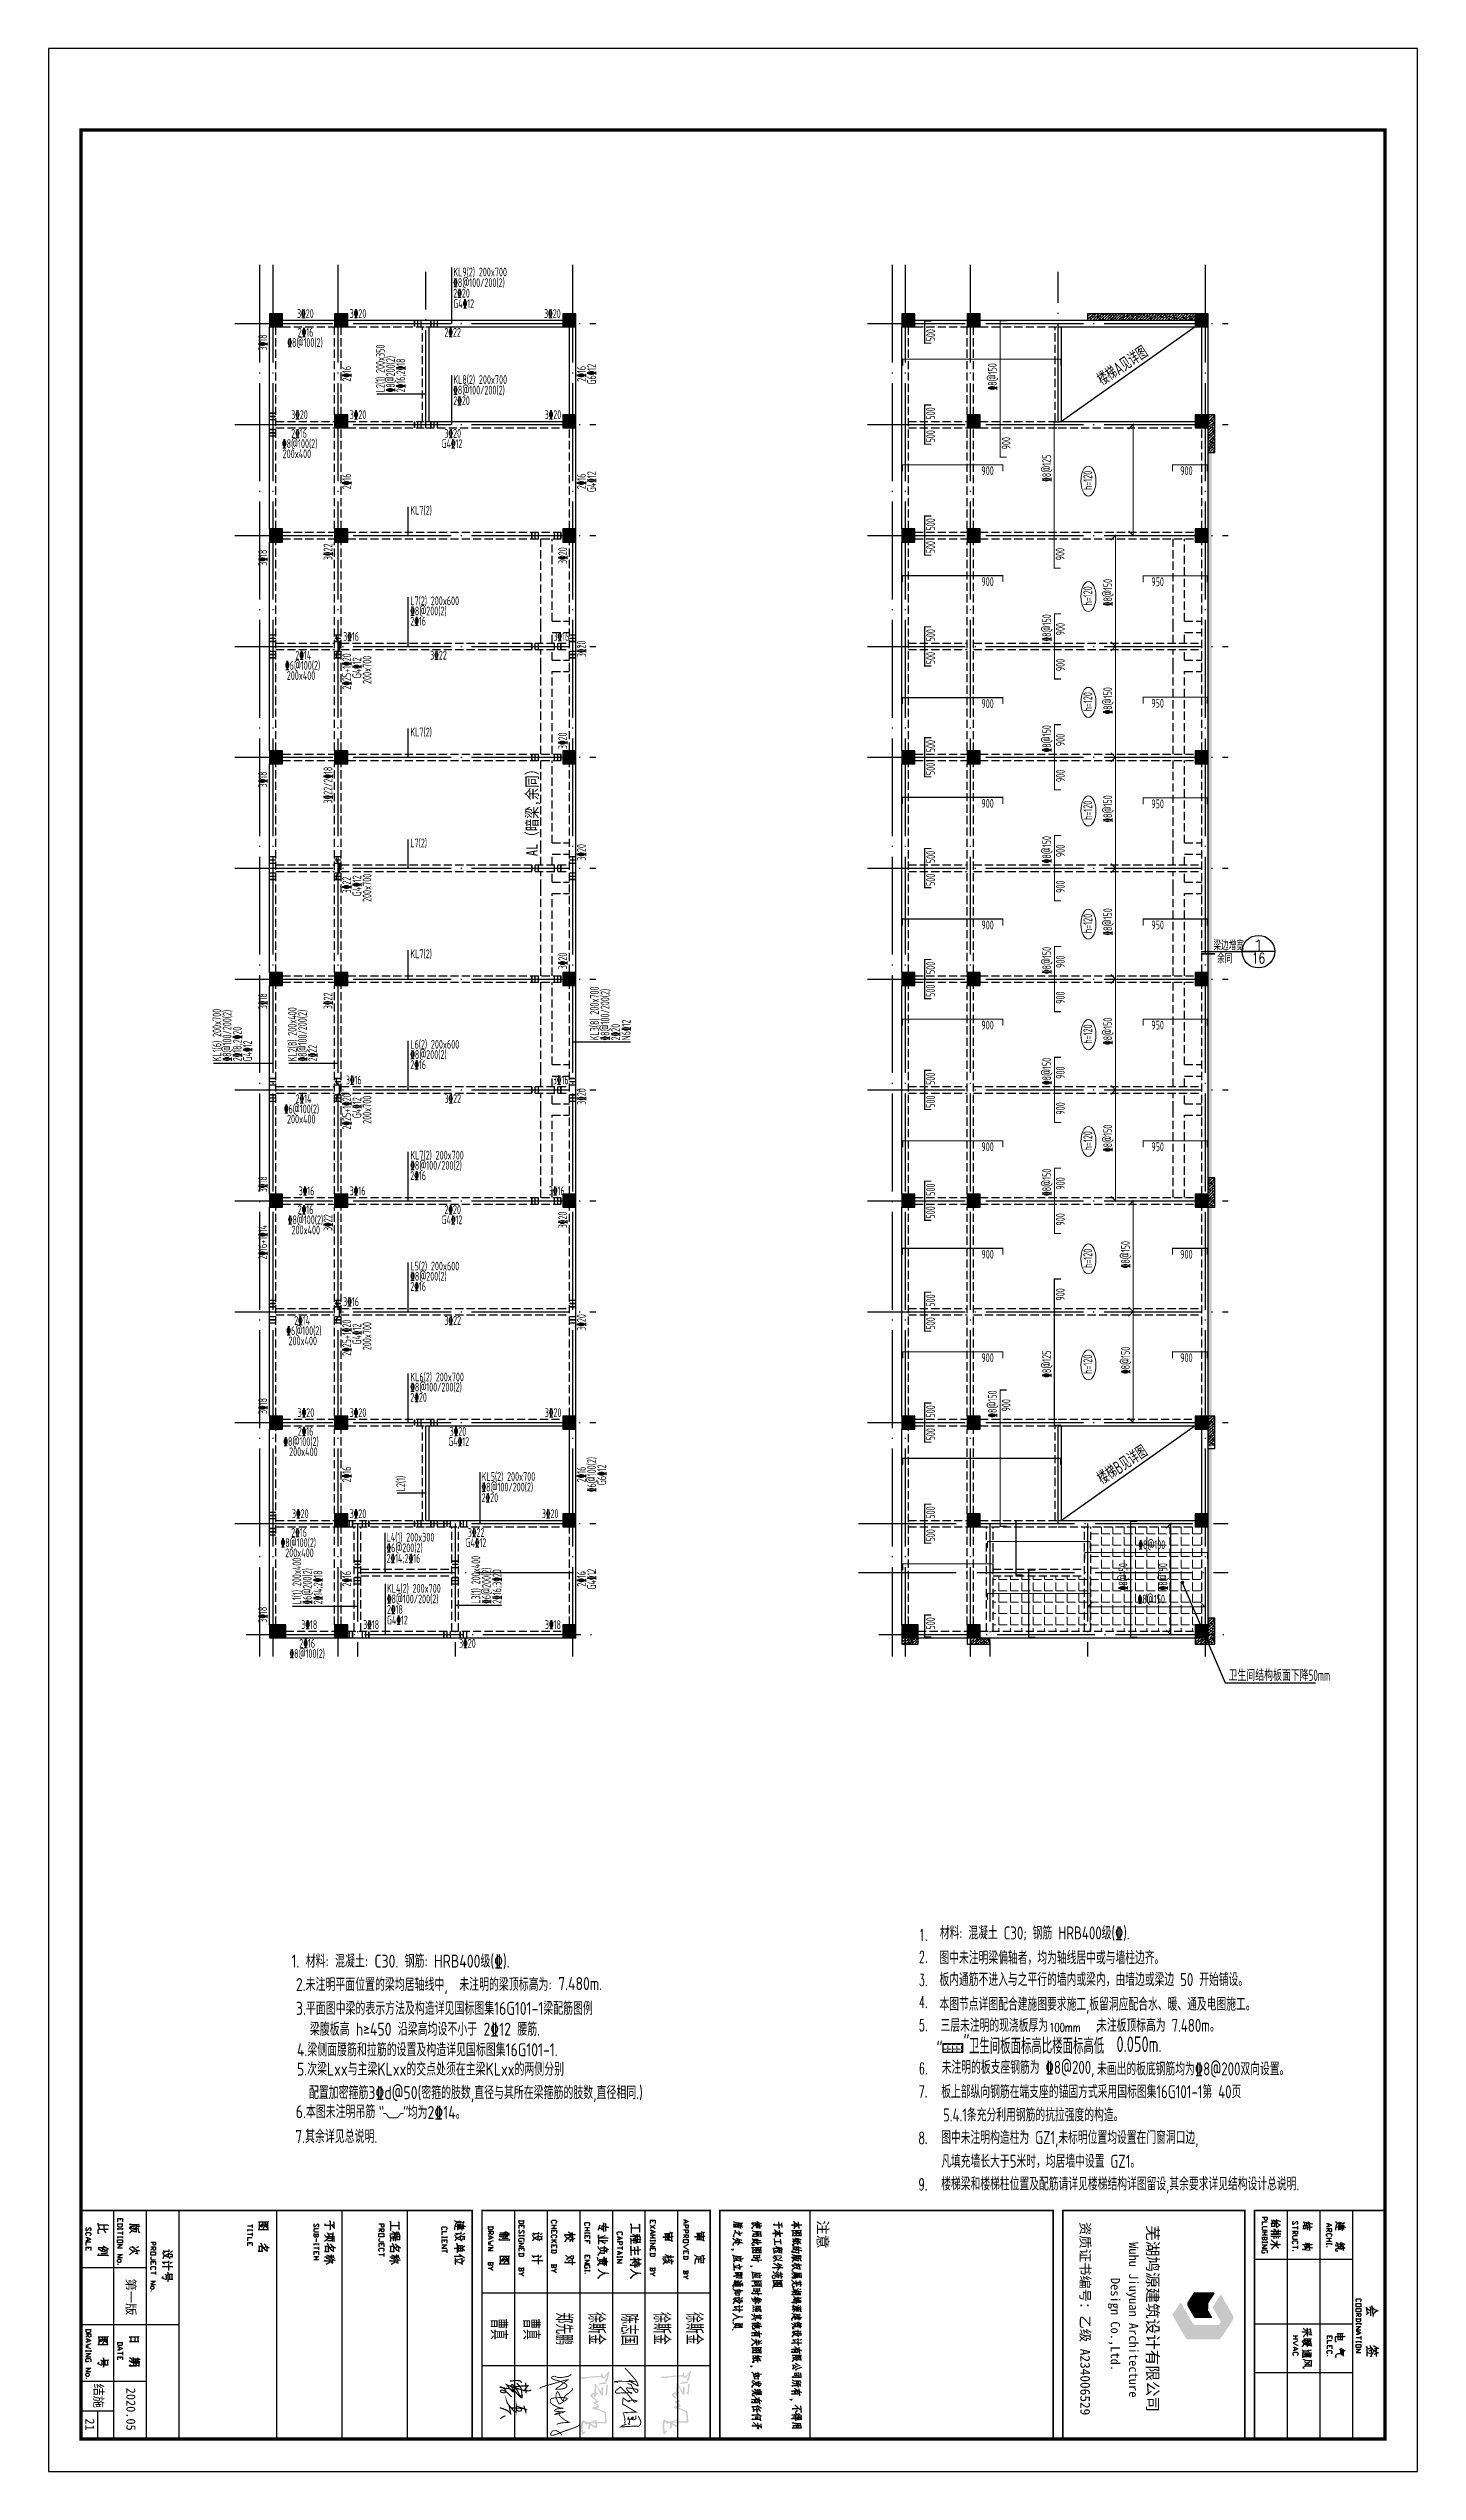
# Model space of a CAD drawing. Extents: x 2506385 to 2810062, y -487803 to -193521.
# Drawn here: x 2684062 to 2726062, y -450039 to -375739 of the extents above; entities that cross this region are included whole.
import ezdxf
from ezdxf.enums import TextEntityAlignment as Align

# ---------------------------------------------------------------- set-up
doc = ezdxf.new("R2010")
doc.units = 0
doc.header["$LTSCALE"] = 1000
doc.header["$MEASUREMENT"] = 0
for name, pattern in [('CENTERX2', [4, 2.5, -0.5, 0.5, -0.5]), ('DASH', [0.35, 0.25, -0.1]), ('DOTE', [2.42, 2, -0.2, 0.02, -0.2])]:
    doc.linetypes.add(name, pattern=pattern)
for name, color, linetype in [('$dl$', 255, 'Continuous'), ('1307', 7, 'Continuous'), ('DIM_IDEN', 3, 'Continuous'), ('DOTE', 252, 'DOTE'), ('PUB_TEXT', 7, 'Continuous'), ('PUB_TITLE', 4, 'Continuous'), ('STAIR', 2, 'Continuous'), ('TEXT', 7, 'Continuous'), ('WALL', 30, 'Continuous'), ('文字', 7, 'Continuous'), ('柱', 2, 'Continuous'), ('柱涂实', 54, 'Continuous'), ('梁', 4, 'Continuous'), ('梁__实线', 4, 'Continuous'), ('梁原位标注', 7, 'Continuous'), ('梁原位标注竖向', 7, 'Continuous'), ('梁虚线', 134, 'DASH'), ('梁集中标注', 2, 'Continuous'), ('梁集中标注竖向', 2, 'Continuous'), ('楼板正筋文字', 7, 'Continuous'), ('楼板正筋钢筋', 24, 'Continuous'), ('楼板负筋文字', 7, 'Continuous'), ('楼板负筋标注', 94, 'Continuous'), ('楼板负筋钢筋', 1, 'Continuous'), ('次梁吊筋', 1, 'Continuous'), ('次梁箍筋', 1, 'Continuous'), ('零厚板', 7, 'Continuous')]:
    doc.layers.add(name, color=color, linetype=linetype)
doc.layers.add('Z-详图标注', color=3, linetype='Continuous', lineweight=18)
doc.layers.add('查找字符', color=1, linetype='ByLayer', lineweight=18)
doc.styles.add('_TCH_LABEL', font='COMPLEX', dxfattribs={"bigfont": 'GBCBIG'})
doc.styles.add('D-7', font='romand', dxfattribs={"bigfont": 'HZTXT.SHX'})
doc.styles.get("Standard").update_dxf_attribs({"font": 'TSSDENG', "width": 0.7, "bigfont": 'TSSDCHN'})
doc.styles.add('STYLE4', font='simfang.ttf', dxfattribs={"width": 0.8})
doc.styles.add('tssd', font='tssdeng.shx', dxfattribs={"width": 0.7, "height": 3, "bigfont": '1hztxt.shx'})
doc.styles.add('TSSD_DIMENSION', font='tssdeng.shx', dxfattribs={"width": 0.8, "bigfont": 'tssdchn.shx'})
doc.styles.add('TSSD_REIN', font='TSSDENG', dxfattribs={"width": 0.8, "bigfont": 'TSSDCHN'})
doc.styles.add('图签2', font='simhei.ttf', dxfattribs={"height": 1000})
doc.styles.add('宋体', font='', dxfattribs={"width": 0.8})
doc.styles.get('宋体').set_extended_font_data('SimSun')
pattern_1 = [(45, (41521.187, 0), (-44.1941738, 44.1941738), []), (50, (41521.19, 0), (179.315046, -15.688034), [18.75, -206.25]), (355, (41521.19, 0), (-34.687833, 188.048033), [15, -165]), (100.4514, (41536.13, -1.3), (144.627345, 172.359886), [15.935047, -175.285528]), (46.1842, (41521.19, 50), (266.810262, -41.379754), [28.125, -309.375]), (96.6356, (41543.42, 46.55), (233.665676, 243.529468), [23.902572, -262.92825]), (351.1842, (41521.2, 50), (233.665486, 243.52965), [22.5, -247.5]), (21, (41546.19, 37.5), (149.226763, -100.654723), [18.75, -206.25]), (326, (41546.19, 37.5), (60.828833, 181.287511), [15, -165]), (71.4514, (41558.62, 29.11), (210.055657, 80.632624), [15.935047, -175.285528]), (37.5, (41521.19, 0), (3.0399638, 83.2234635), [0, -163, 0, -167.5, 0, -165.625]), (7.5, (41521.19, 0), (65.7673844, 98.602928), [0, -95.5, 0, -159.25, 0, -63.125]), (327.5, (41465.44, 0), (133.455609, -5.638718), [0, -62.5, 0, -195, 0, -258.75]), (317.5, (41440.44, 0), (145.7965423, 25.0262456), [0, -81.25, 0, -129.5, 0, -183.75])]

msp = doc.modelspace()

# ---------------------------------------------------------------- texts
at = {"layer": '1307', "width": 0.6}
msp.add_text('卫生间结构板面下降50mm', height=350, dxfattribs=at).set_placement((2720263, -425796.2))
at = {"layer": 'DIM_IDEN', "color": 7, "linetype": 'ByBlock', "style": '_TCH_LABEL'}
for s, height, width, p, p2 in [('1', 322, 2.916667, (2720979.3, -403393.5), (2721381.8, -403393.5)), ('16', 321.99, 0.905172, (2720979.3, -403796), (2721381.8, -403796))]:
    msp.add_text(s, height=height, dxfattribs=dict(at, width=width)).set_placement(p, p2, align=Align.FIT)
at = {"layer": 'PUB_TEXT', "color": 3, "style": 'D-7'}
for s, height, width, p in [('1.', 355.56, 0.6, (2710764.4, -433763.7)), ('2.', 355.56, 0.6, (2710764.4, -434436.4)), ('3.', 355.56, 0.6, (2710764.4, -435147.5)), ('4.', 355.56, 0.6, (2710764.4, -435822.1)), ('5.', 355.56, 0.6, (2710764.4, -436533.2)), ('100mm', 266.67, 0.7, (2714761.8, -436553.1)), ('6.', 355.56, 0.6, (2710764.4, -437857.2)), ('7.', 355.56, 0.6, (2710759.6, -438568.3)), ('8.', 355.56, 0.6, (2710759.6, -439990.6)), ('9.', 355.56, 0.6, (2710759.6, -441412.8))]:
    msp.add_text(s, height=height, dxfattribs=dict(at, width=width)).set_placement(p)
at = {"layer": 'PUB_TEXT', "color": 7, "style": 'tssd', "width": 0.75}
for s, p in [('材料: 混凝土 C30; 钢筋 HRB400级(%%132).', (2711406.2, -433724.1)), ('图中未注明梁偏轴者，均为轴线居中或与墙柱边齐。', (2711395.3, -434485.9)), ('板内通筋不进入与之平行的墙内或梁内，由墙边或梁边 50 开始铺设。', (2711395.3, -435153)), ('本图节点详图配合建施图要求施工,板留洞应配合水、暖、通及电图施工。', (2711395.3, -435908.1)), ('三层未注明的现浇板厚为        ;', (2711428.2, -436557.9)), ('未注板顶标高为 7.480m。', (2716232, -436557.9)), ('未注明的板支座钢筋为 %%1328@200,', (2711466.1, -437845.4)), (' 未画出的板底钢筋均为%%1328@200双向设置。', (2716045.6, -437891.8)), ('板上部纵向钢筋在端支座的锚固方式采用国标图集16G101-1第 40页', (2711449.2, -438593.1)), ('5.4.1条充分利用钢筋的抗拉强度的构造。', (2711502.8, -439304.2)), ('图中未注明构造柱为 GZ1,未标明位置均设置在门窗洞口边,', (2711449.2, -439997.5)), ('凡填充墙长大于5米时，均居墙中设置 GZ1。', (2711449.2, -440726.4)), ('楼梯梁和楼梯柱位置及配筋请详见楼梯结构详图留设,其余要求详见结构设计总说明.', (2711449.2, -441419.8))]:
    msp.add_text(s, height=400, dxfattribs=at).set_placement(p)
at = {"layer": 'PUB_TEXT', "style": 'TSSD_DIMENSION'}
for s, height, width, p in [('1. 材料: 混凝土: C30. 钢筋: HRB400级(%%132).', 400, 0.8, (2691517.3, -434588.6)), ('2.未注明平面位置的梁均居轴线中,', 400, 0.8, (2691653.4, -435305.8)), ('未注明的梁顶标高为:', 400, 0.8, (2696664.2, -435303.2)), ('7.480m.', 400, 0.8, (2699697.8, -435276)), ('3.平面图中梁的表示方法及构造详见国标图集16G101-1梁配筋图例', 400, 0.8, (2691654.4, -436036.5)), ('4.梁侧面腰筋和拉筋的设置及构造详见国标图集16G101-1.', 400, 0.8, (2691686.4, -437305.7)), ('梁腹板高 h≥450 沿梁高均设不小于 2%%13212 腰筋.', 400, 0.8, (2692082.3, -436674.6)), ('卫生间板面标高比楼面标高低', 480, 0.7, (2712300.3, -437231.6)), ('0.050m.', 480, 0.7, (2716826, -437175)), ('5.次梁Lxx与主梁KLxx的交点处须在主梁KLxx的两侧分别', 400, 0.8, (2691685.9, -437900.2)), ('配置加密箍筋3%%132d@50(密箍的肢数,直径与其所在梁箍筋的肢数,直径相同.)', 400, 0.8, (2692053.4, -438620.7)), ('6.本图未注明吊筋     ', 400, 0.8, (2691650.4, -439205)), ('均为2%%13214。', 400, 0.8, (2695082.6, -439227.6)), ('7.其余详见总说明.', 400, 0.8, (2691631.5, -439964.1))]:
    msp.add_text(s, height=height, dxfattribs=dict(at, width=width)).set_placement(p)
at = {"layer": '文字', "style": 'tssd', "width": 0.65}
for s, p in [('楼梯A见详图', (2716398.6, -386100.2)), ('楼梯B见详图', (2716398.6, -419800.2))]:
    msp.add_text(s, height=400, rotation=33.206028, dxfattribs=at).set_placement(p)
at = {"layer": '梁原位标注', "width": 0.6}
for s, p in [('3%%13220', (2691688, -384003.2)), ('3%%13220', (2693302.2, -384003.2)), ('3%%13220', (2699265.7, -384003.2)), ('%%1328@100(2)', (2691395.8, -384890.7)), ('2%%13216', (2691708.5, -384578.2)), ('2%%13222', (2696208.5, -384578.2)), ('3%%13220', (2691506.3, -387103.2)), ('3%%13220', (2693302.2, -387103.2)), ('3%%13220', (2699282.7, -387103.2)), ('%%1328@100(2)', (2691230.1, -387990.7)), ('2%%13216', (2691508.5, -387678.2)), ('G4%%13212', (2696121, -387990.7)), ('3%%13220', (2696208.5, -387678.2)), ('200x400', (2691246, -388303.2)), ('3%%13216', (2693102.2, -393903.2)), ('3%%13216', (2699552.2, -393903.2)), ('%%1326@100(2)', (2691321.5, -394790.7)), ('2%%13214', (2691636, -394478.2)), ('3%%13222', (2695771, -394478.2)), ('200x400', (2691373.5, -395103.2)), ('2%%13214', (2691642.8, -408078.2)), ('3%%13216', (2693184.2, -407503.2)), ('3%%13222', (2696208.5, -408078.2)), ('3%%13216', (2699533.2, -407503.2)), ('%%1326@100(2)', (2691288.5, -408390.7)), ('200x400', (2691380.3, -408703.2)), ('3%%13216', (2691735.9, -410903.2)), ('3%%13216', (2693302.2, -410903.2)), ('3%%13216', (2699412, -410903.2)), ('%%1328@100(2)', (2691407.4, -411790.7)), ('2%%13216', (2691708.5, -411478.2)), ('G4%%13212', (2696121, -411790.7)), ('2%%13220', (2696208.5, -411478.2)), ('200x400', (2691519.4, -412103.2)), ('3%%13216', (2693102.2, -414303.2)), ('%%1326@100(2)', (2691362.4, -415190.7)), ('200x400', (2691426.6, -415503.2)), ('2%%13214', (2691599.4, -414878.2)), ('3%%13222', (2696208.5, -414878.2)), ('3%%13220', (2691705.1, -417703.2)), ('3%%13220', (2693302.2, -417703.2)), ('3%%13220', (2699288.4, -417703.2)), ('%%1328@100(2)', (2691271, -418590.7)), ('2%%13216', (2691708.5, -418278.2)), ('3%%13220', (2696368.3, -418278.2)), ('200x400', (2691446, -418903.2)), ('G4%%13212', (2696325.8, -418590.7)), ('3%%13220', (2693302.2, -420803.2)), ('3%%13220', (2699196.4, -420803.2)), ('2%%13216', (2691508.5, -421378.2)), ('G4%%13212', (2696857.1, -421690.7)), ('3%%13218', (2691816.9, -424203.2)), ('3%%13218', (2693715.2, -424203.2)), ('3%%13218', (2699290.7, -424203.2)), ('%%1328@100(2)', (2691459.2, -425090.7)), ('2%%13216', (2691758.5, -424778.2)), ('3%%13220', (2696657.4, -424778.2))]:
    msp.add_text(s, height=270, dxfattribs=at).set_placement(p)
at = {"layer": '梁原位标注', "color": 6, "width": 0.6}
for s, p in [('梁边增宽', (2719798.7, -403392.6)), ('余同', (2719911.8, -403794.6))]:
    msp.add_text(s, height=300, dxfattribs=at).set_placement(p)
at = {"layer": '梁原位标注', "width": 0.6}
for s, rotation, p in [('3%%13220', 359.999865, (2691531.3, -420803.2)), ('3%%13222', 0.000057, (2696925.8, -421378.2)), ('%%1328@100(2)', 359.999943, (2691187.6, -421690.7)), ('200x400', 359.999925, (2691325.1, -422003.2))]:
    msp.add_text(s, height=270, rotation=rotation, dxfattribs=at).set_placement(p)
at = {"layer": '梁原位标注竖向', "width": 0.6}
for s, p in [('3%%13218', (2690771, -384999.5)), ('2%%13216', (2693346, -385955.7)), ('2%%13216', (2700546, -385955.7)), ('G6%%13212', (2700858.5, -386043.2)), ('2%%13216', (2693346, -389255.7)), ('2%%13216', (2700546, -389255.7)), ('G4%%13212', (2700858.5, -389343.2)), ('3%%13218', (2690771, -391599.5)), ('3%%13222', (2692771, -391431.3)), ('3%%13220', (2699971, -391545.9)), ('2%%13225+1%%13220', (2693346, -395400.1)), ('G4%%13212', (2693658.5, -395050.1)), ('200x700', (2693971, -395225.1)), ('3%%13220', (2700546, -394405.7)), ('3%%13220', (2699971, -397223.1)), ('3%%13218', (2690771, -398399.5)), ('3%%13222/2%%13218', (2692771, -398891.7)), ('3%%13220', (2700546, -400645.6)), ('3%%13222', (2693346, -401647.7)), ('G4%%13212', (2693658.5, -401735.2)), ('200x700', (2693971, -401910.2)), ('3%%13220', (2699971, -403975.5)), ('3%%13218', (2690771, -405199.5)), ('3%%13222', (2692771, -405199.5)), ('2%%13225+1%%13220', (2693346, -408890)), ('3%%13220', (2700546, -408131.8)), ('G4%%13212', (2693658.5, -408540)), ('200x700', (2693971, -408715)), ('3%%13218', (2690771, -410812)), ('3%%13222', (2692771, -411999.5)), ('3%%13220', (2699971, -411915.6)), ('2%%13216+1%%13214', (2690771, -412874.5)), ('2%%13225+1%%13220', (2693346, -415829.7)), ('G4%%13212', (2693658.5, -415479.7)), ('200x700', (2693971, -415654.7)), ('3%%13220', (2700546, -415058.6)), ('3%%13218', (2690771, -417612)), ('2%%13216', (2693346, -419705.7)), ('2%%13216', (2700546, -419705.7)), ('%%1326@100(2)', (2700858.5, -420004.6)), ('G6%%13212', (2701171, -419793.2)), ('2%%13216', (2693346, -422905.7)), ('2%%13216', (2700546, -422905.7)), ('G4%%13212', (2700858.5, -422993.2)), ('3%%13218', (2690771, -424012))]:
    msp.add_text(s, height=270, rotation=90, dxfattribs=at).set_placement(p)
at = {"layer": '梁集中标注', "color": 90, "width": 0.6}
for s, p in [('KL9(2) 200x700', (2696480.5, -382728.7)), ('KL8(2) 200x700', (2696480.5, -386025.9)), ('L4(1) 200x300', (2694433.4, -421524)), ('KL4(2) 200x700', (2694445.9, -423091.8))]:
    msp.add_text(s, height=270, dxfattribs=at).set_placement(p)
at = {"layer": '梁集中标注', "width": 0.6}
for s, p in [('2%%13220', (2696480.5, -383376.7)), ('%%1328@100/200(2)', (2696480.5, -383052.7)), ('G4%%13212', (2696480.5, -383700.7)), ('%%1328@100/200(2)', (2696480.5, -386349.9)), ('2%%13220', (2696480.5, -386673.9)), ('KL7(2)', (2695162.2, -390034.5)), ('L7(2) 200x600', (2695162.2, -392809.5)), ('%%1328@200(2)', (2695162.2, -393122)), ('2%%13216', (2695162.2, -393434.5)), ('KL7(2)', (2695162.2, -396834.5)), ('L7(2)', (2695162.2, -400234.5)), ('KL7(2)', (2695162.2, -403634.5)), ('L6(2) 200x600', (2695162.2, -406409.5)), ('%%1328@200(2)', (2695162.2, -406722)), ('2%%13216', (2695162.2, -407034.5)), ('KL7(2) 200x700', (2695162.2, -409809.5)), ('%%1328@100/200(2)', (2695162.2, -410122)), ('2%%13216', (2695162.2, -410434.5)), ('L5(2) 200x600', (2695162.2, -413209.5)), ('2%%13216', (2695162.2, -413834.5)), ('%%1328@200(2)', (2695162.2, -413522)), ('KL6(2) 200x700', (2695162.2, -416609.5)), ('%%1328@100/200(2)', (2695162.2, -416922)), ('2%%13220', (2695162.2, -417234.5)), ('2%%13214;2%%13216', (2694433.4, -422172)), ('%%1326@200(2)', (2694433.4, -421848)), ('2%%13218', (2694445.9, -423739.8)), ('%%1328@100/200(2)', (2694445.9, -423415.8)), ('G4%%13212', (2694445.9, -424063.8))]:
    msp.add_text(s, height=270, dxfattribs=at).set_placement(p)
at = {"layer": '梁集中标注', "color": 90, "width": 0.6}
msp.add_text('KL5(2) 200x700', height=270, rotation=359.999966, dxfattribs=at).set_placement((2697349, -419662.3))
at = {"layer": '梁集中标注', "width": 0.6}
for s, rotation, p in [('%%1328@100/200(2)', 359.999961, (2697349, -419986.3)), ('2%%13220', 359.999865, (2697349, -420310.3))]:
    msp.add_text(s, height=270, rotation=rotation, dxfattribs=at).set_placement(p)
at = {"layer": '梁集中标注竖向', "width": 0.6}
for s, p in [('L2(1) 200x350', (2694377.2, -386282)), ('%%1328@200(2)', (2694689.7, -386282)), ('2%%13216;2%%13218', (2695002.2, -386282)), ('%%1328@100/200(2)', (2701270.7, -406155.1)), ('KL1(6) 200x700', (2689364.7, -406798.5)), ('%%1328@100/200(2)', (2689677.2, -406798.5)), ('KL2(8) 200x400', (2691677.2, -406798.5)), ('%%1328@100/200(2)', (2691989.7, -406798.5)), ('N6%%13212', (2701918.7, -406155.1)), ('2%%13218;2%%13220', (2689989.7, -406798.5)), ('G4%%13212', (2690302.2, -406798.5)), ('2%%13222', (2692302.2, -406798.5)), ('2%%13220', (2701594.7, -406155.1)), ('L2(1)', (2695002.2, -419982)), ('%%1326@200(2)', (2692139, -423449.2)), ('2%%13214;2%%13218', (2692463, -423449.2)), ('%%1326@200(2)', (2697632, -423429.1)), ('2%%13216;3%%13220', (2697956, -423429.1))]:
    msp.add_text(s, height=270, rotation=90, dxfattribs=at).set_placement(p)
at = {"layer": '梁集中标注竖向', "color": 90, "width": 0.6}
for s, p in [('KL3(8) 200x700', (2700946.7, -406155.1)), ('L1(1) 200x400', (2691815, -423449.2)), ('L3(1) 200x400', (2697308, -423429.1))]:
    msp.add_text(s, height=270, rotation=90, dxfattribs=at).set_placement(p)
at = {"layer": '楼板正筋文字', "width": 0.6}
for p in [(2716691.8, -392837.8), (2716691.8, -396157), (2716691.8, -399471.9), (2716691.8, -402936.2), (2716691.8, -406291.3), (2716691.8, -409572.3), (2717235.8, -413138.3), (2717235.8, -416380.4), (2717159.8, -423015.7), (2718387.8, -423015.7)]:
    msp.add_text('%%1328@150', height=270, rotation=90, dxfattribs=at).set_placement(p)
at = {"layer": '楼板正筋文字', "color": 6, "style": '宋体', "width": 0.8}
msp.add_text('AL（暗梁,余同）', height=350, rotation=90, dxfattribs=at).set_placement((2699070.9, -400504.2))
at = {"layer": '楼板正筋文字', "width": 0.6}
msp.add_text('%%1328@150', height=270, dxfattribs=at).set_placement((2717479.9, -423423.3))
at = {"layer": '楼板负筋文字', "width": 0.6}
for s, p in [('%%1328@150', (2713154.8, -386222.1)), ('%%1328@125', (2714817.4, -389024.2)), ('%%1328@150', (2714819.8, -393920.7)), ('%%1328@150', (2714819.8, -397320.7)), ('%%1328@150', (2714819.8, -400720.7)), ('%%1328@150', (2714819.8, -404120.7)), ('%%1328@150', (2714819.8, -407520.7)), ('%%1328@150', (2714819.8, -410920.7)), ('%%1328@125', (2714817.4, -416496)), ('%%1328@150', (2713154.8, -417720.7))]:
    msp.add_text(s, height=270, rotation=90, dxfattribs=at).set_placement(p)
at = {"layer": '楼板负筋文字', "color": 2, "width": 0.6}
for p in [(2716080.3, -389280.1), (2716080.3, -392823), (2716080.3, -396066.3), (2716080.3, -399397.1), (2716080.3, -402866.6), (2716080.3, -406255.6), (2716080.3, -409528.3), (2716080.3, -413133.2), (2716080.3, -416383.3)]:
    msp.add_text('h=120', height=270, rotation=90, dxfattribs=at).set_placement(p)
at = {"layer": '楼板负筋文字', "width": 0.6}
msp.add_text('%%1328@100', height=270, dxfattribs=at).set_placement((2717498.2, -421754))
at = {"layer": '楼板负筋标注', "width": 0.6}
for s, p in [('500', (2711259.8, -384720.7)), ('500', (2711259.8, -387120.7)), ('500', (2711259.8, -387820.7)), ('900', (2713574.8, -388033.2)), ('500', (2711259.8, -390520.7)), ('500', (2711259.8, -391220.7)), ('900', (2715231.2, -391433.2)), ('500', (2711259.8, -393920.7)), ('900', (2715239.8, -393733.2)), ('500', (2711259.8, -394620.7)), ('900', (2715239.8, -394833.2)), ('500', (2711259.8, -397320.7)), ('900', (2715239.8, -397133.2)), ('500', (2711259.8, -398020.7)), ('900', (2715239.8, -398233.2)), ('500', (2711259.8, -400720.7)), ('900', (2715239.8, -400533.2)), ('500', (2711259.8, -401420.7)), ('900', (2715239.8, -401633.2)), ('500', (2711259.8, -404120.7)), ('900', (2715239.8, -403933.2)), ('500', (2711259.8, -404820.7)), ('900', (2715239.8, -405033.2)), ('900', (2715239.8, -407333.2)), ('500', (2711259.8, -407520.7)), ('500', (2711259.8, -408220.7)), ('900', (2715239.8, -408433.2)), ('500', (2711259.8, -410920.7)), ('900', (2715239.8, -410733.2)), ('500', (2711259.8, -411620.7)), ('900', (2715239.8, -411833.2)), ('900', (2715237.4, -414133.2)), ('500', (2711259.8, -414320.7)), ('500', (2711259.8, -415020.7)), ('500', (2711259.8, -417720.7)), ('900', (2713574.8, -417533.2)), ('500', (2711259.8, -418420.7)), ('500', (2711259.8, -420820.7)), ('500', (2711259.8, -421520.7)), ('500', (2711259.8, -424220.7))]:
    msp.add_text(s, height=270, rotation=90, dxfattribs=at).set_placement(p)
for s, p in [('900', (2712681.4, -388821.6)), ('900', (2718781.4, -388821.6)), ('900', (2712681.4, -392221.6)), ('950', (2717893.9, -392227.2)), ('900', (2712681.4, -395962.4)), ('950', (2717893.9, -395951.6)), ('900', (2712681.4, -399021.6)), ('950', (2717893.9, -399036.3)), ('900', (2712681.4, -402751.6)), ('950', (2717893.9, -402751.6)), ('900', (2712681.4, -405821.6)), ('950', (2717893.9, -405821.6)), ('900', (2712681.4, -409551.6)), ('950', (2717893.9, -409551.6)), ('900', (2712681.4, -412848)), ('900', (2718781.4, -412848)), ('900', (2712681.4, -416021.6)), ('900', (2718781.4, -416021.6))]:
    msp.add_text(s, height=270, dxfattribs=at).set_placement(p)

# ---------------------------------------------------------------- blocks, each defined once
blk = doc.blocks.new('A$C206F4795')
at = {"layer": 'TEXT', "color": 4, "style": 'tssd', "width": 0.75}
blk.add_text('"', height=450, dxfattribs=at).set_placement((0, -329))
blk = doc.blocks.new('A$C79942E48')
for points in [[(8, 286, 23, 25, 0), (320, 565, 25, 25, 0), (422, 621, 25, 25, 0), (469, 630, 25, 25, 0), (481, 624, 25, 25, 0), (381, 453, 25, 25, 0), (363, 407, 25, 25, 0), (336, 392, 25, 25, 0)], [(416, 357, 21, 25, 0), (442, 445, 25, 25, 0), (538, 493, 25, 25, 0), (596, 522, 25, 25, 0), (638, 559, 25, 25, 0), (648, 573, 25, 25, 0), (651, 578, 25, 25, 0), (649, 585, 25, 25, 0), (645, 606, 25, 25, 0), (634, 620, 25, 25, 0), (619, 625, 25, 25, 0), (596, 623, 25, 25, 0), (578, 613, 25, 25, 0), (567, 586, 25, 25, 0), (557, 552, 25, 25, 0), (550, 505, 25, 25, 0), (544, 467, 25, 25, 0), (535, 384, 25, 25, 0), (531, 345, 25, 25, 0), (539, 328, 25, 25, 0), (555, 329, 25, 25, 0), (587, 346, 25, 25, 0), (622, 378, 25, 25, 0), (667, 433, 25, 25, 0), (679, 456, 25, 25, 0), (661, 468, 25, 25, 0), (652, 449, 25, 25, 0), (665, 150, 25, 25, 0), (669, 62, 25, 25, 0), (639, 37, 25, 25, 0), (604, 48, 25, 25, 0), (506, 173, 25, 25, 0), (700, 362, 25, 25, 0), (874, 507, 25, 25, 0), (901, 530, 25, 25, 0), (892, 576, 25, 25, 0), (872, 602, 25, 25, 0), (852, 532, 25, 25, 0), (856, 413, 25, 25, 0), (857, 395, 25, 25, 0), (885, 403, 25, 25, 0), (891, 381, 25, 25, 0), (794, 241, 25, 25, 0), (855, 233, 25, 25, 0), (904, 228, 25, 25, 0), (968, 232, 25, 25, 0), (982, 281, 25, 25, 0), (1165, 584, 25, 25, 0), (1170, 291, 25, 25, 0), (1185, 348, 25, 25, 0), (1188, 354, 25, 25, 0)], [(336, 392, 21, 23, 0), (344, 445, 23, 23, 0), (367, 529, 23, 23, 0), (367, 529, 23, 23, 0), (356, 131, 23, 23, 0), (364, 47, 23, 23, 0), (366, 21, 23, 23, 0), (375, 17, 23, 23, 0), (378, 67, 23, 23, 0), (378, 67, 23, 23, 0)], [(378, 67, 23, 16, 0), (385, 111, 3.2, 3.2, 0)], [(1191, 249, 21, 23, 0), (1323, 285, 25, 25, 0), (1415, 291, 25, 25, 0), (1463, 281, 25, 25, 0)]]:
    blk.add_lwpolyline(points, format="xyseb")
at = {"const_width": 25}
for points in [[(1266, 633), (1372, 690), (1423, 703), (1479, 695), (1526, 656), (1534, 409), (1550, 179), (1508, 230), (1481, 324)], [(1250, 577), (1340, 570), (1363, 521), (1347, 448), (1313, 461), (1287, 496), (1319, 508), (1349, 457), (1349, 360), (1306, 374), (1386, 406), (1437, 408), (1472, 376), (1481, 413), (1488, 411)]]:
    blk.add_lwpolyline(points, dxfattribs=at)
blk = doc.blocks.new('EWW')
at = {"linetype": 'CENTERX2'}
h = blk.add_hatch(color=256, dxfattribs=at)
h.dxf.hatch_style = 1
h.paths.add_polyline_path([(-158767, 282033), (-158764, 282035), (-158761, 282037), (-158759, 282037), (-158755, 282037), (-158753, 282036), (-158750, 282036), (-158747, 282036), (-158745, 282037), (-158742, 282038), (-158738, 282038), (-158735, 282038), (-158733, 282039), (-158731, 282039), (-158728, 282039), (-158725, 282039), (-158724, 282039), (-158722, 282040), (-158721, 282040), (-158719, 282040), (-158717, 282040), (-158716, 282040), (-158716, 282039), (-158715, 282038), (-158712, 282038), (-158711, 282038), (-158709, 282037), (-158708, 282037), (-158706, 282037), (-158705, 282037), (-158704, 282037), (-158703, 282037), (-158702, 282037), (-158701, 282037), (-158700, 282036), (-158698, 282036), (-158697, 282036), (-158695, 282036), (-158694, 282036), (-158692, 282035), (-158691, 282035), (-158689, 282035), (-158688, 282035), (-158687, 282034), (-158687, 282034), (-158685, 282032), (-158683, 282032), (-158683, 282030), (-158682, 282028), (-158680, 282026), (-158681, 282025), (-158682, 282023), (-158688, 282017), (-158691, 282013), (-158695, 282006), (-158698, 282002), (-158700, 281997), (-158703, 281992), (-158705, 281988), (-158707, 281984), (-158710, 281979), (-158713, 281973), (-158714, 281970), (-158715, 281968), (-158716, 281966), (-158717, 281964), (-158719, 281962), (-158719, 281960), (-158720, 281958), (-158721, 281956), (-158723, 281954), (-158725, 281952), (-158726, 281950), (-158726, 281948), (-158727, 281947), (-158729, 281945), (-158730, 281942), (-158732, 281940), (-158733, 281937), (-158734, 281935), (-158734, 281934), (-158735, 281933), (-158736, 281931), (-158736, 281929), (-158736, 281928), (-158737, 281927), (-158738, 281925), (-158739, 281924), (-158740, 281923), (-158741, 281922), (-158742, 281920), (-158742, 281919), (-158743, 281917), (-158744, 281915), (-158745, 281913), (-158745, 281912), (-158746, 281911), (-158747, 281911), (-158748, 281910), (-158749, 281908), (-158749, 281907), (-158749, 281905), (-158750, 281904), (-158750, 281903), (-158751, 281902), (-158751, 281900), (-158752, 281899), (-158752, 281898), (-158753, 281897), (-158753, 281896), (-158753, 281895), (-158754, 281894), (-158755, 281893), (-158755, 281892), (-158757, 281892), (-158758, 281892), (-158759, 281891), (-158761, 281890), (-158762, 281889), (-158762, 281888), (-158763, 281888), (-158764, 281887), (-158765, 281887), (-158766, 281887), (-158766, 281888), (-158766, 281890), (-158766, 281892), (-158765, 281893), (-158765, 281895), (-158765, 281897), (-158766, 281899), (-158767, 281901), (-158767, 281902), (-158768, 281904), (-158768, 281907), (-158768, 281910), (-158768, 281913), (-158769, 281916), (-158769, 281919), (-158769, 281922), (-158769, 281924), (-158769, 281927), (-158769, 281928), (-158769, 281930), (-158768, 281931), (-158768, 281935), (-158769, 281938), (-158769, 281940), (-158768, 281943), (-158768, 281944), (-158768, 281946), (-158769, 281949), (-158769, 281952), (-158769, 281953), (-158768, 281955), (-158767, 281957), (-158768, 281959), (-158768, 281961), (-158768, 281964), (-158767, 281966), (-158767, 281968), (-158768, 281970), (-158768, 281972), (-158767, 281974), (-158768, 281975), (-158768, 281977), (-158767, 281979), (-158768, 281981), (-158768, 281983), (-158768, 281987), (-158767, 281990), (-158767, 281994), (-158768, 281996), (-158768, 281999), (-158769, 282002), (-158769, 282004), (-158769, 282006), (-158769, 282009), (-158768, 282011), (-158768, 282014), (-158768, 282016), (-158769, 282019), (-158768, 282022), (-158767, 282024), (-158767, 282026), (-158767, 282027), (-158767, 282028), (-158767, 282029), (-158768, 282031), (-158767, 282032)], flags=16)
h.paths.add_polyline_path([(-158819, 282030), (-158820, 282029), (-158821, 282028), (-158822, 282028), (-158823, 282028), (-158824, 282027), (-158824, 282027), (-158825, 282027), (-158826, 282027), (-158826, 282026), (-158826, 282025), (-158826, 282023), (-158826, 282022), (-158826, 282021), (-158825, 282019), (-158825, 282018), (-158824, 282017), (-158823, 282015), (-158823, 282013), (-158822, 282011), (-158821, 282010), (-158821, 282009), (-158821, 282007), (-158820, 282006), (-158820, 282005), (-158820, 282003), (-158820, 282002), (-158819, 282000), (-158819, 281998), (-158819, 281996), (-158819, 281995), (-158818, 281993), (-158818, 281991), (-158817, 281990), (-158817, 281988), (-158816, 281987), (-158816, 281984), (-158815, 281983), (-158814, 281981), (-158814, 281980), (-158814, 281978), (-158813, 281977), (-158813, 281975), (-158813, 281973), (-158812, 281971), (-158812, 281970), (-158811, 281968), (-158810, 281967), (-158810, 281966), (-158810, 281964), (-158810, 281962), (-158809, 281961), (-158808, 281959), (-158808, 281959), (-158807, 281957), (-158807, 281956), (-158806, 281956), (-158805, 281956), (-158804, 281956), (-158804, 281956), (-158803, 281957), (-158802, 281959), (-158801, 281961), (-158800, 281963), (-158800, 281965), (-158799, 281967), (-158799, 281968), (-158799, 281970), (-158798, 281971), (-158798, 281972), (-158798, 281974), (-158799, 281976), (-158799, 281977), (-158799, 281979), (-158799, 281981), (-158799, 281983), (-158799, 281984), (-158798, 281985), (-158798, 281987), (-158798, 281989), (-158798, 281991), (-158798, 281993), (-158798, 281995), (-158798, 281997), (-158798, 281999), (-158798, 282001), (-158799, 282003), (-158799, 282005), (-158799, 282007), (-158799, 282009), (-158799, 282011), (-158800, 282013), (-158800, 282015), (-158800, 282017), (-158800, 282020), (-158801, 282021), (-158800, 282022), (-158801, 282025), (-158801, 282026), (-158802, 282029), (-158803, 282031), (-158804, 282033), (-158805, 282034), (-158806, 282035), (-158807, 282036), (-158808, 282037), (-158810, 282037), (-158812, 282037), (-158813, 282037), (-158815, 282035), (-158816, 282034), (-158817, 282033), (-158818, 282032), (-158818, 282031)], flags=16)
h.paths.add_polyline_path([(-159876, 282244), (-159878, 282258), (-159873, 282268), (-159864, 282274), (-159848, 282276), (-159835, 282276), (-159821, 282276), (-159808, 282274), (-159791, 282274), (-159768, 282273), (-159750, 282271), (-159734, 282270), (-159716, 282269), (-159694, 282267), (-159673, 282266), (-159648, 282262), (-159646, 282262), (-159630, 282260), (-159619, 282253), (-159613, 282244), (-159613, 282233), (-159617, 282224), (-159625, 282218), (-159629, 282215), (-159631, 282210), (-159636, 282205), (-159642, 282202), (-159652, 282200), (-159659, 282200), (-159664, 282196), (-159672, 282195), (-159681, 282188), (-159698, 282180), (-159713, 282173), (-159730, 282164), (-159742, 282158), (-159755, 282151), (-159767, 282145), (-159778, 282140), (-159792, 282133), (-159804, 282127), (-159813, 282118), (-159826, 282113), (-159835, 282105), (-159846, 282098), (-159856, 282092), (-159866, 282083), (-159875, 282077), (-159884, 282071), (-159891, 282067), (-159896, 282063), (-159896, 282059), (-159889, 282056), (-159878, 282060), (-159867, 282060), (-159861, 282057), (-159854, 282057), (-159841, 282057), (-159826, 282057), (-159813, 282055), (-159796, 282055), (-159778, 282055), (-159768, 282052), (-159755, 282049), (-159743, 282049), (-159731, 282049), (-159721, 282049), (-159714, 282049), (-159711, 282052), (-159711, 282055), (-159712, 282063), (-159712, 282071), (-159713, 282080), (-159713, 282086), (-159707, 282093), (-159701, 282099), (-159693, 282102), (-159685, 282102), (-159676, 282097), (-159669, 282094), (-159665, 282086), (-159661, 282080), (-159654, 282075), (-159645, 282065), (-159635, 282058), (-159630, 282055), (-159623, 282051), (-159618, 282048), (-159610, 282043), (-159601, 282041), (-159590, 282041), (-159584, 282041), (-159577, 282037), (-159574, 282032), (-159570, 282026), (-159570, 282018), (-159573, 282013), (-159573, 282007), (-159579, 282003), (-159584, 282001), (-159584, 282000), (-159587, 281999), (-159587, 281996), (-159588, 281994), (-159590, 281993), (-159592, 281991), (-159596, 281991), (-159602, 281992), (-159609, 281993), (-159614, 281994), (-159618, 281996), (-159621, 281998), (-159624, 281998), (-159629, 281999), (-159632, 281999), (-159635, 282000), (-159638, 282000), (-159641, 282000), (-159644, 282000), (-159646, 282000), (-159649, 281998), (-159650, 281998), (-159650, 281994), (-159649, 281992), (-159649, 281988), (-159649, 281986), (-159648, 281984), (-159648, 281981), (-159648, 281979), (-159646, 281976), (-159647, 281974), (-159645, 281971), (-159642, 281968), (-159642, 281964), (-159641, 281960), (-159639, 281957), (-159639, 281953), (-159639, 281950), (-159639, 281947), (-159638, 281944), (-159637, 281942), (-159637, 281940), (-159634, 281939), (-159631, 281937), (-159629, 281936), (-159626, 281936), (-159624, 281934), (-159623, 281934), (-159621, 281935), (-159618, 281937), (-159614, 281940), (-159612, 281942), (-159610, 281945), (-159606, 281948), (-159604, 281951), (-159602, 281954), (-159600, 281957), (-159598, 281958), (-159595, 281960), (-159593, 281961), (-159592, 281963), (-159591, 281964), (-159590, 281967), (-159587, 281971), (-159583, 281974), (-159580, 281976), (-159576, 281977), (-159572, 281978), (-159570, 281981), (-159566, 281984), (-159564, 281987), (-159562, 281990), (-159560, 281993), (-159557, 281996), (-159555, 281998), (-159550, 282004), (-159546, 282007), (-159544, 282011), (-159541, 282015), (-159539, 282019), (-159535, 282023), (-159531, 282026), (-159529, 282028), (-159527, 282031), (-159525, 282034), (-159522, 282039), (-159520, 282042), (-159519, 282046), (-159516, 282048), (-159513, 282050), (-159510, 282051), (-159508, 282054), (-159501, 282060), (-159498, 282064), (-159496, 282068), (-159493, 282070), (-159489, 282073), (-159487, 282076), (-159481, 282081), (-159477, 282085), (-159473, 282089), (-159471, 282092), (-159469, 282095), (-159461, 282100), (-159457, 282105), (-159455, 282108), (-159450, 282113), (-159449, 282118), (-159448, 282121), (-159445, 282124), (-159441, 282128), (-159436, 282129), (-159434, 282132), (-159429, 282132), (-159423, 282132), (-159419, 282132), (-159416, 282129), (-159413, 282127), (-159409, 282124), (-159406, 282120), (-159402, 282116), (-159402, 282114), (-159400, 282111), (-159399, 282105), (-159399, 282100), (-159399, 282096), (-159400, 282092), (-159400, 282089), (-159399, 282085), (-159399, 282081), (-159396, 282077), (-159396, 282073), (-159396, 282070), (-159396, 282068), (-159396, 282064), (-159395, 282061), (-159395, 282058), (-159396, 282055), (-159394, 282052), (-159393, 282050), (-159392, 282049), (-159390, 282048), (-159389, 282050), (-159386, 282054), (-159385, 282060), (-159381, 282068), (-159381, 282072), (-159377, 282077), (-159375, 282081), (-159371, 282083), (-159369, 282085), (-159362, 282092), (-159356, 282101), (-159352, 282105), (-159346, 282111), (-159343, 282116), (-159339, 282118), (-159333, 282123), (-159324, 282128), (-159318, 282131), (-159313, 282134), (-159307, 282139), (-159304, 282142), (-159299, 282142), (-159296, 282145), (-159293, 282147), (-159278, 282148), (-159267, 282143), (-159262, 282141), (-159262, 282135), (-159258, 282130), (-159254, 282123), (-159251, 282119), (-159251, 282113), (-159248, 282107), (-159247, 282103), (-159247, 282096), (-159245, 282091), (-159241, 282082), (-159241, 282075), (-159241, 282071), (-159241, 282065), (-159241, 282060), (-159239, 282058), (-159236, 282063), (-159233, 282068), (-159231, 282077), (-159229, 282085), (-159226, 282090), (-159224, 282099), (-159223, 282104), (-159219, 282111), (-159211, 282130), (-159204, 282144), (-159203, 282154), (-159201, 282165), (-159196, 282174), (-159189, 282186), (-159184, 282193), (-159181, 282207), (-159174, 282222), (-159168, 282234), (-159162, 282246), (-159157, 282256), (-159149, 282273), (-159144, 282283), (-159140, 282291), (-159134, 282313), (-159132, 282320), (-159128, 282332), (-159118, 282342), (-159112, 282348), (-159112, 282358), (-159091, 282362), (-159084, 282364), (-159067, 282368), (-159052, 282368), (-159033, 282368), (-159004, 282372), (-158988, 282372), (-158973, 282372), (-158960, 282372), (-158946, 282372), (-158925, 282372), (-158919, 282372), (-158904, 282375), (-158894, 282377), (-158884, 282377), (-158876, 282380), (-158863, 282380), (-158853, 282380), (-158846, 282380), (-158838, 282383), (-158827, 282381), (-158817, 282384), (-158806, 282384), (-158799, 282384), (-158789, 282384), (-158781, 282384), (-158778, 282380), (-158773, 282378), (-158772, 282374), (-158770, 282369), (-158767, 282362), (-158767, 282354), (-158767, 282349), (-158767, 282342), (-158768, 282337), (-158770, 282331), (-158770, 282326), (-158770, 282321), (-158770, 282317), (-158770, 282310), (-158770, 282303), (-158770, 282297), (-158770, 282293), (-158769, 282277), (-158769, 282269), (-158769, 282259), (-158769, 282243), (-158766, 282226), (-158766, 282215), (-158768, 282204), (-158768, 282195), (-158768, 282191), (-158769, 282182), (-158769, 282174), (-158769, 282168), (-158769, 282164), (-158769, 282160), (-158768, 282154), (-158768, 282148), (-158768, 282141), (-158769, 282134), (-158767, 282130), (-158767, 282122), (-158766, 282118), (-158766, 282112), (-158766, 282108), (-158766, 282103), (-158766, 282100), (-158766, 282095), (-158766, 282092), (-158764, 282089), (-158762, 282086), (-158761, 282084), (-158756, 282084), (-158754, 282083), (-158749, 282083), (-158746, 282083), (-158738, 282085), (-158734, 282085), (-158730, 282083), (-158725, 282084), (-158721, 282082), (-158716, 282082), (-158702, 282082), (-158693, 282080), (-158687, 282080), (-158681, 282080), (-158674, 282079), (-158664, 282079), (-158659, 282078), (-158649, 282077), (-158642, 282076), (-158639, 282073), (-158633, 282070), (-158629, 282069), (-158628, 282065), (-158626, 282062), (-158625, 282059), (-158624, 282056), (-158622, 282052), (-158622, 282051), (-158619, 282044), (-158620, 282040), (-158620, 282036), (-158620, 282034), (-158620, 282032), (-158624, 282027), (-158627, 282023), (-158629, 282019), (-158631, 282014), (-158632, 282011), (-158636, 282009), (-158637, 282006), (-158642, 282000), (-158645, 281997), (-158645, 281992), (-158648, 281990), (-158650, 281982), (-158651, 281978), (-158655, 281975), (-158658, 281972), (-158662, 281969), (-158664, 281965), (-158667, 281960), (-158668, 281957), (-158672, 281951), (-158673, 281947), (-158677, 281943), (-158681, 281938), (-158686, 281932), (-158688, 281927), (-158692, 281922), (-158695, 281917), (-158698, 281911), (-158700, 281907), (-158703, 281903), (-158705, 281897), (-158707, 281894), (-158709, 281892), (-158709, 281889), (-158711, 281887), (-158712, 281886), (-158712, 281883), (-158709, 281881), (-158705, 281879), (-158699, 281877), (-158694, 281877), (-158687, 281875), (-158681, 281875), (-158673, 281873), (-158668, 281875), (-158661, 281874), (-158654, 281874), (-158650, 281871), (-158643, 281871), (-158636, 281873), (-158630, 281873), (-158623, 281873), (-158616, 281873), (-158611, 281874), (-158605, 281872), (-158599, 281868), (-158595, 281863), (-158593, 281860), (-158590, 281856), (-158589, 281852), (-158587, 281849), (-158587, 281846), (-158587, 281843), (-158587, 281835), (-158589, 281829), (-158590, 281825), (-158593, 281823), (-158596, 281820), (-158598, 281818), (-158599, 281816), (-158600, 281814), (-158604, 281812), (-158608, 281809), (-158616, 281809), (-158619, 281809), (-158625, 281811), (-158631, 281811), (-158634, 281813), (-158637, 281813), (-158641, 281817), (-158647, 281820), (-158656, 281824), (-158660, 281826), (-158667, 281826), (-158669, 281825), (-158676, 281823), (-158682, 281824), (-158687, 281825), (-158690, 281826), (-158693, 281828), (-158697, 281828), (-158701, 281829), (-158704, 281829), (-158708, 281829), (-158711, 281829), (-158716, 281830), (-158719, 281831), (-158723, 281832), (-158725, 281830), (-158729, 281830), (-158731, 281828), (-158734, 281828), (-158737, 281828), (-158739, 281828), (-158741, 281826), (-158743, 281823), (-158744, 281820), (-158744, 281818), (-158746, 281813), (-158746, 281805), (-158746, 281801), (-158746, 281793), (-158746, 281785), (-158744, 281780), (-158741, 281773), (-158740, 281766), (-158740, 281759), (-158740, 281754), (-158738, 281748), (-158738, 281743), (-158736, 281737), (-158736, 281734), (-158736, 281732), (-158736, 281726), (-158739, 281721), (-158741, 281716), (-158742, 281714), (-158747, 281712), (-158752, 281710), (-158760, 281708), (-158763, 281708), (-158768, 281711), (-158769, 281713), (-158773, 281715), (-158775, 281715), (-158777, 281713), (-158781, 281708), (-158783, 281704), (-158786, 281697), (-158788, 281692), (-158791, 281686), (-158791, 281679), (-158792, 281675), (-158792, 281673), (-158791, 281670), (-158783, 281668), (-158778, 281666), (-158770, 281664), (-158759, 281660), (-158752, 281657), (-158746, 281657), (-158742, 281653), (-158734, 281653), (-158725, 281653), (-158719, 281651), (-158709, 281649), (-158700, 281649), (-158687, 281649), (-158680, 281648), (-158674, 281647), (-158664, 281647), (-158655, 281647), (-158645, 281647), (-158635, 281647), (-158622, 281646), (-158611, 281644), (-158600, 281646), (-158584, 281648), (-158573, 281649), (-158559, 281652), (-158546, 281653), (-158536, 281654), (-158526, 281654), (-158519, 281654), (-158513, 281657), (-158506, 281657), (-158500, 281660), (-158496, 281662), (-158496, 281666), (-158499, 281670), (-158502, 281677), (-158509, 281681), (-158513, 281686), (-158517, 281690), (-158517, 281696), (-158519, 281698), (-158521, 281706), (-158523, 281710), (-158523, 281717), (-158525, 281722), (-158525, 281727), (-158522, 281734), (-158518, 281737), (-158512, 281739), (-158506, 281736), (-158500, 281735), (-158497, 281731), (-158495, 281727), (-158491, 281722), (-158486, 281717), (-158481, 281715), (-158475, 281712), (-158469, 281707), (-158467, 281702), (-158462, 281695), (-158457, 281689), (-158451, 281683), (-158451, 281679), (-158445, 281675), (-158441, 281672), (-158437, 281667), (-158430, 281663), (-158428, 281659), (-158424, 281653), (-158422, 281646), (-158422, 281643), (-158422, 281635), (-158426, 281629), (-158432, 281624), (-158439, 281620), (-158444, 281619), (-158449, 281617), (-158456, 281616), (-158463, 281616), (-158473, 281616), (-158479, 281614), (-158485, 281614), (-158493, 281614), (-158501, 281612), (-158506, 281611), (-158514, 281610), (-158521, 281610), (-158530, 281607), (-158538, 281605), (-158548, 281603), (-158562, 281601), (-158573, 281601), (-158582, 281599), (-158593, 281599), (-158604, 281598), (-158617, 281596), (-158629, 281597), (-158639, 281597), (-158648, 281597), (-158656, 281595), (-158663, 281595), (-158670, 281595), (-158676, 281595), (-158682, 281595), (-158684, 281593), (-158687, 281590), (-158693, 281591), (-158695, 281594), (-158702, 281597), (-158710, 281599), (-158722, 281599), (-158733, 281600), (-158742, 281600), (-158748, 281602), (-158755, 281605), (-158761, 281605), (-158771, 281604), (-158778, 281604), (-158783, 281607), (-158786, 281610), (-158792, 281611), (-158800, 281611), (-158805, 281610), (-158816, 281609), (-158824, 281611), (-158832, 281612), (-158839, 281616), (-158843, 281621), (-158848, 281627), (-158851, 281637), (-158854, 281648), (-158856, 281657), (-158859, 281664), (-158857, 281673), (-158851, 281682), (-158846, 281689), (-158840, 281697), (-158835, 281703), (-158831, 281709), (-158831, 281715), (-158831, 281722), (-158830, 281726), (-158827, 281734), (-158822, 281742), (-158819, 281752), (-158816, 281761), (-158814, 281769), (-158814, 281777), (-158811, 281782), (-158808, 281789), (-158804, 281797), (-158802, 281805), (-158802, 281813), (-158802, 281821), (-158804, 281827), (-158805, 281834), (-158808, 281839), (-158810, 281844), (-158814, 281848), (-158815, 281852), (-158815, 281857), (-158814, 281862), (-158813, 281868), (-158812, 281876), (-158812, 281883), (-158814, 281888), (-158814, 281894), (-158816, 281899), (-158818, 281903), (-158818, 281908), (-158819, 281912), (-158821, 281915), (-158823, 281920), (-158823, 281924), (-158824, 281929), (-158824, 281935), (-158827, 281939), (-158829, 281943), (-158830, 281949), (-158831, 281954), (-158832, 281959), (-158834, 281962), (-158835, 281966), (-158838, 281969), (-158839, 281975), (-158840, 281981), (-158842, 281987), (-158844, 281992), (-158846, 282000), (-158848, 282006), (-158851, 282011), (-158854, 282016), (-158858, 282023), (-158861, 282027), (-158865, 282030), (-158868, 282031), (-158871, 282034), (-158874, 282038), (-158877, 282044), (-158878, 282048), (-158878, 282053), (-158876, 282059), (-158873, 282063), (-158867, 282067), (-158860, 282069), (-158854, 282070), (-158848, 282071), (-158844, 282071), (-158836, 282071), (-158829, 282073), (-158822, 282076), (-158815, 282078), (-158810, 282079), (-158806, 282081), (-158804, 282085), (-158804, 282090), (-158805, 282095), (-158805, 282100), (-158804, 282104), (-158804, 282110), (-158805, 282115), (-158805, 282119), (-158805, 282125), (-158805, 282130), (-158806, 282135), (-158807, 282141), (-158807, 282149), (-158808, 282154), (-158809, 282159), (-158809, 282165), (-158809, 282169), (-158809, 282175), (-158809, 282183), (-158811, 282192), (-158811, 282201), (-158809, 282211), (-158810, 282219), (-158810, 282227), (-158809, 282234), (-158811, 282243), (-158810, 282250), (-158810, 282255), (-158811, 282263), (-158811, 282269), (-158812, 282274), (-158813, 282281), (-158813, 282290), (-158813, 282298), (-158813, 282303), (-158814, 282310), (-158813, 282316), (-158816, 282322), (-158816, 282328), (-158817, 282333), (-158821, 282336), (-158825, 282338), (-158833, 282338), (-158839, 282338), (-158844, 282338), (-158850, 282337), (-158861, 282336), (-158870, 282336), (-158880, 282336), (-158886, 282334), (-158893, 282333), (-158900, 282332), (-158908, 282332), (-158912, 282330), (-158921, 282329), (-158928, 282328), (-158937, 282328), (-158943, 282329), (-158947, 282328), (-158952, 282328), (-158955, 282327), (-158961, 282325), (-158967, 282324), (-158973, 282324), (-158978, 282322), (-158984, 282322), (-158990, 282322), (-158996, 282323), (-159003, 282323), (-159006, 282322), (-159015, 282321), (-159024, 282321), (-159034, 282321), (-159041, 282320), (-159048, 282320), (-159053, 282319), (-159056, 282318), (-159059, 282316), (-159063, 282315), (-159068, 282315), (-159074, 282313), (-159077, 282312), (-159082, 282310), (-159085, 282307), (-159088, 282304), (-159094, 282298), (-159095, 282293), (-159097, 282289), (-159099, 282284), (-159102, 282280), (-159103, 282276), (-159108, 282268), (-159112, 282264), (-159114, 282259), (-159118, 282251), (-159121, 282246), (-159123, 282242), (-159123, 282240), (-159126, 282234), (-159130, 282229), (-159134, 282224), (-159137, 282219), (-159139, 282215), (-159143, 282210), (-159143, 282205), (-159146, 282200), (-159146, 282196), (-159147, 282189), (-159148, 282184), (-159150, 282180), (-159154, 282175), (-159156, 282172), (-159156, 282168), (-159158, 282165), (-159161, 282161), (-159163, 282156), (-159164, 282151), (-159166, 282145), (-159171, 282141), (-159172, 282137), (-159174, 282133), (-159174, 282128), (-159175, 282123), (-159176, 282122), (-159178, 282119), (-159179, 282117), (-159181, 282114), (-159181, 282110), (-159181, 282104), (-159180, 282101), (-159180, 282095), (-159180, 282090), (-159181, 282083), (-159181, 282079), (-159183, 282073), (-159184, 282069), (-159184, 282066), (-159184, 282063), (-159184, 282058), (-159186, 282053), (-159188, 282050), (-159189, 282045), (-159190, 282039), (-159191, 282033), (-159192, 282030), (-159194, 282025), (-159195, 282020), (-159196, 282016), (-159198, 282009), (-159199, 282003), (-159199, 281998), (-159200, 281994), (-159201, 281989), (-159201, 281983), (-159202, 281979), (-159203, 281975), (-159204, 281973), (-159206, 281970), (-159208, 281967), (-159209, 281964), (-159209, 281961), (-159210, 281959), (-159211, 281956), (-159213, 281954), (-159215, 281952), (-159218, 281950), (-159220, 281949), (-159222, 281947), (-159226, 281945), (-159229, 281944), (-159234, 281944), (-159237, 281945), (-159241, 281945), (-159245, 281946), (-159247, 281946), (-159250, 281948), (-159253, 281949), (-159254, 281953), (-159256, 281957), (-159258, 281963), (-159260, 281968), (-159262, 281972), (-159265, 281977), (-159269, 281981), (-159269, 281987), (-159272, 281992), (-159274, 281999), (-159276, 282006), (-159276, 282012), (-159278, 282018), (-159279, 282023), (-159282, 282028), (-159284, 282032), (-159285, 282035), (-159285, 282042), (-159286, 282050), (-159287, 282056), (-159288, 282062), (-159288, 282067), (-159289, 282073), (-159290, 282076), (-159292, 282082), (-159293, 282085), (-159294, 282088), (-159296, 282091), (-159296, 282094), (-159297, 282097), (-159298, 282102), (-159300, 282104), (-159302, 282104), (-159304, 282103), (-159306, 282101), (-159307, 282100), (-159310, 282098), (-159311, 282096), (-159312, 282094), (-159315, 282093), (-159316, 282092), (-159320, 282092), (-159321, 282092), (-159321, 282091), (-159323, 282087), (-159326, 282081), (-159330, 282079), (-159334, 282076), (-159337, 282070), (-159340, 282065), (-159343, 282061), (-159346, 282056), (-159348, 282051), (-159351, 282047), (-159353, 282044), (-159354, 282039), (-159356, 282035), (-159358, 282030), (-159359, 282024), (-159360, 282020), (-159362, 282016), (-159365, 282009), (-159366, 282005), (-159369, 282000), (-159370, 281995), (-159373, 281991), (-159376, 281988), (-159379, 281985), (-159381, 281982), (-159385, 281979), (-159388, 281976), (-159391, 281974), (-159394, 281972), (-159397, 281972), (-159401, 281971), (-159405, 281971), (-159408, 281972), (-159412, 281973), (-159417, 281976), (-159421, 281979), (-159423, 281982), (-159425, 281987), (-159428, 281993), (-159430, 281997), (-159433, 282004), (-159434, 282009), (-159435, 282013), (-159436, 282016), (-159436, 282020), (-159437, 282026), (-159437, 282031), (-159439, 282035), (-159439, 282038), (-159439, 282043), (-159440, 282045), (-159441, 282049), (-159440, 282051), (-159441, 282055), (-159441, 282058), (-159441, 282061), (-159442, 282065), (-159442, 282068), (-159443, 282070), (-159444, 282072), (-159445, 282072), (-159446, 282072), (-159449, 282071), (-159450, 282070), (-159451, 282068), (-159452, 282065), (-159453, 282064), (-159454, 282063), (-159456, 282062), (-159457, 282061), (-159459, 282059), (-159462, 282056), (-159464, 282053), (-159466, 282051), (-159468, 282049), (-159470, 282044), (-159473, 282040), (-159477, 282036), (-159481, 282032), (-159482, 282031), (-159484, 282028), (-159486, 282025), (-159488, 282022), (-159490, 282019), (-159491, 282017), (-159493, 282016), (-159495, 282015), (-159497, 282013), (-159499, 282010), (-159502, 282006), (-159504, 282003), (-159507, 282001), (-159509, 281998), (-159511, 281995), (-159513, 281993), (-159515, 281991), (-159516, 281989), (-159519, 281987), (-159522, 281984), (-159522, 281982), (-159522, 281981), (-159522, 281979), (-159522, 281976), (-159523, 281975), (-159526, 281974), (-159528, 281973), (-159529, 281970), (-159532, 281966), (-159535, 281963), (-159535, 281961), (-159539, 281956), (-159541, 281952), (-159544, 281947), (-159548, 281943), (-159551, 281940), (-159553, 281937), (-159555, 281934), (-159559, 281931), (-159561, 281928), (-159563, 281927), (-159565, 281924), (-159566, 281921), (-159568, 281917), (-159570, 281914), (-159572, 281913), (-159574, 281911), (-159577, 281909), (-159580, 281906), (-159583, 281904), (-159587, 281902), (-159589, 281900), (-159591, 281898), (-159593, 281896), (-159596, 281895), (-159598, 281893), (-159601, 281891), (-159601, 281890), (-159607, 281889), (-159613, 281886), (-159619, 281885), (-159624, 281885), (-159630, 281884), (-159636, 281885), (-159641, 281886), (-159646, 281889), (-159651, 281892), (-159655, 281894), (-159660, 281897), (-159663, 281900), (-159666, 281904), (-159668, 281908), (-159671, 281913), (-159672, 281917), (-159674, 281922), (-159676, 281925), (-159679, 281929), (-159682, 281932), (-159683, 281934), (-159684, 281938), (-159684, 281942), (-159684, 281945), (-159687, 281949), (-159689, 281953), (-159691, 281959), (-159692, 281963), (-159694, 281968), (-159695, 281970), (-159696, 281973), (-159696, 281977), (-159698, 281982), (-159698, 281987), (-159698, 281991), (-159699, 281995), (-159701, 281998), (-159702, 282001), (-159704, 282004), (-159707, 282006), (-159711, 282006), (-159715, 282006), (-159720, 282006), (-159725, 282007), (-159730, 282007), (-159735, 282005), (-159740, 282006), (-159747, 282006), (-159753, 282007), (-159757, 282007), (-159759, 282007), (-159765, 282008), (-159769, 282008), (-159773, 282008), (-159777, 282008), (-159780, 282008), (-159786, 282009), (-159788, 282009), (-159794, 282009), (-159797, 282009), (-159822, 282009), (-159846, 282012), (-159865, 282012), (-159887, 282014), (-159905, 282014), (-159920, 282016), (-159934, 282016), (-159945, 282016), (-159954, 282016), (-159958, 282014), (-159964, 282014), (-159968, 282016), (-159972, 282019), (-159976, 282024), (-159979, 282029), (-159982, 282035), (-159982, 282043), (-159978, 282051), (-159975, 282055), (-159970, 282059), (-159963, 282061), (-159958, 282061), (-159952, 282061), (-159946, 282063), (-159940, 282068), (-159936, 282071), (-159931, 282073), (-159927, 282076), (-159922, 282076), (-159919, 282079), (-159914, 282082), (-159907, 282088), (-159901, 282092), (-159896, 282094), (-159888, 282099), (-159882, 282104), (-159876, 282109), (-159869, 282114), (-159862, 282120), (-159858, 282123), (-159855, 282126), (-159850, 282129), (-159846, 282131), (-159842, 282135), (-159837, 282139), (-159829, 282143), (-159822, 282148), (-159818, 282151), (-159814, 282155), (-159809, 282159), (-159805, 282162), (-159801, 282165), (-159797, 282169), (-159789, 282172), (-159783, 282176), (-159778, 282180), (-159773, 282183), (-159767, 282188), (-159760, 282191), (-159756, 282194), (-159749, 282198), (-159745, 282203), (-159740, 282207), (-159735, 282210), (-159731, 282213), (-159727, 282216), (-159723, 282218), (-159725, 282220), (-159729, 282219), (-159734, 282219), (-159742, 282219), (-159748, 282219), (-159754, 282218), (-159760, 282218), (-159767, 282218), (-159771, 282217), (-159782, 282218), (-159787, 282217), (-159792, 282217), (-159800, 282218), (-159805, 282216), (-159811, 282216), (-159816, 282216), (-159821, 282215), (-159826, 282213), (-159831, 282211), (-159838, 282211), (-159846, 282212), (-159853, 282216), (-159858, 282221), (-159862, 282224), (-159866, 282226), (-159867, 282230), (-159869, 282233), (-159871, 282237), (-159874, 282240)])
h.paths.add_polyline_path([(-159952, 282405), (-159953, 282402), (-159952, 282399), (-159952, 282395), (-159950, 282389), (-159949, 282385), (-159947, 282382), (-159945, 282380), (-159944, 282378), (-159938, 282377), (-159937, 282376), (-159932, 282375), (-159929, 282374), (-159925, 282373), (-159924, 282373), (-159922, 282373), (-159919, 282373), (-159918, 282374), (-159915, 282374), (-159913, 282374), (-159910, 282374), (-159908, 282373), (-159903, 282372), (-159899, 282372), (-159897, 282371), (-159895, 282371), (-159893, 282371), (-159889, 282371), (-159885, 282371), (-159884, 282372), (-159881, 282372), (-159879, 282372), (-159878, 282372), (-159877, 282371), (-159876, 282371), (-159874, 282370), (-159873, 282370), (-159872, 282369), (-159870, 282369), (-159870, 282369), (-159869, 282369), (-159866, 282369), (-159863, 282369), (-159861, 282369), (-159857, 282369), (-159855, 282369), (-159852, 282369), (-159850, 282370), (-159847, 282370), (-159845, 282371), (-159844, 282371), (-159842, 282372), (-159841, 282372), (-159839, 282371), (-159838, 282371), (-159836, 282371), (-159834, 282372), (-159831, 282372), (-159829, 282373), (-159825, 282372), (-159824, 282372), (-159822, 282371), (-159820, 282370), (-159818, 282370), (-159816, 282370), (-159814, 282369), (-159812, 282370), (-159808, 282370), (-159806, 282370), (-159802, 282369), (-159801, 282369), (-159798, 282369), (-159796, 282368), (-159794, 282368), (-159793, 282368), (-159792, 282368), (-159789, 282368), (-159787, 282367), (-159785, 282367), (-159784, 282366), (-159781, 282366), (-159779, 282366), (-159777, 282365), (-159776, 282365), (-159774, 282365), (-159771, 282365), (-159769, 282365), (-159766, 282365), (-159764, 282366), (-159761, 282365), (-159760, 282365), (-159758, 282364), (-159756, 282364), (-159754, 282363), (-159752, 282363), (-159751, 282362), (-159748, 282362), (-159744, 282362), (-159742, 282362), (-159739, 282363), (-159738, 282363), (-159735, 282363), (-159733, 282364), (-159731, 282364), (-159730, 282363), (-159728, 282363), (-159726, 282362), (-159724, 282362), (-159723, 282361), (-159722, 282360), (-159720, 282359), (-159718, 282358), (-159717, 282358), (-159717, 282358), (-159716, 282357), (-159715, 282356), (-159714, 282354), (-159713, 282352), (-159713, 282350), (-159712, 282348), (-159710, 282347), (-159708, 282346), (-159705, 282345), (-159703, 282345), (-159703, 282344), (-159700, 282344), (-159699, 282343), (-159697, 282343), (-159694, 282342), (-159693, 282341), (-159689, 282340), (-159687, 282339), (-159685, 282338), (-159683, 282338), (-159681, 282337), (-159680, 282337), (-159677, 282336), (-159675, 282336), (-159672, 282336), (-159669, 282336), (-159666, 282337), (-159664, 282337), (-159661, 282337), (-159657, 282338), (-159655, 282340), (-159652, 282342), (-159649, 282344), (-159646, 282347), (-159643, 282350), (-159640, 282352), (-159637, 282355), (-159635, 282357), (-159632, 282361), (-159632, 282365), (-159631, 282370), (-159631, 282374), (-159632, 282378), (-159634, 282382), (-159636, 282384), (-159639, 282387), (-159642, 282391), (-159644, 282393), (-159646, 282394), (-159650, 282397), (-159652, 282397), (-159655, 282397), (-159657, 282396), (-159659, 282396), (-159662, 282395), (-159669, 282395), (-159672, 282395), (-159676, 282393), (-159685, 282393), (-159689, 282395), (-159694, 282397), (-159699, 282399), (-159702, 282399), (-159707, 282400), (-159713, 282401), (-159717, 282400), (-159722, 282401), (-159724, 282402), (-159726, 282403), (-159726, 282405), (-159725, 282408), (-159726, 282410), (-159727, 282412), (-159728, 282412), (-159730, 282412), (-159733, 282411), (-159734, 282410), (-159736, 282409), (-159738, 282408), (-159741, 282407), (-159744, 282406), (-159747, 282404), (-159749, 282403), (-159752, 282404), (-159757, 282406), (-159762, 282406), (-159765, 282406), (-159771, 282407), (-159776, 282408), (-159785, 282407), (-159792, 282409), (-159798, 282410), (-159806, 282412), (-159811, 282412), (-159819, 282412), (-159825, 282413), (-159835, 282413), (-159844, 282413), (-159851, 282413), (-159856, 282412), (-159862, 282414), (-159866, 282414), (-159875, 282415), (-159886, 282417), (-159895, 282419), (-159899, 282420), (-159905, 282421), (-159914, 282422), (-159921, 282423), (-159926, 282423), (-159931, 282423), (-159935, 282423), (-159942, 282422), (-159945, 282418), (-159946, 282417), (-159948, 282414), (-159950, 282411), (-159950, 282409), (-159951, 282408)])
h.paths.add_polyline_path([(-160022, 282357), (-160024, 282352), (-160024, 282347), (-160024, 282343), (-160025, 282336), (-160026, 282330), (-160027, 282322), (-160025, 282317), (-160024, 282313), (-160022, 282308), (-160022, 282305), (-160022, 282302), (-160022, 282299), (-160021, 282297), (-160021, 282292), (-160021, 282288), (-160020, 282285), (-160020, 282280), (-160019, 282273), (-160018, 282269), (-160016, 282266), (-160015, 282263), (-160015, 282259), (-160014, 282253), (-160014, 282249), (-160014, 282246), (-160013, 282242), (-160012, 282237), (-160012, 282234), (-160011, 282226), (-160010, 282219), (-160008, 282212), (-160007, 282210), (-160004, 282201), (-160004, 282196), (-160003, 282194), (-160002, 282191), (-160000, 282188), (-159998, 282183), (-159996, 282178), (-159995, 282171), (-159995, 282168), (-159994, 282165), (-159993, 282163), (-159993, 282162), (-159991, 282158), (-159989, 282153), (-159987, 282150), (-159985, 282148), (-159981, 282144), (-159978, 282143), (-159974, 282142), (-159971, 282142), (-159967, 282141), (-159963, 282140), (-159960, 282141), (-159958, 282142), (-159953, 282144), (-159951, 282146), (-159950, 282151), (-159950, 282158), (-159951, 282164), (-159955, 282171), (-159959, 282175), (-159962, 282178), (-159964, 282185), (-159965, 282194), (-159966, 282202), (-159965, 282208), (-159967, 282219), (-159968, 282237), (-159971, 282251), (-159971, 282268), (-159973, 282282), (-159972, 282295), (-159972, 282298), (-159974, 282309), (-159975, 282318), (-159976, 282323), (-159977, 282330), (-159977, 282337), (-159979, 282340), (-159979, 282345), (-159979, 282347), (-159978, 282353), (-159980, 282357), (-159983, 282361), (-159984, 282364), (-159985, 282365), (-159987, 282368), (-159989, 282371), (-159993, 282373), (-159998, 282374), (-160002, 282374), (-160005, 282374), (-160010, 282372), (-160011, 282371), (-160013, 282370), (-160018, 282366), (-160020, 282363), (-160021, 282361), (-160021, 282359)])
h.paths.add_polyline_path([(-160186, 281582), (-160185, 281605), (-160183, 281624), (-160180, 281640), (-160179, 281653), (-160177, 281665), (-160178, 281674), (-160182, 281690), (-160185, 281706), (-160186, 281718), (-160185, 281734), (-160186, 281745), (-160188, 281751), (-160191, 281765), (-160190, 281781), (-160191, 281789), (-160194, 281810), (-160196, 281823), (-160196, 281843), (-160200, 281855), (-160203, 281875), (-160204, 281890), (-160206, 281905), (-160207, 281926), (-160210, 281956), (-160212, 281979), (-160214, 282002), (-160215, 282028), (-160214, 282053), (-160219, 282067), (-160221, 282081), (-160218, 282099), (-160220, 282114), (-160220, 282135), (-160221, 282156), (-160222, 282178), (-160225, 282193), (-160225, 282202), (-160228, 282209), (-160233, 282212), (-160240, 282212), (-160243, 282213), (-160254, 282213), (-160263, 282211), (-160277, 282210), (-160286, 282216), (-160292, 282224), (-160291, 282236), (-160289, 282245), (-160281, 282250), (-160270, 282254), (-160261, 282256), (-160249, 282258), (-160237, 282259), (-160229, 282261), (-160211, 282263), (-160193, 282269), (-160184, 282273), (-160176, 282274), (-160174, 282278), (-160172, 282283), (-160177, 282292), (-160190, 282302), (-160196, 282307), (-160211, 282316), (-160217, 282323), (-160234, 282340), (-160259, 282363), (-160285, 282381), (-160296, 282395), (-160309, 282404), (-160325, 282413), (-160335, 282420), (-160348, 282426), (-160352, 282434), (-160353, 282447), (-160352, 282454), (-160342, 282463), (-160334, 282467), (-160323, 282465), (-160311, 282460), (-160298, 282456), (-160288, 282452), (-160274, 282449), (-160260, 282446), (-160246, 282443), (-160218, 282437), (-160206, 282433), (-160204, 282430), (-160191, 282429), (-160181, 282429), (-160153, 282421), (-160119, 282412), (-160105, 282403), (-160090, 282395), (-160077, 282390), (-160070, 282391), (-160051, 282388), (-160045, 282382), (-160042, 282375), (-160039, 282367), (-160040, 282363), (-160042, 282357), (-160045, 282352), (-160048, 282347), (-160056, 282342), (-160061, 282336), (-160071, 282333), (-160084, 282335), (-160095, 282339), (-160102, 282348), (-160115, 282355), (-160133, 282365), (-160148, 282375), (-160161, 282378), (-160174, 282382), (-160183, 282385), (-160190, 282385), (-160196, 282385), (-160202, 282387), (-160206, 282391), (-160213, 282395), (-160220, 282397), (-160225, 282398), (-160233, 282399), (-160239, 282401), (-160243, 282401), (-160249, 282401), (-160249, 282399), (-160249, 282396), (-160246, 282392), (-160240, 282389), (-160236, 282386), (-160225, 282380), (-160216, 282369), (-160209, 282361), (-160199, 282352), (-160183, 282338), (-160172, 282333), (-160165, 282323), (-160156, 282319), (-160148, 282308), (-160143, 282301), (-160139, 282294), (-160136, 282285), (-160135, 282278), (-160138, 282264), (-160140, 282259), (-160145, 282253), (-160151, 282247), (-160160, 282239), (-160167, 282234), (-160173, 282228), (-160177, 282222), (-160181, 282215), (-160183, 282210), (-160184, 282202), (-160183, 282191), (-160182, 282187), (-160182, 282182), (-160182, 282179), (-160184, 282168), (-160185, 282162), (-160185, 282157), (-160185, 282147), (-160185, 282139), (-160184, 282128), (-160183, 282119), (-160183, 282110), (-160184, 282101), (-160183, 282091), (-160183, 282087), (-160182, 282076), (-160184, 282065), (-160184, 282060), (-160184, 282054), (-160182, 282049), (-160182, 282043), (-160182, 282038), (-160181, 282026), (-160181, 282016), (-160180, 282007), (-160178, 282001), (-160178, 281996), (-160177, 281988), (-160176, 281984), (-160174, 281980), (-160173, 281976), (-160174, 281971), (-160174, 281959), (-160173, 281947), (-160172, 281929), (-160171, 281919), (-160169, 281904), (-160171, 281897), (-160171, 281890), (-160169, 281888), (-160168, 281882), (-160168, 281875), (-160167, 281868), (-160167, 281861), (-160166, 281854), (-160166, 281847), (-160163, 281835), (-160162, 281827), (-160159, 281813), (-160157, 281802), (-160157, 281794), (-160155, 281785), (-160152, 281769), (-160152, 281760), (-160150, 281750), (-160147, 281742), (-160144, 281732), (-160142, 281725), (-160141, 281718), (-160139, 281708), (-160139, 281696), (-160135, 281687), (-160132, 281683), (-160130, 281673), (-160131, 281665), (-160131, 281654), (-160132, 281639), (-160133, 281633), (-160135, 281626), (-160137, 281621), (-160137, 281617), (-160137, 281610), (-160137, 281600), (-160137, 281589), (-160137, 281581), (-160137, 281574), (-160138, 281569), (-160139, 281565), (-160141, 281563), (-160142, 281561), (-160146, 281559), (-160150, 281557), (-160158, 281557), (-160162, 281559), (-160167, 281562), (-160173, 281566), (-160177, 281570), (-160179, 281573), (-160183, 281577), (-160184, 281579), (-160185, 281580)])
h = blk.add_hatch(color=256, dxfattribs=at)
h.dxf.hatch_style = 1
h.paths.add_polyline_path([(-158746, 279530), (-158744, 279533), (-158741, 279534), (-158738, 279535), (-158735, 279534), (-158732, 279533), (-158729, 279533), (-158727, 279534), (-158725, 279534), (-158722, 279535), (-158718, 279536), (-158715, 279536), (-158713, 279537), (-158710, 279537), (-158708, 279537), (-158705, 279536), (-158703, 279537), (-158702, 279537), (-158700, 279538), (-158699, 279538), (-158697, 279538), (-158696, 279537), (-158695, 279537), (-158694, 279536), (-158692, 279535), (-158690, 279535), (-158689, 279535), (-158688, 279535), (-158686, 279535), (-158685, 279535), (-158684, 279534), (-158683, 279534), (-158682, 279535), (-158681, 279534), (-158680, 279534), (-158678, 279534), (-158677, 279533), (-158675, 279533), (-158673, 279533), (-158672, 279533), (-158671, 279533), (-158669, 279533), (-158668, 279532), (-158667, 279532), (-158666, 279531), (-158664, 279530), (-158663, 279529), (-158662, 279528), (-158661, 279526), (-158660, 279524), (-158660, 279522), (-158662, 279520), (-158667, 279514), (-158671, 279511), (-158675, 279504), (-158677, 279499), (-158680, 279495), (-158682, 279490), (-158685, 279486), (-158687, 279482), (-158690, 279476), (-158693, 279471), (-158693, 279468), (-158694, 279465), (-158696, 279463), (-158697, 279461), (-158698, 279459), (-158699, 279457), (-158700, 279456), (-158700, 279454), (-158702, 279452), (-158704, 279450), (-158705, 279447), (-158706, 279446), (-158707, 279445), (-158708, 279442), (-158710, 279440), (-158711, 279437), (-158713, 279435), (-158714, 279433), (-158714, 279431), (-158715, 279430), (-158715, 279429), (-158716, 279427), (-158716, 279426), (-158717, 279424), (-158718, 279423), (-158718, 279422), (-158720, 279421), (-158721, 279419), (-158722, 279418), (-158722, 279416), (-158723, 279415), (-158724, 279413), (-158725, 279411), (-158725, 279410), (-158726, 279409), (-158727, 279408), (-158727, 279407), (-158728, 279406), (-158729, 279405), (-158729, 279403), (-158729, 279402), (-158730, 279401), (-158730, 279400), (-158731, 279398), (-158731, 279397), (-158732, 279396), (-158733, 279394), (-158733, 279393), (-158733, 279392), (-158734, 279392), (-158734, 279391), (-158735, 279390), (-158737, 279389), (-158738, 279389), (-158739, 279388), (-158740, 279387), (-158741, 279386), (-158742, 279386), (-158743, 279385), (-158744, 279384), (-158745, 279384), (-158745, 279385), (-158746, 279385), (-158746, 279387), (-158746, 279389), (-158745, 279391), (-158745, 279393), (-158745, 279395), (-158746, 279397), (-158747, 279398), (-158747, 279400), (-158748, 279402), (-158748, 279405), (-158748, 279408), (-158748, 279410), (-158749, 279413), (-158749, 279416), (-158749, 279419), (-158749, 279422), (-158749, 279424), (-158749, 279426), (-158749, 279428), (-158748, 279429), (-158748, 279432), (-158749, 279436), (-158749, 279438), (-158748, 279440), (-158747, 279442), (-158748, 279444), (-158748, 279446), (-158749, 279449), (-158749, 279451), (-158747, 279453), (-158747, 279455), (-158747, 279457), (-158747, 279458), (-158747, 279461), (-158747, 279463), (-158747, 279465), (-158748, 279468), (-158747, 279470), (-158747, 279471), (-158747, 279473), (-158747, 279475), (-158747, 279476), (-158747, 279479), (-158747, 279481), (-158747, 279485), (-158747, 279488), (-158747, 279491), (-158748, 279494), (-158748, 279496), (-158748, 279500), (-158749, 279502), (-158749, 279504), (-158749, 279506), (-158748, 279509), (-158748, 279512), (-158748, 279513), (-158749, 279517), (-158748, 279520), (-158747, 279522), (-158747, 279524), (-158747, 279525), (-158747, 279526), (-158747, 279527), (-158747, 279529), (-158747, 279529)], flags=16)
h.paths.add_polyline_path([(-158798, 279527), (-158799, 279527), (-158800, 279526), (-158802, 279526), (-158803, 279525), (-158803, 279525), (-158804, 279524), (-158805, 279525), (-158806, 279525), (-158806, 279523), (-158806, 279522), (-158806, 279521), (-158806, 279520), (-158805, 279518), (-158805, 279517), (-158805, 279515), (-158804, 279514), (-158803, 279512), (-158803, 279510), (-158802, 279509), (-158801, 279508), (-158801, 279506), (-158801, 279505), (-158800, 279503), (-158799, 279502), (-158800, 279501), (-158800, 279499), (-158799, 279498), (-158799, 279495), (-158799, 279494), (-158798, 279493), (-158798, 279490), (-158798, 279489), (-158797, 279488), (-158796, 279486), (-158796, 279484), (-158795, 279482), (-158795, 279480), (-158794, 279479), (-158794, 279478), (-158793, 279476), (-158793, 279474), (-158793, 279472), (-158792, 279470), (-158792, 279469), (-158791, 279467), (-158791, 279466), (-158790, 279465), (-158790, 279463), (-158790, 279462), (-158789, 279459), (-158789, 279458), (-158788, 279457), (-158787, 279456), (-158787, 279455), (-158787, 279454), (-158786, 279453), (-158785, 279453), (-158784, 279453), (-158783, 279454), (-158783, 279455), (-158782, 279457), (-158781, 279459), (-158780, 279461), (-158780, 279463), (-158779, 279464), (-158778, 279465), (-158779, 279467), (-158778, 279469), (-158778, 279470), (-158778, 279471), (-158778, 279473), (-158779, 279475), (-158779, 279476), (-158778, 279478), (-158779, 279480), (-158779, 279481), (-158778, 279483), (-158777, 279485), (-158778, 279486), (-158778, 279489), (-158777, 279490), (-158777, 279493), (-158778, 279494), (-158777, 279496), (-158778, 279499), (-158778, 279500), (-158779, 279503), (-158779, 279505), (-158779, 279507), (-158779, 279509), (-158779, 279511), (-158780, 279513), (-158779, 279515), (-158780, 279517), (-158781, 279519), (-158780, 279520), (-158780, 279523), (-158781, 279524), (-158782, 279526), (-158782, 279528), (-158784, 279530), (-158785, 279532), (-158786, 279533), (-158787, 279534), (-158788, 279535), (-158790, 279535), (-158791, 279535), (-158793, 279534), (-158794, 279533), (-158796, 279532), (-158797, 279531), (-158798, 279530), (-158798, 279528)], flags=16)
h.paths.add_polyline_path([(-159856, 279741), (-159858, 279756), (-159853, 279765), (-159844, 279771), (-159827, 279773), (-159815, 279773), (-159801, 279773), (-159788, 279771), (-159771, 279772), (-159748, 279770), (-159730, 279769), (-159714, 279768), (-159696, 279766), (-159674, 279765), (-159653, 279763), (-159628, 279760), (-159626, 279760), (-159610, 279757), (-159599, 279750), (-159593, 279742), (-159593, 279730), (-159597, 279722), (-159604, 279716), (-159609, 279713), (-159611, 279708), (-159615, 279702), (-159621, 279700), (-159631, 279698), (-159638, 279698), (-159644, 279694), (-159652, 279693), (-159661, 279686), (-159678, 279677), (-159692, 279670), (-159710, 279661), (-159722, 279655), (-159735, 279649), (-159747, 279643), (-159757, 279638), (-159772, 279630), (-159784, 279624), (-159793, 279616), (-159806, 279611), (-159814, 279603), (-159826, 279596), (-159836, 279590), (-159845, 279580), (-159855, 279574), (-159864, 279569), (-159871, 279564), (-159876, 279561), (-159876, 279557), (-159869, 279554), (-159858, 279558), (-159846, 279558), (-159840, 279555), (-159833, 279555), (-159821, 279555), (-159806, 279555), (-159793, 279553), (-159776, 279553), (-159758, 279553), (-159747, 279550), (-159735, 279547), (-159722, 279547), (-159711, 279547), (-159700, 279547), (-159694, 279547), (-159691, 279550), (-159691, 279553), (-159691, 279560), (-159692, 279569), (-159693, 279577), (-159693, 279584), (-159686, 279591), (-159681, 279597), (-159673, 279600), (-159665, 279600), (-159656, 279595), (-159649, 279591), (-159644, 279584), (-159641, 279577), (-159634, 279572), (-159625, 279562), (-159614, 279556), (-159610, 279553), (-159602, 279548), (-159598, 279545), (-159590, 279540), (-159580, 279538), (-159570, 279538), (-159564, 279538), (-159557, 279535), (-159553, 279529), (-159550, 279523), (-159550, 279515), (-159553, 279511), (-159553, 279505), (-159559, 279501), (-159563, 279498), (-159564, 279498), (-159567, 279496), (-159566, 279493), (-159568, 279492), (-159570, 279490), (-159572, 279488), (-159576, 279488), (-159581, 279489), (-159588, 279491), (-159594, 279492), (-159597, 279494), (-159600, 279495), (-159604, 279495), (-159609, 279496), (-159612, 279497), (-159615, 279497), (-159617, 279497), (-159621, 279497), (-159624, 279497), (-159626, 279497), (-159629, 279496), (-159630, 279495), (-159630, 279492), (-159629, 279490), (-159629, 279486), (-159629, 279484), (-159628, 279482), (-159628, 279479), (-159628, 279477), (-159625, 279474), (-159626, 279472), (-159624, 279468), (-159622, 279465), (-159622, 279462), (-159620, 279458), (-159618, 279454), (-159619, 279451), (-159619, 279447), (-159619, 279444), (-159618, 279442), (-159616, 279440), (-159616, 279438), (-159614, 279436), (-159611, 279435), (-159609, 279434), (-159606, 279434), (-159604, 279432), (-159602, 279432), (-159600, 279433), (-159598, 279435), (-159594, 279437), (-159592, 279440), (-159589, 279443), (-159586, 279445), (-159584, 279448), (-159582, 279451), (-159580, 279454), (-159577, 279456), (-159574, 279457), (-159573, 279458), (-159572, 279461), (-159571, 279462), (-159569, 279464), (-159567, 279468), (-159563, 279471), (-159560, 279473), (-159555, 279475), (-159552, 279476), (-159550, 279479), (-159546, 279481), (-159544, 279485), (-159542, 279487), (-159540, 279491), (-159537, 279494), (-159535, 279495), (-159529, 279501), (-159526, 279505), (-159524, 279509), (-159520, 279512), (-159519, 279516), (-159514, 279521), (-159511, 279524), (-159509, 279526), (-159506, 279528), (-159504, 279532), (-159501, 279537), (-159500, 279540), (-159498, 279543), (-159496, 279545), (-159493, 279547), (-159490, 279549), (-159488, 279551), (-159480, 279558), (-159478, 279561), (-159476, 279565), (-159472, 279568), (-159469, 279570), (-159466, 279573), (-159461, 279578), (-159456, 279583), (-159453, 279586), (-159450, 279590), (-159449, 279592), (-159441, 279598), (-159437, 279602), (-159435, 279605), (-159430, 279611), (-159429, 279616), (-159428, 279618), (-159425, 279622), (-159421, 279626), (-159416, 279626), (-159414, 279629), (-159409, 279629), (-159403, 279629), (-159399, 279629), (-159396, 279627), (-159393, 279625), (-159389, 279622), (-159386, 279617), (-159382, 279614), (-159381, 279611), (-159380, 279609), (-159379, 279603), (-159379, 279598), (-159379, 279594), (-159380, 279590), (-159380, 279587), (-159378, 279582), (-159378, 279579), (-159376, 279574), (-159376, 279571), (-159376, 279568), (-159376, 279566), (-159375, 279562), (-159375, 279559), (-159375, 279556), (-159376, 279553), (-159374, 279550), (-159373, 279547), (-159372, 279546), (-159369, 279546), (-159369, 279548), (-159366, 279552), (-159365, 279558), (-159360, 279566), (-159360, 279569), (-159357, 279575), (-159355, 279579), (-159351, 279581), (-159349, 279583), (-159342, 279589), (-159336, 279599), (-159332, 279603), (-159326, 279609), (-159323, 279614), (-159318, 279616), (-159313, 279620), (-159304, 279625), (-159298, 279629), (-159292, 279632), (-159287, 279637), (-159284, 279640), (-159279, 279640), (-159276, 279643), (-159272, 279644), (-159258, 279646), (-159247, 279641), (-159241, 279638), (-159241, 279632), (-159238, 279627), (-159233, 279621), (-159230, 279617), (-159230, 279610), (-159228, 279604), (-159226, 279600), (-159226, 279593), (-159224, 279589), (-159221, 279579), (-159221, 279573), (-159221, 279569), (-159221, 279562), (-159221, 279558), (-159219, 279556), (-159216, 279560), (-159213, 279566), (-159211, 279575), (-159209, 279582), (-159206, 279587), (-159204, 279596), (-159203, 279602), (-159199, 279609), (-159190, 279628), (-159184, 279642), (-159183, 279652), (-159181, 279663), (-159176, 279671), (-159168, 279683), (-159164, 279691), (-159160, 279705), (-159153, 279719), (-159148, 279732), (-159142, 279744), (-159137, 279754), (-159129, 279770), (-159124, 279780), (-159119, 279789), (-159114, 279810), (-159111, 279818), (-159108, 279830), (-159097, 279840), (-159092, 279845), (-159092, 279855), (-159071, 279860), (-159064, 279862), (-159046, 279866), (-159032, 279866), (-159013, 279866), (-158984, 279870), (-158967, 279870), (-158953, 279870), (-158939, 279870), (-158925, 279870), (-158904, 279870), (-158899, 279870), (-158884, 279873), (-158874, 279874), (-158864, 279874), (-158856, 279878), (-158842, 279878), (-158833, 279878), (-158826, 279878), (-158818, 279880), (-158806, 279879), (-158797, 279881), (-158786, 279881), (-158779, 279881), (-158769, 279881), (-158761, 279881), (-158758, 279877), (-158753, 279875), (-158751, 279871), (-158749, 279866), (-158746, 279859), (-158746, 279851), (-158746, 279847), (-158746, 279839), (-158748, 279834), (-158749, 279829), (-158749, 279824), (-158749, 279819), (-158749, 279815), (-158749, 279807), (-158749, 279800), (-158749, 279795), (-158749, 279791), (-158749, 279775), (-158749, 279767), (-158749, 279756), (-158749, 279741), (-158746, 279724), (-158746, 279713), (-158748, 279702), (-158748, 279693), (-158748, 279688), (-158749, 279680), (-158749, 279672), (-158749, 279665), (-158749, 279661), (-158749, 279658), (-158747, 279651), (-158747, 279646), (-158747, 279639), (-158749, 279631), (-158747, 279627), (-158747, 279619), (-158746, 279615), (-158746, 279610), (-158746, 279606), (-158746, 279601), (-158746, 279597), (-158746, 279593), (-158746, 279590), (-158744, 279587), (-158742, 279584), (-158741, 279581), (-158736, 279581), (-158733, 279580), (-158728, 279580), (-158726, 279581), (-158718, 279582), (-158713, 279582), (-158710, 279581), (-158705, 279581), (-158701, 279580), (-158696, 279580), (-158682, 279580), (-158673, 279578), (-158667, 279578), (-158661, 279578), (-158653, 279576), (-158644, 279576), (-158638, 279575), (-158629, 279574), (-158621, 279573), (-158619, 279571), (-158612, 279568), (-158609, 279567), (-158607, 279562), (-158606, 279560), (-158605, 279556), (-158604, 279553), (-158602, 279550), (-158601, 279548), (-158598, 279541), (-158600, 279538), (-158600, 279534), (-158600, 279532), (-158600, 279529), (-158604, 279525), (-158607, 279521), (-158609, 279517), (-158611, 279512), (-158612, 279509), (-158615, 279506), (-158617, 279503), (-158621, 279498), (-158625, 279494), (-158625, 279490), (-158627, 279487), (-158630, 279480), (-158631, 279475), (-158634, 279473), (-158638, 279470), (-158642, 279466), (-158644, 279462), (-158647, 279458), (-158648, 279454), (-158651, 279448), (-158653, 279445), (-158657, 279440), (-158661, 279436), (-158666, 279429), (-158668, 279425), (-158672, 279420), (-158675, 279414), (-158678, 279409), (-158680, 279405), (-158682, 279400), (-158684, 279394), (-158687, 279391), (-158689, 279390), (-158689, 279387), (-158691, 279384), (-158692, 279383), (-158692, 279381), (-158689, 279379), (-158685, 279376), (-158679, 279375), (-158674, 279375), (-158666, 279372), (-158661, 279372), (-158653, 279371), (-158648, 279372), (-158641, 279371), (-158633, 279371), (-158630, 279369), (-158622, 279369), (-158616, 279371), (-158610, 279371), (-158603, 279371), (-158596, 279371), (-158591, 279372), (-158584, 279369), (-158579, 279365), (-158575, 279360), (-158572, 279357), (-158570, 279354), (-158568, 279350), (-158567, 279347), (-158567, 279344), (-158567, 279340), (-158567, 279333), (-158569, 279327), (-158570, 279323), (-158573, 279320), (-158575, 279318), (-158578, 279316), (-158579, 279313), (-158580, 279311), (-158584, 279310), (-158588, 279307), (-158595, 279307), (-158599, 279307), (-158604, 279309), (-158610, 279309), (-158613, 279310), (-158617, 279310), (-158621, 279315), (-158627, 279318), (-158636, 279322), (-158640, 279324), (-158647, 279324), (-158649, 279322), (-158656, 279320), (-158661, 279321), (-158666, 279323), (-158670, 279323), (-158672, 279325), (-158677, 279325), (-158681, 279326), (-158684, 279326), (-158687, 279326), (-158690, 279326), (-158696, 279328), (-158699, 279329), (-158702, 279330), (-158705, 279328), (-158708, 279328), (-158711, 279326), (-158713, 279326), (-158716, 279326), (-158719, 279326), (-158721, 279324), (-158722, 279320), (-158723, 279318), (-158724, 279315), (-158726, 279311), (-158726, 279303), (-158726, 279299), (-158726, 279291), (-158726, 279282), (-158724, 279278), (-158720, 279271), (-158720, 279264), (-158719, 279256), (-158719, 279252), (-158718, 279246), (-158718, 279241), (-158716, 279235), (-158716, 279231), (-158716, 279230), (-158716, 279224), (-158718, 279219), (-158721, 279214), (-158722, 279211), (-158727, 279209), (-158732, 279207), (-158739, 279206), (-158743, 279206), (-158748, 279208), (-158749, 279211), (-158753, 279213), (-158755, 279213), (-158757, 279211), (-158760, 279205), (-158763, 279202), (-158766, 279195), (-158768, 279190), (-158770, 279183), (-158770, 279177), (-158772, 279172), (-158772, 279171), (-158771, 279167), (-158763, 279165), (-158758, 279164), (-158749, 279161), (-158739, 279158), (-158732, 279155), (-158726, 279155), (-158722, 279151), (-158713, 279151), (-158705, 279151), (-158698, 279148), (-158689, 279146), (-158680, 279146), (-158667, 279146), (-158660, 279146), (-158654, 279145), (-158644, 279145), (-158635, 279145), (-158624, 279145), (-158615, 279145), (-158602, 279143), (-158591, 279142), (-158579, 279143), (-158564, 279145), (-158553, 279147), (-158539, 279150), (-158526, 279151), (-158516, 279152), (-158506, 279152), (-158498, 279152), (-158493, 279154), (-158486, 279154), (-158480, 279157), (-158476, 279159), (-158476, 279163), (-158479, 279167), (-158482, 279174), (-158488, 279179), (-158493, 279183), (-158497, 279187), (-158497, 279194), (-158498, 279196), (-158501, 279204), (-158503, 279208), (-158503, 279214), (-158505, 279220), (-158505, 279224), (-158501, 279231), (-158498, 279235), (-158491, 279236), (-158485, 279234), (-158480, 279232), (-158477, 279228), (-158475, 279224), (-158471, 279220), (-158466, 279215), (-158461, 279212), (-158455, 279210), (-158449, 279204), (-158446, 279200), (-158442, 279192), (-158436, 279187), (-158431, 279180), (-158431, 279176), (-158425, 279172), (-158420, 279169), (-158416, 279165), (-158410, 279160), (-158407, 279157), (-158404, 279151), (-158402, 279144), (-158402, 279140), (-158402, 279133), (-158406, 279127), (-158412, 279121), (-158418, 279117), (-158423, 279116), (-158429, 279115), (-158436, 279113), (-158443, 279113), (-158453, 279113), (-158459, 279112), (-158465, 279112), (-158473, 279112), (-158481, 279110), (-158486, 279109), (-158493, 279107), (-158501, 279107), (-158510, 279105), (-158518, 279103), (-158527, 279101), (-158542, 279098), (-158553, 279098), (-158562, 279097), (-158573, 279097), (-158584, 279095), (-158597, 279094), (-158609, 279095), (-158619, 279095), (-158628, 279095), (-158636, 279093), (-158643, 279093), (-158650, 279093), (-158655, 279093), (-158662, 279093), (-158664, 279091), (-158667, 279087), (-158672, 279089), (-158675, 279092), (-158682, 279094), (-158690, 279096), (-158701, 279096), (-158713, 279098), (-158722, 279098), (-158728, 279099), (-158734, 279103), (-158741, 279103), (-158750, 279101), (-158757, 279101), (-158762, 279105), (-158766, 279107), (-158771, 279109), (-158780, 279109), (-158785, 279108), (-158796, 279107), (-158804, 279108), (-158811, 279110), (-158819, 279114), (-158822, 279118), (-158828, 279124), (-158831, 279134), (-158834, 279145), (-158836, 279154), (-158839, 279162), (-158836, 279171), (-158831, 279180), (-158826, 279187), (-158820, 279194), (-158815, 279201), (-158811, 279206), (-158811, 279213), (-158810, 279219), (-158810, 279224), (-158807, 279232), (-158802, 279240), (-158799, 279250), (-158796, 279259), (-158794, 279266), (-158793, 279275), (-158791, 279280), (-158787, 279287), (-158783, 279295), (-158782, 279303), (-158782, 279310), (-158782, 279318), (-158784, 279324), (-158785, 279331), (-158788, 279337), (-158790, 279341), (-158793, 279346), (-158795, 279349), (-158795, 279354), (-158793, 279359), (-158793, 279366), (-158792, 279373), (-158792, 279380), (-158794, 279386), (-158794, 279392), (-158796, 279396), (-158797, 279401), (-158797, 279406), (-158799, 279410), (-158800, 279412), (-158803, 279417), (-158803, 279422), (-158804, 279427), (-158804, 279433), (-158807, 279437), (-158808, 279441), (-158810, 279446), (-158811, 279452), (-158812, 279457), (-158813, 279460), (-158815, 279463), (-158818, 279466), (-158819, 279473), (-158820, 279479), (-158822, 279485), (-158824, 279490), (-158826, 279498), (-158828, 279504), (-158831, 279508), (-158833, 279514), (-158838, 279521), (-158841, 279525), (-158844, 279527), (-158847, 279529), (-158850, 279532), (-158854, 279536), (-158856, 279541), (-158857, 279546), (-158857, 279551), (-158856, 279556), (-158852, 279561), (-158846, 279565), (-158839, 279567), (-158834, 279568), (-158828, 279568), (-158824, 279568), (-158816, 279568), (-158809, 279571), (-158801, 279573), (-158795, 279575), (-158790, 279577), (-158785, 279578), (-158784, 279583), (-158784, 279588), (-158785, 279592), (-158785, 279597), (-158784, 279602), (-158784, 279607), (-158785, 279612), (-158785, 279616), (-158784, 279623), (-158785, 279628), (-158786, 279633), (-158786, 279639), (-158786, 279646), (-158788, 279652), (-158789, 279657), (-158789, 279662), (-158789, 279667), (-158789, 279673), (-158789, 279681), (-158790, 279690), (-158790, 279698), (-158789, 279709), (-158790, 279717), (-158790, 279725), (-158789, 279731), (-158791, 279740), (-158789, 279748), (-158790, 279753), (-158791, 279761), (-158791, 279767), (-158792, 279771), (-158792, 279779), (-158792, 279787), (-158792, 279795), (-158793, 279801), (-158794, 279807), (-158793, 279814), (-158796, 279819), (-158796, 279826), (-158797, 279830), (-158801, 279833), (-158804, 279836), (-158813, 279836), (-158819, 279836), (-158823, 279836), (-158830, 279834), (-158841, 279833), (-158850, 279833), (-158860, 279833), (-158865, 279832), (-158873, 279831), (-158880, 279829), (-158888, 279829), (-158892, 279828), (-158901, 279826), (-158908, 279825), (-158917, 279825), (-158923, 279827), (-158926, 279826), (-158931, 279826), (-158935, 279824), (-158940, 279823), (-158947, 279821), (-158953, 279821), (-158957, 279820), (-158963, 279820), (-158969, 279820), (-158976, 279821), (-158983, 279821), (-158986, 279820), (-158995, 279819), (-159004, 279819), (-159014, 279819), (-159020, 279818), (-159028, 279818), (-159033, 279817), (-159035, 279816), (-159039, 279814), (-159043, 279813), (-159047, 279813), (-159054, 279810), (-159056, 279809), (-159061, 279808), (-159065, 279805), (-159068, 279802), (-159073, 279796), (-159075, 279791), (-159077, 279786), (-159079, 279782), (-159082, 279777), (-159083, 279774), (-159088, 279765), (-159092, 279762), (-159093, 279756), (-159097, 279749), (-159101, 279743), (-159103, 279739), (-159103, 279737), (-159106, 279732), (-159110, 279727), (-159113, 279722), (-159117, 279717), (-159119, 279712), (-159122, 279707), (-159123, 279703), (-159125, 279698), (-159125, 279693), (-159127, 279686), (-159128, 279681), (-159129, 279677), (-159133, 279672), (-159136, 279669), (-159136, 279666), (-159138, 279662), (-159141, 279659), (-159143, 279653), (-159144, 279649), (-159146, 279642), (-159151, 279639), (-159152, 279635), (-159153, 279631), (-159154, 279626), (-159155, 279621), (-159155, 279619), (-159157, 279617), (-159159, 279615), (-159161, 279612), (-159161, 279608), (-159161, 279602), (-159159, 279599), (-159159, 279593), (-159159, 279588), (-159160, 279581), (-159161, 279576), (-159163, 279571), (-159164, 279567), (-159164, 279563), (-159164, 279560), (-159164, 279555), (-159166, 279551), (-159167, 279547), (-159168, 279543), (-159170, 279537), (-159171, 279531), (-159172, 279528), (-159174, 279523), (-159174, 279517), (-159176, 279514), (-159178, 279506), (-159179, 279500), (-159179, 279496), (-159180, 279491), (-159181, 279486), (-159181, 279480), (-159182, 279477), (-159183, 279472), (-159184, 279470), (-159186, 279467), (-159187, 279464), (-159189, 279461), (-159189, 279459), (-159189, 279456), (-159191, 279454), (-159192, 279451), (-159195, 279450), (-159198, 279447), (-159199, 279446), (-159202, 279444), (-159205, 279443), (-159209, 279441), (-159213, 279441), (-159216, 279442), (-159220, 279442), (-159224, 279443), (-159227, 279444), (-159229, 279445), (-159232, 279447), (-159234, 279450), (-159236, 279455), (-159238, 279461), (-159240, 279465), (-159242, 279470), (-159245, 279475), (-159249, 279478), (-159249, 279485), (-159252, 279490), (-159254, 279497), (-159256, 279503), (-159256, 279509), (-159257, 279515), (-159259, 279520), (-159261, 279525), (-159263, 279529), (-159265, 279533), (-159265, 279540), (-159266, 279547), (-159267, 279554), (-159268, 279559), (-159268, 279565), (-159268, 279570), (-159270, 279574), (-159271, 279579), (-159272, 279583), (-159273, 279586), (-159276, 279589), (-159276, 279592), (-159277, 279595), (-159278, 279599), (-159279, 279602), (-159282, 279602), (-159284, 279601), (-159285, 279598), (-159287, 279597), (-159289, 279596), (-159291, 279593), (-159292, 279591), (-159294, 279591), (-159296, 279590), (-159300, 279590), (-159301, 279590), (-159301, 279588), (-159303, 279585), (-159306, 279579), (-159310, 279577), (-159314, 279573), (-159316, 279568), (-159320, 279562), (-159323, 279558), (-159326, 279553), (-159328, 279549), (-159331, 279545), (-159333, 279541), (-159334, 279537), (-159335, 279533), (-159337, 279528), (-159338, 279522), (-159339, 279517), (-159342, 279513), (-159344, 279507), (-159346, 279502), (-159348, 279498), (-159350, 279493), (-159353, 279489), (-159355, 279485), (-159359, 279482), (-159361, 279480), (-159365, 279477), (-159368, 279474), (-159371, 279472), (-159374, 279470), (-159376, 279469), (-159380, 279468), (-159384, 279468), (-159388, 279469), (-159392, 279471), (-159397, 279474), (-159400, 279477), (-159403, 279480), (-159405, 279484), (-159408, 279490), (-159410, 279495), (-159413, 279501), (-159414, 279506), (-159415, 279511), (-159416, 279514), (-159416, 279518), (-159417, 279523), (-159417, 279529), (-159418, 279533), (-159418, 279536), (-159418, 279540), (-159419, 279543), (-159421, 279547), (-159420, 279549), (-159420, 279552), (-159421, 279555), (-159421, 279559), (-159422, 279562), (-159422, 279565), (-159423, 279567), (-159424, 279569), (-159424, 279570), (-159426, 279570), (-159428, 279569), (-159429, 279567), (-159431, 279565), (-159432, 279562), (-159433, 279561), (-159434, 279560), (-159435, 279560), (-159437, 279558), (-159439, 279556), (-159442, 279554), (-159443, 279551), (-159445, 279549), (-159447, 279547), (-159450, 279542), (-159453, 279538), (-159457, 279534), (-159460, 279530), (-159462, 279529), (-159464, 279525), (-159466, 279523), (-159468, 279520), (-159469, 279517), (-159470, 279515), (-159472, 279514), (-159475, 279512), (-159476, 279510), (-159479, 279507), (-159482, 279503), (-159484, 279500), (-159486, 279498), (-159489, 279496), (-159491, 279493), (-159493, 279491), (-159495, 279489), (-159496, 279487), (-159499, 279485), (-159501, 279482), (-159502, 279480), (-159502, 279478), (-159502, 279476), (-159502, 279474), (-159502, 279473), (-159505, 279471), (-159507, 279470), (-159508, 279467), (-159512, 279464), (-159515, 279461), (-159515, 279458), (-159518, 279453), (-159521, 279449), (-159524, 279445), (-159528, 279441), (-159530, 279438), (-159533, 279435), (-159534, 279432), (-159539, 279428), (-159541, 279426), (-159542, 279424), (-159544, 279421), (-159546, 279419), (-159548, 279414), (-159549, 279412), (-159552, 279411), (-159554, 279408), (-159556, 279407), (-159560, 279404), (-159563, 279401), (-159567, 279399), (-159569, 279398), (-159571, 279396), (-159573, 279394), (-159576, 279392), (-159578, 279391), (-159581, 279389), (-159581, 279388), (-159587, 279387), (-159593, 279383), (-159599, 279382), (-159603, 279382), (-159610, 279382), (-159616, 279383), (-159621, 279383), (-159626, 279387), (-159630, 279389), (-159634, 279392), (-159640, 279395), (-159642, 279398), (-159645, 279402), (-159648, 279406), (-159651, 279410), (-159652, 279415), (-159653, 279420), (-159655, 279423), (-159659, 279427), (-159661, 279430), (-159663, 279432), (-159663, 279436), (-159663, 279439), (-159664, 279443), (-159667, 279447), (-159668, 279451), (-159670, 279456), (-159671, 279461), (-159674, 279465), (-159675, 279468), (-159676, 279471), (-159676, 279475), (-159678, 279480), (-159678, 279484), (-159678, 279489), (-159679, 279492), (-159680, 279496), (-159681, 279499), (-159684, 279502), (-159686, 279504), (-159691, 279504), (-159695, 279504), (-159700, 279504), (-159705, 279504), (-159710, 279504), (-159715, 279503), (-159720, 279504), (-159727, 279504), (-159733, 279505), (-159737, 279505), (-159739, 279505), (-159744, 279505), (-159749, 279505), (-159752, 279505), (-159756, 279505), (-159760, 279505), (-159766, 279506), (-159768, 279506), (-159774, 279506), (-159777, 279506), (-159802, 279507), (-159825, 279509), (-159845, 279509), (-159867, 279512), (-159885, 279512), (-159900, 279513), (-159913, 279514), (-159925, 279514), (-159933, 279514), (-159938, 279512), (-159943, 279512), (-159948, 279513), (-159952, 279517), (-159955, 279521), (-159959, 279526), (-159962, 279533), (-159962, 279541), (-159958, 279548), (-159955, 279553), (-159950, 279556), (-159943, 279559), (-159938, 279559), (-159931, 279559), (-159926, 279561), (-159920, 279565), (-159916, 279568), (-159911, 279571), (-159906, 279573), (-159902, 279573), (-159898, 279576), (-159894, 279580), (-159886, 279586), (-159881, 279590), (-159876, 279592), (-159868, 279597), (-159861, 279602), (-159856, 279606), (-159849, 279612), (-159842, 279617), (-159838, 279620), (-159835, 279624), (-159829, 279627), (-159826, 279628), (-159822, 279632), (-159817, 279637), (-159809, 279641), (-159802, 279645), (-159798, 279648), (-159794, 279653), (-159789, 279657), (-159785, 279660), (-159781, 279663), (-159777, 279666), (-159769, 279670), (-159762, 279673), (-159757, 279678), (-159753, 279680), (-159747, 279685), (-159740, 279688), (-159736, 279692), (-159729, 279696), (-159725, 279700), (-159720, 279704), (-159715, 279708), (-159710, 279710), (-159707, 279713), (-159703, 279715), (-159705, 279717), (-159709, 279716), (-159713, 279716), (-159722, 279717), (-159728, 279716), (-159734, 279716), (-159740, 279716), (-159746, 279716), (-159751, 279715), (-159762, 279716), (-159766, 279715), (-159772, 279715), (-159780, 279715), (-159785, 279714), (-159791, 279714), (-159796, 279714), (-159801, 279713), (-159805, 279710), (-159810, 279709), (-159818, 279709), (-159826, 279710), (-159833, 279714), (-159837, 279719), (-159842, 279721), (-159845, 279723), (-159847, 279728), (-159849, 279731), (-159851, 279734), (-159853, 279738)])
h.paths.add_polyline_path([(-159931, 279903), (-159932, 279899), (-159932, 279896), (-159931, 279893), (-159930, 279886), (-159929, 279883), (-159927, 279880), (-159925, 279877), (-159923, 279876), (-159918, 279874), (-159916, 279874), (-159912, 279872), (-159909, 279871), (-159905, 279871), (-159904, 279871), (-159901, 279871), (-159899, 279871), (-159897, 279872), (-159895, 279872), (-159892, 279872), (-159889, 279871), (-159888, 279871), (-159883, 279870), (-159879, 279869), (-159877, 279869), (-159874, 279869), (-159873, 279869), (-159868, 279869), (-159865, 279869), (-159863, 279869), (-159861, 279870), (-159859, 279870), (-159858, 279869), (-159857, 279869), (-159855, 279868), (-159854, 279868), (-159852, 279867), (-159851, 279867), (-159850, 279867), (-159849, 279866), (-159849, 279866), (-159845, 279867), (-159843, 279867), (-159841, 279867), (-159837, 279866), (-159834, 279866), (-159832, 279867), (-159829, 279868), (-159827, 279868), (-159825, 279869), (-159823, 279869), (-159822, 279869), (-159820, 279869), (-159819, 279869), (-159817, 279869), (-159816, 279869), (-159813, 279869), (-159811, 279870), (-159809, 279870), (-159805, 279870), (-159803, 279869), (-159802, 279869), (-159800, 279868), (-159798, 279867), (-159796, 279867), (-159794, 279867), (-159791, 279868), (-159788, 279868), (-159786, 279868), (-159781, 279867), (-159780, 279867), (-159778, 279867), (-159776, 279866), (-159774, 279866), (-159773, 279866), (-159771, 279866), (-159768, 279865), (-159767, 279865), (-159765, 279864), (-159763, 279864), (-159761, 279863), (-159759, 279863), (-159757, 279863), (-159755, 279863), (-159753, 279863), (-159751, 279863), (-159749, 279863), (-159745, 279863), (-159743, 279863), (-159741, 279863), (-159739, 279862), (-159738, 279862), (-159736, 279862), (-159734, 279861), (-159732, 279860), (-159731, 279860), (-159728, 279859), (-159724, 279860), (-159722, 279860), (-159719, 279860), (-159718, 279860), (-159715, 279861), (-159713, 279861), (-159711, 279861), (-159709, 279861), (-159708, 279860), (-159706, 279860), (-159704, 279859), (-159703, 279859), (-159702, 279858), (-159700, 279856), (-159698, 279855), (-159697, 279855), (-159696, 279855), (-159696, 279855), (-159695, 279854), (-159694, 279851), (-159693, 279849), (-159692, 279848), (-159691, 279846), (-159690, 279844), (-159688, 279843), (-159685, 279843), (-159683, 279842), (-159682, 279842), (-159680, 279841), (-159679, 279841), (-159677, 279840), (-159674, 279839), (-159672, 279839), (-159669, 279838), (-159667, 279837), (-159664, 279836), (-159663, 279835), (-159661, 279835), (-159660, 279835), (-159656, 279834), (-159654, 279834), (-159651, 279834), (-159648, 279834), (-159646, 279834), (-159643, 279835), (-159641, 279835), (-159637, 279836), (-159635, 279837), (-159632, 279839), (-159628, 279842), (-159626, 279845), (-159623, 279847), (-159620, 279850), (-159617, 279853), (-159615, 279854), (-159612, 279859), (-159611, 279862), (-159611, 279868), (-159610, 279871), (-159612, 279876), (-159614, 279879), (-159616, 279882), (-159618, 279885), (-159621, 279888), (-159624, 279890), (-159626, 279892), (-159629, 279894), (-159632, 279895), (-159634, 279895), (-159637, 279894), (-159639, 279893), (-159642, 279893), (-159648, 279892), (-159652, 279892), (-159655, 279891), (-159665, 279891), (-159669, 279893), (-159673, 279895), (-159679, 279897), (-159682, 279897), (-159687, 279897), (-159692, 279898), (-159697, 279897), (-159701, 279899), (-159703, 279900), (-159705, 279901), (-159705, 279903), (-159705, 279905), (-159705, 279908), (-159707, 279909), (-159708, 279910), (-159710, 279909), (-159713, 279908), (-159714, 279908), (-159715, 279907), (-159718, 279905), (-159721, 279904), (-159723, 279904), (-159727, 279902), (-159728, 279901), (-159732, 279902), (-159737, 279903), (-159742, 279904), (-159744, 279904), (-159751, 279904), (-159756, 279905), (-159764, 279905), (-159771, 279907), (-159778, 279908), (-159785, 279909), (-159791, 279909), (-159799, 279909), (-159805, 279910), (-159815, 279910), (-159824, 279911), (-159830, 279910), (-159836, 279910), (-159842, 279911), (-159846, 279912), (-159855, 279913), (-159865, 279915), (-159874, 279917), (-159879, 279918), (-159885, 279918), (-159894, 279919), (-159901, 279920), (-159905, 279920), (-159910, 279920), (-159915, 279921), (-159922, 279919), (-159925, 279916), (-159926, 279914), (-159928, 279911), (-159929, 279909), (-159930, 279907), (-159930, 279906)])
h.paths.add_polyline_path([(-160002, 279854), (-160004, 279850), (-160004, 279844), (-160004, 279841), (-160005, 279833), (-160006, 279827), (-160007, 279819), (-160004, 279815), (-160003, 279811), (-160002, 279806), (-160002, 279802), (-160002, 279800), (-160001, 279797), (-160001, 279794), (-160000, 279790), (-160001, 279786), (-160000, 279782), (-160000, 279778), (-159999, 279771), (-159998, 279767), (-159996, 279763), (-159994, 279761), (-159994, 279757), (-159994, 279751), (-159994, 279747), (-159993, 279744), (-159992, 279739), (-159992, 279735), (-159992, 279731), (-159991, 279724), (-159990, 279717), (-159988, 279710), (-159987, 279707), (-159984, 279699), (-159983, 279694), (-159983, 279691), (-159981, 279688), (-159979, 279686), (-159978, 279681), (-159975, 279675), (-159975, 279669), (-159975, 279665), (-159973, 279663), (-159973, 279661), (-159972, 279659), (-159971, 279656), (-159969, 279651), (-159966, 279648), (-159964, 279645), (-159961, 279642), (-159958, 279641), (-159954, 279639), (-159950, 279639), (-159946, 279639), (-159943, 279638), (-159940, 279638), (-159938, 279640), (-159933, 279642), (-159931, 279644), (-159930, 279649), (-159930, 279655), (-159931, 279662), (-159935, 279669), (-159939, 279673), (-159941, 279676), (-159943, 279683), (-159945, 279692), (-159946, 279699), (-159945, 279706), (-159947, 279716), (-159947, 279735), (-159951, 279748), (-159951, 279766), (-159953, 279780), (-159952, 279792), (-159952, 279796), (-159954, 279807), (-159954, 279815), (-159956, 279820), (-159956, 279828), (-159956, 279834), (-159958, 279838), (-159959, 279843), (-159959, 279845), (-159958, 279851), (-159960, 279854), (-159962, 279859), (-159964, 279861), (-159965, 279863), (-159966, 279865), (-159969, 279869), (-159973, 279870), (-159977, 279872), (-159981, 279871), (-159985, 279871), (-159989, 279870), (-159991, 279868), (-159993, 279867), (-159998, 279864), (-160000, 279860), (-160001, 279858), (-160001, 279857)])
h.paths.add_polyline_path([(-160166, 279079), (-160165, 279102), (-160162, 279121), (-160160, 279138), (-160159, 279151), (-160157, 279162), (-160158, 279171), (-160162, 279187), (-160165, 279203), (-160166, 279216), (-160164, 279231), (-160166, 279242), (-160168, 279249), (-160171, 279262), (-160170, 279279), (-160170, 279287), (-160174, 279308), (-160176, 279320), (-160175, 279341), (-160180, 279353), (-160182, 279372), (-160184, 279388), (-160185, 279403), (-160187, 279424), (-160190, 279453), (-160192, 279477), (-160194, 279500), (-160195, 279525), (-160193, 279550), (-160198, 279564), (-160200, 279579), (-160197, 279597), (-160200, 279612), (-160200, 279632), (-160201, 279654), (-160201, 279676), (-160204, 279691), (-160204, 279700), (-160207, 279706), (-160213, 279710), (-160220, 279710), (-160223, 279710), (-160234, 279710), (-160243, 279709), (-160256, 279708), (-160266, 279713), (-160271, 279722), (-160271, 279734), (-160269, 279743), (-160260, 279748), (-160250, 279751), (-160240, 279753), (-160228, 279755), (-160217, 279756), (-160209, 279758), (-160191, 279761), (-160173, 279767), (-160164, 279770), (-160156, 279772), (-160154, 279776), (-160151, 279781), (-160157, 279790), (-160170, 279800), (-160176, 279804), (-160191, 279814), (-160197, 279821), (-160213, 279838), (-160239, 279860), (-160265, 279879), (-160276, 279893), (-160288, 279902), (-160304, 279911), (-160315, 279917), (-160327, 279923), (-160332, 279931), (-160333, 279945), (-160331, 279951), (-160321, 279960), (-160314, 279964), (-160302, 279962), (-160291, 279958), (-160278, 279954), (-160267, 279950), (-160253, 279947), (-160240, 279943), (-160226, 279940), (-160198, 279934), (-160186, 279930), (-160184, 279927), (-160170, 279927), (-160161, 279926), (-160133, 279919), (-160099, 279910), (-160085, 279901), (-160070, 279893), (-160057, 279887), (-160049, 279888), (-160031, 279885), (-160025, 279879), (-160022, 279872), (-160019, 279865), (-160020, 279860), (-160022, 279855), (-160024, 279850), (-160027, 279845), (-160035, 279840), (-160041, 279833), (-160051, 279830), (-160063, 279832), (-160075, 279836), (-160082, 279846), (-160094, 279853), (-160113, 279863), (-160127, 279872), (-160141, 279876), (-160154, 279880), (-160162, 279883), (-160169, 279883), (-160176, 279883), (-160182, 279885), (-160186, 279889), (-160193, 279892), (-160200, 279895), (-160205, 279896), (-160212, 279897), (-160219, 279899), (-160222, 279899), (-160229, 279898), (-160229, 279896), (-160229, 279893), (-160226, 279890), (-160220, 279887), (-160216, 279883), (-160205, 279877), (-160196, 279867), (-160189, 279859), (-160179, 279850), (-160162, 279836), (-160152, 279830), (-160145, 279820), (-160136, 279816), (-160127, 279805), (-160123, 279799), (-160119, 279792), (-160115, 279782), (-160115, 279776), (-160117, 279761), (-160120, 279757), (-160125, 279751), (-160131, 279745), (-160139, 279736), (-160147, 279731), (-160153, 279726), (-160156, 279720), (-160161, 279712), (-160163, 279708), (-160163, 279700), (-160162, 279688), (-160162, 279685), (-160162, 279679), (-160162, 279677), (-160163, 279665), (-160165, 279660), (-160165, 279655), (-160165, 279645), (-160164, 279637), (-160164, 279625), (-160163, 279616), (-160163, 279608), (-160163, 279599), (-160163, 279588), (-160162, 279585), (-160162, 279574), (-160164, 279563), (-160164, 279558), (-160163, 279551), (-160162, 279546), (-160161, 279540), (-160161, 279536), (-160161, 279524), (-160160, 279514), (-160159, 279504), (-160157, 279498), (-160157, 279494), (-160157, 279486), (-160155, 279482), (-160154, 279477), (-160153, 279473), (-160154, 279469), (-160153, 279457), (-160153, 279444), (-160152, 279427), (-160150, 279417), (-160149, 279402), (-160150, 279395), (-160151, 279388), (-160149, 279386), (-160148, 279380), (-160148, 279372), (-160147, 279365), (-160147, 279359), (-160146, 279351), (-160145, 279344), (-160142, 279333), (-160142, 279325), (-160138, 279311), (-160137, 279300), (-160136, 279292), (-160135, 279283), (-160131, 279266), (-160131, 279257), (-160129, 279248), (-160126, 279240), (-160124, 279229), (-160121, 279223), (-160121, 279215), (-160119, 279206), (-160118, 279194), (-160114, 279185), (-160112, 279180), (-160110, 279171), (-160110, 279162), (-160111, 279152), (-160112, 279137), (-160113, 279130), (-160115, 279124), (-160116, 279118), (-160117, 279114), (-160116, 279107), (-160117, 279098), (-160117, 279086), (-160117, 279079), (-160117, 279072), (-160118, 279066), (-160119, 279063), (-160121, 279061), (-160122, 279059), (-160126, 279056), (-160129, 279055), (-160137, 279055), (-160141, 279056), (-160147, 279060), (-160153, 279064), (-160156, 279068), (-160159, 279071), (-160162, 279075), (-160164, 279076), (-160165, 279077)])
at = {"layer": 'PUB_TITLE'}
h = blk.add_hatch(color=256, dxfattribs=at)
edge = h.paths.add_edge_path()
edge.add_ellipse((-161456, 298623), major_axis=(-96.1, 96.1), ratio=1, start_angle=225, end_angle=281.74286)
edge.add_line((-161382, 298737), (-161913, 299085))
edge.add_ellipse((-161988, 298972), major_axis=(-96.1, 96.1), ratio=1, start_angle=-78.25714, end_angle=-15)
edge.add_line((-162056, 299089), (-162700, 298718))
edge.add_line((-162700, 298718), (-162312, 298464))
edge.add_line((-162312, 298464), (-161878, 298714))
edge.add_ellipse((-161861, 298685), major_axis=(24, 24), ratio=1, start_angle=371.74286, end_angle=435, ccw=False)
edge.add_line((-161842, 298713), (-161778, 298671))
edge.add_ellipse((-161796, 298643), major_axis=(24, 24), ratio=1, start_angle=315, end_angle=371.74286, ccw=False)
edge.add_line((-161762, 298643), (-161762, 297928))
edge.add_ellipse((-161830, 297928), major_axis=(-48.1, 48.1), ratio=1, start_angle=165, end_angle=225, ccw=False)
edge.add_line((-161796, 297869), (-162431, 297503))
edge.add_ellipse((-162421, 297485), major_axis=(-14.4, 14.4), ratio=1, start_angle=-15, end_angle=101.74286)
edge.add_line((-162432, 297468), (-162083, 297239))
edge.add_ellipse((-162071, 297256), major_axis=(14.4, 14.4), ratio=1, start_angle=191.74286, end_angle=255)
edge.add_line((-162061, 297238), (-161388, 297627))
edge.add_ellipse((-161456, 297744), major_axis=(96.1, 96.1), ratio=1, start_angle=255, end_angle=315)
edge.add_line((-161320, 297744), (-161320, 298623))
h = blk.add_hatch(color=256, dxfattribs=at)
edge = h.paths.add_edge_path()
edge.add_ellipse((-162735, 297909), major_axis=(19.8, 19.8), ratio=1, start_angle=135, end_angle=191.74286)
edge.add_line((-162750, 297886), (-162495, 297719))
edge.add_ellipse((-162403, 297859), major_axis=(-119, 119), ratio=1, start_angle=101.74286, end_angle=165)
edge.add_line((-162319, 297714), (-161988, 297905))
edge.add_ellipse((-162002, 297929), major_axis=(-19.8, 19.8), ratio=1, start_angle=165, end_angle=225)
edge.add_line((-161974, 297929), (-161974, 298434))
edge.add_ellipse((-161994, 298434), major_axis=(14.4, 14.4), ratio=1, start_angle=315, end_angle=435)
edge.add_line((-162004, 298452), (-162216, 298330))
edge.add_ellipse((-162318, 298506), major_axis=(-144, 144), ratio=1, start_angle=101.74286, end_angle=165, ccw=False)
edge.add_line((-162429, 298336), (-162710, 298520))
edge.add_ellipse((-162729, 298492), major_axis=(24, 24), ratio=1, start_angle=11.74286, end_angle=134.94863)
edge.add_line((-162763, 298492), (-162763, 297909))
for points, const_width in [([(-160261, 278791), (-160234, 278774), (-160212, 278750), (-160200, 278725), (-160186, 278682), (-160174, 278620), (-160163, 278564), (-160157, 278525), (-160152, 278475), (-160152, 278430), (-160155, 278389), (-160163, 278355), (-160175, 278322), (-160182, 278306), (-160186, 278297), (-160190, 278285), (-160191, 278276), (-160192, 278266), (-160192, 278255), (-160189, 278246), (-160185, 278233), (-160181, 278222), (-160176, 278209), (-160167, 278199), (-160160, 278193), (-160152, 278189), (-160143, 278188), (-160132, 278191), (-160121, 278202), (-160110, 278220), (-160104, 278234), (-160088, 278271), (-160075, 278317), (-160057, 278387), (-160029, 278464), (-159996, 278545), (-159973, 278591), (-159950, 278630), (-159935, 278647), (-159918, 278658), (-159900, 278661), (-159884, 278658), (-159869, 278653), (-159853, 278639), (-159835, 278615), (-159823, 278589), (-159815, 278559), (-159803, 278510), (-159797, 278471), (-159791, 278416), (-159789, 278361), (-159789, 278326), (-159789, 278323), (-159789, 278321), (-159792, 278319), (-159795, 278319), (-159797, 278320), (-159799, 278321), (-159815, 278337), (-159868, 278414), (-159919, 278478), (-159979, 278553), (-160028, 278617), (-160080, 278685), (-160078, 278645), (-160066, 278596), (-160024, 278433), (-159968, 278255), (-159912, 278062), (-159897, 277999), (-159844, 277849), (-159818, 277825)], 27), ([(-159823, 278824), (-159809, 278833), (-159800, 278834), (-159786, 278827), (-159755, 278808), (-159724, 278780), (-159686, 278734), (-159653, 278686), (-159629, 278655), (-159612, 278630), (-159589, 278607), (-159569, 278591), (-159539, 278576), (-159510, 278567), (-159478, 278560), (-159450, 278553), (-159441, 278550), (-159439, 278545), (-159455, 278523), (-159481, 278500)], 27), ([(-159481, 278500), (-159517, 278476), (-159535, 278468), (-159556, 278457), (-159603, 278440), (-159661, 278417), (-159697, 278401), (-159706, 278393), (-159712, 278387), (-159718, 278377), (-159717, 278369), (-159710, 278359), (-159703, 278355), (-159660, 278337), (-159643, 278327), (-159634, 278325), (-159618, 278325), (-159602, 278324), (-159532, 278327), (-159508, 278339), (-159435, 278368), (-159380, 278397), (-159344, 278414), (-159340, 278420), (-159340, 278427), (-159340, 278437), (-159383, 278511), (-159414, 278556), (-159475, 278649), (-159482, 278657), (-159488, 278662), (-159495, 278667), (-159502, 278667), (-159510, 278665), (-159514, 278662), (-159516, 278660), (-159517, 278656), (-159518, 278654), (-159529, 278607), (-159532, 278586), (-159536, 278564), (-159537, 278548), (-159538, 278488), (-159537, 278421), (-159535, 278394), (-159528, 278297), (-159523, 278251), (-159513, 278197), (-159499, 278172), (-159482, 278156), (-159444, 278151), (-159400, 278149), (-159379, 278160), (-159355, 278179), (-159303, 278253), (-159252, 278355), (-159222, 278448), (-159212, 278477), (-159207, 278494), (-159205, 278512), (-159205, 278524), (-159209, 278540), (-159213, 278542), (-159216, 278540), (-159217, 278539), (-159217, 278536), (-159217, 278534), (-159216, 278530), (-159198, 278425), (-159190, 278374), (-159180, 278333), (-159162, 278300), (-159155, 278284), (-159151, 278280), (-159145, 278278), (-159139, 278278), (-159134, 278279), (-159130, 278286), (-159120, 278315), (-159114, 278341), (-159111, 278378), (-159106, 278442), (-159107, 278470), (-159106, 278558), (-159105, 278576), (-159104, 278586), (-159097, 278571), (-159089, 278555), (-159079, 278519), (-159014, 278288), (-159015, 278287), (-159016, 278287), (-159017, 278287), (-159018, 278288), (-159020, 278290), (-159022, 278291), (-159023, 278292), (-159026, 278295), (-159028, 278298), (-159040, 278319), (-159051, 278350), (-159063, 278391), (-159072, 278428), (-159077, 278440), (-159078, 278442), (-159074, 278441), (-159069, 278437), (-159066, 278435), (-159063, 278432), (-159057, 278428), (-159045, 278425), (-159033, 278421), (-159020, 278421), (-159010, 278423), (-159000, 278427), (-158970, 278450), (-158929, 278493), (-158873, 278563), (-158835, 278622), (-158799, 278688), (-158779, 278729), (-158774, 278662), (-158769, 278597), (-158767, 278548), (-158759, 278487), (-158747, 278432), (-158728, 278372), (-158721, 278364), (-158714, 278360), (-158707, 278361)], 27), ([(-158728, 279040), (-158706, 279044), (-158693, 279040), (-158684, 279024), (-158656, 278982), (-158617, 278897), (-158582, 278795), (-158531, 278645), (-158488, 278525), (-158449, 278433), (-158403, 278308), (-158381, 278216), (-158379, 278197), (-158379, 278178), (-158386, 278167), (-158397, 278166), (-158408, 278164), (-158416, 278165), (-158436, 278167), (-158450, 278169), (-158480, 278189), (-158497, 278206), (-158513, 278224), (-158520, 278240), (-158523, 278261), (-158525, 278312), (-158518, 278346), (-158489, 278403), (-158444, 278460), (-158419, 278486), (-158375, 278511)], 27), ([(-159983, 277261), (-160014, 277259), (-160024, 277253), (-160033, 277248), (-160039, 277236), (-160049, 277221), (-160054, 277209), (-160054, 277196), (-160056, 277185), (-160056, 277182), (-160060, 277140), (-160061, 277102), (-160052, 276995), (-160044, 276919), (-160036, 276912)], 36), ([(-159991, 277394), (-159695, 277405), (-159678, 277401), (-159672, 277393)], 36), ([(-159970, 277115), (-159962, 277141), (-159936, 277167), (-159895, 277210), (-159831, 277250), (-159756, 277266), (-159652, 277279), (-159573, 277283), (-159538, 277282), (-159532, 277275), (-159533, 277260), (-159548, 277241), (-159625, 277161), (-159713, 277083), (-159771, 277030), (-159831, 276985), (-159879, 276955), (-159899, 276948), (-159919, 276949), (-159927, 276958), (-159934, 276971), (-159935, 276987), (-159932, 276995), (-159897, 277040), (-159868, 277068), (-159812, 277104), (-159734, 277146), (-159627, 277199), (-159589, 277231), (-159588, 277257), (-159624, 277300)], 36), ([(-159772, 277564), (-159756, 277541), (-159749, 277512), (-159745, 277495), (-159749, 277415), (-159757, 277339), (-159819, 277115), (-159928, 276812), (-159731, 276981), (-159714, 276999), (-159714, 277008), (-159714, 277015), (-159721, 277021), (-159728, 277024), (-159736, 277024), (-159742, 277024), (-159751, 277020), (-159759, 277002), (-159774, 276971), (-159782, 276957), (-159792, 276939), (-159801, 276920), (-159803, 276911), (-159815, 276857), (-159821, 276817), (-159849, 276617), (-159858, 276611), (-159863, 276614), (-159864, 276618), (-159864, 276623), (-159864, 276628), (-159863, 276635), (-159861, 276642), (-159859, 276648), (-159849, 276667), (-159843, 276677), (-159810, 276738), (-159796, 276758), (-159774, 276777), (-159763, 276783), (-159751, 276784), (-159739, 276786), (-159718, 276784), (-159705, 276779), (-159698, 276772), (-159688, 276757), (-159685, 276745), (-159683, 276718), (-159686, 276706), (-159689, 276692), (-159693, 276669), (-159695, 276660), (-159703, 276645), (-159722, 276628), (-159731, 276623), (-159742, 276622), (-159749, 276628), (-159758, 276636), (-159765, 276646), (-159767, 276656), (-159765, 276694), (-159761, 276702), (-159747, 276732), (-159712, 276800), (-159704, 276810), (-159697, 276819), (-159640, 276884), (-159626, 276897), (-159610, 276913), (-159591, 276934), (-159577, 276948), (-159565, 276961), (-159561, 276965)], 36), ([(-159731, 277342), (-159792, 277378), (-159849, 277423), (-159902, 277466), (-159890, 277265), (-159877, 277138), (-159859, 277009)], 36), ([(-159209, 277262), (-159176, 277268), (-159161, 277269), (-159154, 277264), (-159144, 277255), (-159135, 277246), (-159128, 277238), (-159122, 277221), (-159120, 277216), (-159120, 277191), (-159121, 277189), (-159126, 277166), (-159135, 277149), (-159145, 277125), (-159155, 277120), (-159201, 277114), (-159157, 277114), (-159144, 277113), (-159127, 277108), (-159108, 277091), (-159101, 277081), (-159101, 277070), (-159102, 277063), (-159106, 277053), (-159110, 277048), (-159138, 277019), (-159163, 276999), (-159184, 276978), (-159193, 276973), (-159257, 276917), (-159330, 276861), (-159347, 276848), (-159368, 276833), (-159381, 276827), (-159393, 276824), (-159315, 276855), (-159228, 276890), (-159182, 276903), (-159095, 276925), (-159055, 276932), (-159046, 276934), (-159061, 276917), (-159083, 276898), (-159098, 276886), (-159124, 276849), (-159149, 276808), (-159163, 276779), (-159178, 276743), (-159193, 276710), (-159210, 276661), (-159217, 276631), (-159224, 276608), (-159220, 276597)], 36), ([(-159290, 277348), (-159276, 277344), (-159233, 277356), (-159155, 277382), (-159129, 277393), (-159086, 277398), (-159061, 277399), (-159051, 277397)], 36), ([(-159161, 277442), (-159218, 277281), (-159251, 277186), (-159281, 277099)], 36), ([(-159207, 277314), (-159222, 276905)], 36), ([(-158977, 276778), (-158969, 276747), (-158958, 276723), (-158943, 276689), (-158919, 276655), (-158898, 276627), (-158886, 276607)], 36)]:
    blk.add_lwpolyline(points, dxfattribs=dict(const_width=const_width))
for p, q in [((-162300, 303368), (-162348, 303348)), ((-162320, 303308), (-162040, 303308)), ((-162308, 303292), (-162320, 303308)), ((-162292, 303308), (-162308, 303292)), ((-162112, 303220), (-162308, 303184)), ((-162308, 303184), (-162280, 303188)), ((-162276, 303392), (-162300, 303368)), ((-162280, 303188), (-162204, 303304)), ((-162252, 303420), (-162276, 303392)), ((-162268, 303372), (-162112, 303372)), ((-162256, 303356), (-162268, 303372)), ((-162240, 303372), (-162256, 303356)), ((-162232, 303444), (-162252, 303420)), ((-162216, 303472), (-162232, 303444)), ((-162188, 303528), (-162216, 303472)), ((-162196, 303548), (-162188, 303528)), ((-162192, 303508), (-162180, 303480)), ((-162180, 303480), (-162164, 303452)), ((-162164, 303452), (-162140, 303432)), ((-162152, 303272), (-162076, 303176)), ((-162140, 303432), (-162108, 303408)), ((-162128, 303396), (-162140, 303376)), ((-162112, 303372), (-162128, 303396)), ((-162076, 303176), (-162112, 303220)), ((-162108, 303408), (-162072, 303388)), ((-162072, 303388), (-162020, 303380)), ((-162060, 303324), (-162072, 303308)), ((-162040, 303308), (-162060, 303324)), ((-161064, 303336), (-161132, 303304)), ((-161044, 303540), (-161128, 303400)), ((-161128, 303400), (-161080, 303484)), ((-161108, 303196), (-160808, 303196)), ((-161096, 303180), (-161108, 303196)), ((-161072, 303196), (-161096, 303180)), ((-161080, 303484), (-160968, 303484)), ((-161028, 303368), (-161064, 303336)), ((-161060, 303556), (-161036, 303532)), ((-161056, 303484), (-161024, 303428)), ((-160968, 303484), (-161056, 303484)), ((-161056, 303304), (-161020, 303228)), ((-161048, 303336), (-160892, 303336)), ((-161036, 303532), (-161044, 303540)), ((-160996, 303396), (-161028, 303368)), ((-160968, 303436), (-160996, 303396)), ((-160992, 303320), (-160960, 303256)), ((-160980, 303416), (-160940, 303392)), ((-160904, 303536), (-160968, 303436)), ((-160940, 303392), (-160900, 303372)), ((-160932, 303484), (-160804, 303484)), ((-160880, 303308), (-160924, 303208)), ((-160920, 303552), (-160896, 303532)), ((-160896, 303532), (-160904, 303536)), ((-160900, 303480), (-160860, 303428)), ((-160900, 303372), (-160868, 303356)), ((-160868, 303356), (-160824, 303332)), ((-160824, 303216), (-160844, 303192)), ((-160820, 303504), (-160836, 303488)), ((-160824, 303332), (-160784, 303328)), ((-160808, 303196), (-160824, 303216)), ((-160804, 303484), (-160820, 303504)), ((-160784, 303328), (-160816, 303316)), ((-165270, 302755), (-158270, 302755)), ((-164914, 302488), (-164866, 302488)), ((-164850, 302507), (-164911, 302379)), ((-164859, 302408), (-164863, 302373)), ((-164859, 302392), (-164859, 302408)), ((-164843, 302443), (-164664, 302443)), ((-164709, 302408), (-164827, 302408)), ((-164824, 302485), (-164709, 302485)), ((-164776, 302539), (-164754, 302523)), ((-164767, 302529), (-164767, 302251)), ((-164754, 302523), (-164767, 302529)), ((-164709, 302504), (-164709, 302392)), ((-164709, 302485), (-164709, 302504)), ((-164709, 302392), (-164709, 302408)), ((-164677, 302456), (-164687, 302443)), ((-164664, 302443), (-164677, 302456)), ((-164232, 302513), (-164283, 302424)), ((-164255, 302465), (-164168, 302465)), ((-164245, 302520), (-164229, 302504)), ((-164239, 302459), (-164216, 302424)), ((-164229, 302504), (-164232, 302513)), ((-164216, 302433), (-164219, 302421)), ((-164216, 302424), (-164216, 302433)), ((-164187, 302478), (-164197, 302465)), ((-164168, 302465), (-164187, 302478)), ((-164175, 302411), (-164165, 302392)), ((-164120, 302510), (-164171, 302427)), ((-164143, 302472), (-164043, 302472)), ((-164133, 302526), (-164117, 302507)), ((-164123, 302469), (-164101, 302427)), ((-164117, 302507), (-164120, 302510)), ((-164095, 302437), (-164104, 302417)), ((-164101, 302427), (-164095, 302437)), ((-164098, 302417), (-164098, 302267)), ((-164098, 302395), (-164098, 302417)), ((-164063, 302488), (-164075, 302475)), ((-164043, 302472), (-164063, 302488)), ((-163772, 302755), (-163772, 299782)), ((-162570, 302993), (-162545, 303018)), ((-162570, 302893), (-162570, 302993)), ((-162545, 302868), (-162570, 302893)), ((-162545, 303018), (-162495, 303018)), ((-162495, 302868), (-162545, 302868)), ((-162495, 303018), (-162470, 302993)), ((-162470, 302893), (-162495, 302868)), ((-162420, 303018), (-162320, 303018)), ((-162420, 302868), (-162420, 303018)), ((-162320, 302868), (-162420, 302868)), ((-162320, 303018), (-162320, 302868)), ((-162270, 303018), (-162170, 303018)), ((-162270, 302868), (-162270, 303018)), ((-162170, 302868), (-162270, 302868)), ((-162170, 303018), (-162170, 302868)), ((-162120, 303018), (-162045, 303018)), ((-162120, 302868), (-162120, 303018)), ((-162045, 302943), (-162120, 302943)), ((-162095, 302943), (-162020, 302868)), ((-162045, 303018), (-162020, 302993)), ((-162020, 302968), (-162045, 302943)), ((-162020, 302993), (-162020, 302968)), ((-161895, 303018), (-161970, 303018)), ((-161970, 302868), (-161895, 302868)), ((-161945, 303018), (-161945, 302868)), ((-161870, 302993), (-161895, 303018)), ((-161895, 302868), (-161870, 302893)), ((-161870, 302893), (-161870, 302993)), ((-161820, 303018), (-161770, 303018)), ((-161820, 302868), (-161770, 302868)), ((-161795, 303018), (-161795, 302868)), ((-161789, 302755), (-161789, 299782)), ((-161720, 303018), (-161620, 302868)), ((-161720, 302868), (-161720, 303018)), ((-161620, 302868), (-161620, 303018)), ((-161570, 302918), (-161520, 303018)), ((-161570, 302918), (-161470, 302918)), ((-161570, 302868), (-161570, 302918)), ((-161520, 303018), (-161470, 302918)), ((-161502, 302468), (-161493, 302452)), ((-161493, 302452), (-161493, 302288)), ((-161490, 302439), (-161307, 302439)), ((-161470, 302918), (-161470, 302868)), ((-161420, 303018), (-161320, 303018)), ((-161416, 302519), (-161403, 302509)), ((-161403, 302509), (-161403, 302244)), ((-161370, 303018), (-161370, 302868)), ((-161304, 302458), (-161304, 302295)), ((-161270, 303018), (-161220, 303018)), ((-161270, 302868), (-161220, 302868)), ((-161245, 303018), (-161245, 302868)), ((-161170, 303018), (-161070, 303018)), ((-161170, 302868), (-161170, 303018)), ((-161070, 302868), (-161170, 302868)), ((-161070, 303018), (-161070, 302868)), ((-160976, 302512), (-161047, 302394)), ((-161047, 302394), (-161002, 302474)), ((-161020, 303018), (-160920, 302868)), ((-161020, 302868), (-161020, 303018)), ((-161002, 302474), (-160807, 302474)), ((-160995, 302432), (-160839, 302432)), ((-160983, 302532), (-160973, 302506)), ((-160973, 302506), (-160976, 302512)), ((-160920, 302868), (-160920, 303018)), ((-160880, 302407), (-160880, 302368)), ((-160880, 302388), (-160880, 302407)), ((-160855, 302445), (-160867, 302429)), ((-160839, 302432), (-160855, 302445)), ((-160823, 302490), (-160835, 302471)), ((-160807, 302474), (-160823, 302490)), ((-160292, 302755), (-160292, 299782)), ((-165270, 301755), (-158270, 301755)), ((-164901, 302277), (-164927, 302238)), ((-164911, 302379), (-164898, 302392)), ((-164907, 302360), (-164895, 302341)), ((-164888, 302302), (-164901, 302277)), ((-164898, 302392), (-164859, 302392)), ((-164895, 302341), (-164888, 302318)), ((-164879, 302328), (-164888, 302302)), ((-164888, 302318), (-164872, 302296)), ((-164869, 302350), (-164879, 302328)), ((-164872, 302296), (-164847, 302273)), ((-164872, 302015), (-164822, 302115)), ((-164872, 302015), (-164772, 302015)), ((-164872, 301965), (-164872, 302015)), ((-164863, 302373), (-164869, 302350)), ((-164847, 302273), (-164815, 302261)), ((-164843, 302325), (-164674, 302325)), ((-164831, 302363), (-164699, 302363)), ((-164822, 302115), (-164772, 302015)), ((-164815, 302261), (-164770, 302248)), ((-164772, 302015), (-164772, 301965)), ((-164770, 302248), (-164722, 302241)), ((-164722, 302241), (-164674, 302241)), ((-164722, 302115), (-164647, 302115)), ((-164722, 301965), (-164722, 302115)), ((-164647, 302040), (-164722, 302040)), ((-164703, 302376), (-164712, 302366)), ((-164696, 302366), (-164703, 302379)), ((-164699, 302379), (-164703, 302376)), ((-164683, 302341), (-164703, 302325)), ((-164699, 302363), (-164699, 302379)), ((-164697, 302040), (-164622, 301965)), ((-164674, 302325), (-164683, 302341)), ((-164647, 302115), (-164622, 302090)), ((-164622, 302065), (-164647, 302040)), ((-164622, 302090), (-164622, 302065)), ((-164572, 302090), (-164547, 302115)), ((-164572, 301990), (-164572, 302090)), ((-164547, 301965), (-164572, 301990)), ((-164547, 302115), (-164497, 302115)), ((-164497, 301965), (-164547, 301965)), ((-164497, 302115), (-164472, 302090)), ((-164472, 301990), (-164497, 301965)), ((-164422, 301965), (-164422, 302115)), ((-164422, 302040), (-164322, 302040)), ((-164322, 302115), (-164322, 301965)), ((-164299, 302273), (-164194, 302309)), ((-164283, 302264), (-164299, 302273)), ((-164296, 302395), (-164191, 302395)), ((-164277, 302277), (-164283, 302264)), ((-164272, 302115), (-164222, 302115)), ((-164272, 301965), (-164222, 301965)), ((-164247, 302115), (-164247, 301965)), ((-164242, 302395), (-164242, 302289)), ((-164191, 302395), (-164242, 302395)), ((-164184, 302267), (-164229, 302235)), ((-164168, 302305), (-164184, 302267)), ((-164172, 301965), (-164172, 301990)), ((-164165, 302392), (-164168, 302305)), ((-164159, 302395), (-164098, 302395)), ((-164155, 302363), (-164117, 302309)), ((-164111, 302318), (-164123, 302325)), ((-164117, 302309), (-164111, 302318)), ((-164098, 302267), (-164088, 302248)), ((-164088, 302248), (-164079, 302241)), ((-164079, 302241), (-164066, 302238)), ((-164066, 302238), (-164040, 302238)), ((-164040, 302238), (-164040, 302312)), ((-161490, 302384), (-161307, 302384)), ((-161486, 302304), (-161307, 302304)), ((-161431, 302129), (-161331, 302129)), ((-161431, 301979), (-161431, 302129)), ((-161431, 302054), (-161381, 302054)), ((-161431, 301979), (-161331, 301979)), ((-161403, 302244), (-161397, 302234)), ((-161397, 302234), (-161374, 302231)), ((-161374, 302231), (-161262, 302231)), ((-161281, 302129), (-161281, 301979)), ((-161281, 301979), (-161181, 301979)), ((-161262, 302231), (-161262, 302272)), ((-161131, 302129), (-161031, 302129)), ((-161131, 301979), (-161131, 302129)), ((-161131, 302054), (-161081, 302054)), ((-161131, 301979), (-161031, 301979)), ((-161027, 302388), (-160880, 302388)), ((-161011, 302372), (-161027, 302388)), ((-161002, 302388), (-161011, 302372)), ((-160981, 302104), (-160956, 302129)), ((-160981, 302004), (-160981, 302104)), ((-160956, 301979), (-160981, 302004)), ((-160956, 302129), (-160906, 302129)), ((-160906, 301979), (-160956, 301979)), ((-160906, 302129), (-160881, 302104)), ((-160881, 302004), (-160906, 301979)), ((-160880, 302368), (-160880, 302340)), ((-160880, 302340), (-160877, 302304)), ((-160877, 302304), (-160858, 302269)), ((-160858, 302269), (-160823, 302240)), ((-160831, 301979), (-160831, 302004)), ((-160823, 302240), (-160787, 302228)), ((-160787, 302228), (-160787, 302263)), ((-164944, 301047), (-164919, 301072)), ((-164844, 300947), (-164944, 301047)), ((-164944, 300947), (-164919, 300922)), ((-164933, 301263), (-164824, 301292)), ((-164920, 301253), (-164933, 301263)), ((-164927, 301394), (-164859, 301410)), ((-164914, 301400), (-164927, 301394)), ((-164920, 301324), (-164834, 301346)), ((-164904, 301330), (-164920, 301324)), ((-164901, 301272), (-164920, 301253)), ((-164919, 301072), (-164869, 301072)), ((-164919, 300922), (-164869, 300922)), ((-164859, 301509), (-164914, 301400)), ((-164834, 301448), (-164904, 301330)), ((-164869, 301072), (-164844, 301047)), ((-164869, 300922), (-164844, 300947)), ((-164866, 301528), (-164859, 301509)), ((-164859, 301410), (-164834, 301448)), ((-164840, 301356), (-164843, 301343)), ((-164834, 301346), (-164840, 301356)), ((-164821, 301439), (-164674, 301439)), ((-164811, 301429), (-164821, 301439)), ((-164821, 301381), (-164683, 301381)), ((-164815, 301365), (-164821, 301381)), ((-164802, 301375), (-164815, 301365)), ((-164802, 301439), (-164811, 301429)), ((-164811, 301359), (-164799, 301346)), ((-164799, 301346), (-164799, 301231)), ((-164719, 301340), (-164799, 301340)), ((-164799, 301253), (-164719, 301253)), ((-164799, 301231), (-164799, 301253)), ((-164794, 301072), (-164694, 301072)), ((-164770, 301519), (-164751, 301509)), ((-164757, 301516), (-164757, 301384)), ((-164751, 301509), (-164757, 301516)), ((-164744, 301072), (-164744, 300922)), ((-164719, 301352), (-164719, 301340)), ((-164719, 301231), (-164719, 301352)), ((-164719, 301253), (-164719, 301231)), ((-164699, 301397), (-164703, 301384)), ((-164683, 301381), (-164699, 301397)), ((-164683, 301458), (-164693, 301442)), ((-164674, 301439), (-164683, 301458)), ((-164644, 301072), (-164569, 301072)), ((-164644, 300922), (-164644, 301072)), ((-164569, 300997), (-164644, 300997)), ((-164619, 300997), (-164544, 300922)), ((-164569, 301072), (-164544, 301047)), ((-164544, 301022), (-164569, 300997)), ((-164544, 301047), (-164544, 301022)), ((-164494, 301072), (-164494, 300947)), ((-164494, 300947), (-164469, 300922)), ((-164469, 300922), (-164419, 300922)), ((-164419, 300922), (-164394, 300947)), ((-164394, 300947), (-164394, 301072)), ((-164344, 301047), (-164319, 301072)), ((-164344, 300947), (-164344, 301047)), ((-164319, 300922), (-164344, 300947)), ((-164319, 301072), (-164269, 301072)), ((-164269, 300922), (-164319, 300922)), ((-164280, 301432), (-164184, 301432)), ((-164239, 301429), (-164277, 301304)), ((-164269, 301072), (-164244, 301047)), ((-164244, 300947), (-164269, 300922)), ((-164242, 301525), (-164219, 301512)), ((-164219, 301512), (-164219, 301228)), ((-164219, 301410), (-164184, 301346)), ((-164194, 301072), (-164094, 301072)), ((-164123, 301512), (-164181, 301391)), ((-164130, 301413), (-164181, 301288)), ((-164181, 301288), (-164101, 301324)), ((-164149, 301442), (-164053, 301442)), ((-164144, 301072), (-164144, 300922)), ((-164143, 301426), (-164130, 301413)), ((-164136, 301528), (-164123, 301512)), ((-164117, 301365), (-164088, 301288)), ((-164066, 301228), (-164107, 301247)), ((-164082, 301298), (-164098, 301320)), ((-164088, 301288), (-164082, 301298)), ((-164050, 301464), (-164066, 301228)), ((-164044, 300922), (-164044, 300947)), ((-161648, 301264), (-161670, 301245)), ((-161667, 301367), (-161417, 301367)), ((-161657, 301354), (-161667, 301367)), ((-161456, 301501), (-161654, 301472)), ((-161635, 301277), (-161648, 301264)), ((-161619, 301290), (-161635, 301277)), ((-161629, 301456), (-161603, 301405)), ((-161606, 301309), (-161619, 301290)), ((-161600, 301325), (-161606, 301309)), ((-161590, 301341), (-161600, 301325)), ((-161584, 301354), (-161590, 301341)), ((-161558, 301466), (-161533, 301411)), ((-161542, 301395), (-161542, 301207)), ((-161513, 301360), (-161507, 301344)), ((-161507, 301344), (-161491, 301325)), ((-161491, 301325), (-161478, 301312)), ((-161453, 301469), (-161488, 301405)), ((-161478, 301312), (-161462, 301296)), ((-161462, 301296), (-161446, 301280)), ((-161459, 301514), (-161456, 301501)), ((-161446, 301280), (-161433, 301271)), ((-161430, 301379), (-161440, 301363)), ((-161433, 301271), (-161411, 301255)), ((-161431, 300934), (-161431, 301084)), ((-161431, 301009), (-161331, 301009)), ((-161417, 301367), (-161430, 301379)), ((-161424, 301251), (-161395, 301251)), ((-161344, 301488), (-161331, 301475)), ((-161337, 301299), (-161293, 301299)), ((-161331, 301299), (-161337, 301299)), ((-161334, 301383), (-161289, 301383)), ((-161331, 301475), (-161331, 301264)), ((-161293, 301466), (-161331, 301466)), ((-161331, 301264), (-161331, 301299)), ((-161331, 301084), (-161331, 300934)), ((-161270, 301271), (-161302, 301245)), ((-161293, 301479), (-161293, 301466)), ((-161293, 301267), (-161293, 301479)), ((-161293, 301299), (-161293, 301267)), ((-161281, 301084), (-161206, 300934)), ((-161248, 301235), (-161277, 301219)), ((-161251, 301293), (-161270, 301271)), ((-161267, 301367), (-161097, 301367)), ((-161257, 301408), (-161126, 301408)), ((-161120, 301501), (-161254, 301479)), ((-161254, 301479), (-161232, 301424)), ((-161229, 301328), (-161251, 301293)), ((-161219, 301251), (-161248, 301235)), ((-161209, 301363), (-161229, 301328)), ((-161222, 301325), (-161206, 301303)), ((-161219, 301335), (-161149, 301335)), ((-161190, 301277), (-161219, 301251)), ((-161200, 301405), (-161209, 301363)), ((-161206, 301303), (-161187, 301277)), ((-161206, 300934), (-161131, 301084)), ((-161203, 301472), (-161190, 301431)), ((-161165, 301309), (-161190, 301277)), ((-161187, 301277), (-161165, 301255)), ((-161129, 301472), (-161168, 301421)), ((-161149, 301341), (-161165, 301309)), ((-161165, 301255), (-161139, 301235)), ((-161149, 301335), (-161149, 301341)), ((-161133, 301418), (-161139, 301408)), ((-161139, 301235), (-161094, 301226)), ((-161126, 301408), (-161133, 301418)), ((-161126, 301511), (-161113, 301491)), ((-161113, 301379), (-161123, 301363)), ((-161113, 301491), (-161120, 301501)), ((-161097, 301367), (-161113, 301379)), ((-161091, 301226), (-161110, 301216)), ((-161094, 301226), (-161091, 301226)), ((-161081, 300984), (-161031, 301084)), ((-161081, 300984), (-160981, 300984)), ((-161081, 300934), (-161081, 300984)), ((-161031, 301084), (-160981, 300984)), ((-161005, 301395), (-160960, 301395)), ((-160989, 301229), (-161005, 301219)), ((-160989, 301488), (-160966, 301427)), ((-160976, 301242), (-160989, 301229)), ((-160981, 300984), (-160981, 300934)), ((-160960, 301267), (-160976, 301242)), ((-160960, 301415), (-160960, 301267)), ((-160960, 301395), (-160960, 301415)), ((-160960, 301255), (-160950, 301245)), ((-160950, 301245), (-160925, 301235)), ((-160931, 301059), (-160906, 301084)), ((-160931, 300959), (-160931, 301059)), ((-160906, 300934), (-160931, 300959)), ((-160925, 301235), (-160896, 301223)), ((-160918, 301479), (-160787, 301479)), ((-160912, 301443), (-160912, 301427)), ((-160912, 301251), (-160912, 301443)), ((-160912, 301427), (-160787, 301427)), ((-160909, 301328), (-160787, 301328)), ((-160851, 301328), (-160909, 301328)), ((-160906, 301084), (-160856, 301084)), ((-160856, 300934), (-160906, 300934)), ((-160905, 301376), (-160787, 301376)), ((-160896, 301223), (-160755, 301223)), ((-160883, 301466), (-160832, 301431)), ((-160854, 301443), (-160883, 301466)), ((-160856, 301084), (-160831, 301059)), ((-160831, 300959), (-160856, 300934)), ((-160774, 301491), (-160854, 301443)), ((-160851, 301421), (-160851, 301261)), ((-160851, 301376), (-160851, 301421)), ((-160787, 301376), (-160851, 301376)), ((-160851, 301261), (-160851, 301328)), ((-160787, 301248), (-160816, 301261)), ((-160787, 301479), (-160774, 301491)), ((-160787, 301443), (-160787, 301258)), ((-160787, 301427), (-160787, 301443)), ((-160787, 301258), (-160787, 301248)), ((-160691, 301271), (-160710, 301235)), ((-160681, 301293), (-160691, 301271)), ((-160681, 301507), (-160665, 301488)), ((-160675, 301319), (-160681, 301293)), ((-160672, 301338), (-160675, 301319)), ((-160665, 301363), (-160672, 301338)), ((-160665, 301488), (-160665, 301363)), ((-160662, 301491), (-160499, 301491)), ((-160614, 301315), (-160649, 301287)), ((-160621, 301443), (-160525, 301299)), ((-160595, 301341), (-160614, 301315)), ((-160582, 301357), (-160595, 301341)), ((-160566, 301383), (-160582, 301357)), ((-160553, 301411), (-160566, 301383)), ((-160544, 301447), (-160553, 301411)), ((-160547, 301463), (-160544, 301447)), ((-160521, 301315), (-160534, 301315)), ((-160525, 301299), (-160521, 301315)), ((-160496, 301507), (-160496, 301325)), ((-160496, 301325), (-160493, 301299)), ((-160493, 301299), (-160486, 301283)), ((-160486, 301283), (-160477, 301261)), ((-160477, 301261), (-160461, 301242)), ((-160461, 301242), (-160445, 301232)), ((-160445, 301232), (-160438, 301271)), ((-165270, 300755), (-158270, 300755)), ((-165002, 300276), (-164903, 300308)), ((-164941, 300529), (-164992, 300420)), ((-164992, 300420), (-164938, 300429)), ((-164909, 300471), (-164979, 300340)), ((-164979, 300340), (-164912, 300359)), ((-164951, 300551), (-164941, 300529)), ((-164893, 300417), (-164912, 300401)), ((-164883, 300429), (-164893, 300417)), ((-164887, 300394), (-164871, 300378)), ((-164874, 300442), (-164883, 300429)), ((-164861, 300468), (-164874, 300442)), ((-164871, 300378), (-164871, 300257)), ((-164867, 300420), (-164781, 300420)), ((-164867, 300369), (-164781, 300369)), ((-164867, 300276), (-164784, 300276)), ((-164826, 300538), (-164861, 300468)), ((-164835, 300554), (-164826, 300538)), ((-164826, 300522), (-164794, 300484)), ((-164791, 300436), (-164797, 300420)), ((-164794, 300484), (-164784, 300468)), ((-164781, 300420), (-164791, 300436)), ((-164784, 300468), (-164768, 300452)), ((-164784, 300388), (-164784, 300260)), ((-164768, 300452), (-164755, 300439)), ((-164755, 300439), (-164733, 300423)), ((-164707, 300365), (-164595, 300423)), ((-164698, 300346), (-164707, 300365)), ((-164669, 300385), (-164698, 300346)), ((-164688, 300474), (-164595, 300474)), ((-164631, 300260), (-164672, 300285)), ((-164650, 300561), (-164624, 300538)), ((-164631, 300545), (-164631, 300260)), ((-164624, 300538), (-164631, 300545)), ((-164608, 300343), (-164554, 300343)), ((-164586, 300474), (-164547, 300474)), ((-164551, 300474), (-164586, 300474)), ((-164586, 300413), (-164554, 300413)), ((-164560, 300557), (-164538, 300532)), ((-164551, 300538), (-164551, 300257)), ((-164538, 300532), (-164551, 300538)), ((-164551, 300257), (-164551, 300474)), ((-164490, 300474), (-164426, 300474)), ((-164490, 300417), (-164429, 300417)), ((-164487, 300257), (-164487, 300551)), ((-164487, 300346), (-164413, 300346)), ((-164439, 300429), (-164451, 300413)), ((-164435, 300490), (-164448, 300477)), ((-164429, 300417), (-164439, 300429)), ((-164426, 300474), (-164435, 300490)), ((-164426, 300362), (-164435, 300346)), ((-164413, 300346), (-164426, 300362)), ((-164343, 300289), (-164371, 300269)), ((-164346, 300439), (-164253, 300439)), ((-164320, 300311), (-164343, 300289)), ((-164291, 300346), (-164320, 300311)), ((-164272, 300375), (-164291, 300346)), ((-164259, 300407), (-164272, 300375)), ((-164250, 300455), (-164259, 300407)), ((-164253, 300439), (-164250, 300455)), ((-164224, 300257), (-164247, 300273)), ((-164234, 300535), (-164215, 300529)), ((-164224, 300529), (-164224, 300257)), ((-164215, 300529), (-164224, 300529)), ((-164215, 300461), (-164208, 300439)), ((-164208, 300439), (-164202, 300413)), ((-164202, 300413), (-164189, 300378)), ((-164128, 300474), (-164189, 300417)), ((-164189, 300378), (-164170, 300346)), ((-164170, 300346), (-164147, 300321)), ((-164147, 300321), (-164122, 300295)), ((-164131, 300484), (-164122, 300468)), ((-164122, 300468), (-164128, 300474)), ((-164122, 300295), (-164099, 300285)), ((-164093, 300289), (-164106, 300279)), ((-164099, 300285), (-164093, 300289)), ((-165070, 300137), (-164995, 300137)), ((-165070, 299987), (-165070, 300137)), ((-164995, 300062), (-165070, 300062)), ((-164995, 300137), (-164970, 300112)), ((-164970, 300087), (-164995, 300062)), ((-164970, 300112), (-164970, 300087)), ((-164920, 300137), (-164920, 299987)), ((-164920, 299987), (-164820, 299987)), ((-164770, 300137), (-164770, 300012)), ((-164770, 300012), (-164745, 299987)), ((-164745, 299987), (-164695, 299987)), ((-164695, 299987), (-164670, 300012)), ((-164670, 300012), (-164670, 300137)), ((-164620, 300137), (-164570, 300037)), ((-164620, 299987), (-164620, 300137)), ((-164570, 300037), (-164520, 300137)), ((-164520, 300137), (-164520, 299987)), ((-164395, 300137), (-164470, 300137)), ((-164470, 299987), (-164395, 299987)), ((-164445, 300137), (-164445, 299987)), ((-164395, 300062), (-164445, 300062)), ((-164370, 300112), (-164395, 300137)), ((-164395, 300062), (-164370, 300087)), ((-164370, 300037), (-164395, 300062)), ((-164395, 299987), (-164370, 300012)), ((-164370, 300087), (-164370, 300112)), ((-164370, 300012), (-164370, 300037)), ((-164320, 300137), (-164270, 300137)), ((-164320, 299987), (-164270, 299987)), ((-164295, 300137), (-164295, 299987)), ((-164220, 300137), (-164120, 299987)), ((-164220, 299987), (-164220, 300137)), ((-164120, 299987), (-164120, 300137)), ((-164070, 300112), (-164045, 300137)), ((-164070, 300012), (-164070, 300112)), ((-164045, 299987), (-164070, 300012)), ((-164045, 300137), (-163970, 300137)), ((-163970, 299987), (-164045, 299987)), ((-163995, 300062), (-163970, 300062)), ((-163970, 300062), (-163970, 299987)), ((-165270, 286116), (-158270, 286116)), ((-164924, 285626), (-164946, 285606)), ((-164926, 285757), (-164726, 285779)), ((-164898, 285653), (-164924, 285626)), ((-164876, 285681), (-164898, 285653)), ((-164878, 285628), (-164777, 285641)), ((-164855, 285719), (-164876, 285681)), ((-164833, 285764), (-164855, 285719)), ((-164827, 285563), (-164823, 285595)), ((-164823, 285548), (-164827, 285563)), ((-164825, 285865), (-164823, 285658)), ((-164823, 285658), (-164823, 285548)), ((-164815, 285762), (-164755, 285633)), ((-164785, 285646), (-164803, 285638)), ((-164777, 285641), (-164785, 285646)), ((-164753, 285638), (-164765, 285653)), ((-164734, 285784), (-164761, 285777)), ((-164755, 285633), (-164710, 285636)), ((-164710, 285636), (-164753, 285638)), ((-164726, 285779), (-164734, 285784)), ((-164662, 285855), (-164658, 285822)), ((-164658, 285822), (-164654, 285563)), ((-164656, 285822), (-164487, 285837)), ((-164656, 285590), (-164513, 285590)), ((-164654, 285563), (-164656, 285590)), ((-164624, 285684), (-164644, 285671)), ((-164630, 285739), (-164640, 285726)), ((-164607, 285769), (-164630, 285739)), ((-164605, 285701), (-164624, 285684)), ((-164589, 285807), (-164607, 285769)), ((-164587, 285721), (-164605, 285701)), ((-164603, 285754), (-164597, 285754)), ((-164601, 285648), (-164575, 285631)), ((-164599, 285782), (-164591, 285779)), ((-164597, 285754), (-164535, 285689)), ((-164593, 285691), (-164571, 285674)), ((-164591, 285779), (-164535, 285787)), ((-164589, 285820), (-164589, 285807)), ((-164567, 285747), (-164587, 285721)), ((-164575, 285631), (-164563, 285618)), ((-164571, 285674), (-164561, 285661)), ((-164541, 285795), (-164567, 285747)), ((-164535, 285694), (-164545, 285699)), ((-164523, 285593), (-164543, 285590)), ((-164535, 285787), (-164541, 285795)), ((-164513, 285689), (-164535, 285694)), ((-164535, 285689), (-164513, 285689)), ((-164513, 285590), (-164523, 285593)), ((-164501, 285570), (-164515, 285590)), ((-164499, 285595), (-164501, 285570)), ((-164497, 285822), (-164499, 285595)), ((-164493, 285845), (-164497, 285822)), ((-164487, 285837), (-164493, 285845)), ((-164422, 285729), (-164366, 285744)), ((-164416, 285729), (-164422, 285729)), ((-164418, 285656), (-164345, 285684)), ((-164412, 285658), (-164418, 285656)), ((-164418, 285583), (-164341, 285626)), ((-164394, 285782), (-164416, 285729)), ((-164384, 285709), (-164412, 285658)), ((-164378, 285835), (-164394, 285782)), ((-164355, 285764), (-164384, 285709)), ((-164376, 285850), (-164378, 285835)), ((-164353, 285777), (-164355, 285764)), ((-164331, 285815), (-164325, 285789)), ((-164329, 285578), (-164281, 285633)), ((-164325, 285585), (-164329, 285578)), ((-164325, 285789), (-164323, 285711)), ((-164323, 285646), (-164325, 285585)), ((-164299, 285800), (-164323, 285789)), ((-164323, 285711), (-164323, 285646)), ((-164321, 285711), (-164218, 285742)), ((-164253, 285827), (-164299, 285800)), ((-164281, 285805), (-164279, 285759)), ((-164279, 285759), (-164273, 285716)), ((-164273, 285716), (-164271, 285711)), ((-164271, 285711), (-164267, 285686)), ((-164267, 285686), (-164263, 285658)), ((-164263, 285658), (-164255, 285628)), ((-164255, 285628), (-164243, 285603)), ((-164247, 285842), (-164253, 285827)), ((-164224, 285744), (-164243, 285734)), ((-164243, 285603), (-164231, 285585)), ((-164231, 285585), (-164218, 285575)), ((-164218, 285742), (-164224, 285744)), ((-164216, 285631), (-164218, 285573)), ((-164218, 285575), (-164212, 285568)), ((-164212, 285568), (-164216, 285631)), ((-164160, 285777), (-164154, 285754)), ((-164156, 285611), (-164108, 285616)), ((-164152, 285588), (-164156, 285611)), ((-164154, 285754), (-164152, 285691)), ((-164152, 285691), (-164154, 285638)), ((-164154, 285638), (-164152, 285588)), ((-164095, 285762), (-164152, 285754)), ((-164152, 285689), (-164108, 285694)), ((-164132, 285787), (-164140, 285757)), ((-164118, 285837), (-164132, 285787)), ((-164114, 285860), (-164118, 285837)), ((-164108, 285616), (-164095, 285601)), ((-164079, 285767), (-164095, 285762)), ((-164095, 285601), (-164093, 285590)), ((-164093, 285590), (-164091, 285661)), ((-164091, 285661), (-164087, 285764)), ((-164087, 285777), (-164079, 285767)), ((-164087, 285764), (-164087, 285777)), ((-164071, 285704), (-164075, 285691)), ((-164063, 285726), (-164071, 285704)), ((-164053, 285759), (-164063, 285726)), ((-164043, 285805), (-164053, 285759)), ((-164053, 285759), (-164009, 285762)), ((-164049, 285714), (-164027, 285676)), ((-164033, 285847), (-164043, 285805)), ((-164039, 285601), (-164003, 285555)), ((-164005, 285550), (-164039, 285601)), ((-164035, 285865), (-164033, 285847)), ((-164027, 285676), (-164025, 285669)), ((-164025, 285669), (-164023, 285656)), ((-164009, 285762), (-164007, 285762)), ((-164007, 285762), (-163970, 285769)), ((-163997, 285573), (-164005, 285550)), ((-163989, 285601), (-163997, 285573)), ((-163983, 285643), (-163989, 285601)), ((-163977, 285689), (-163983, 285643)), ((-163975, 285737), (-163977, 285689)), ((-163970, 285782), (-163975, 285737)), ((-163964, 285772), (-163970, 285782)), ((-163970, 285769), (-163964, 285772)), ((-163910, 285588), (-163922, 285568)), ((-163898, 285613), (-163910, 285588)), ((-163890, 285648), (-163898, 285613)), ((-163884, 285679), (-163890, 285648)), ((-163886, 285845), (-163880, 285825)), ((-163880, 285719), (-163884, 285679)), ((-163880, 285825), (-163880, 285764)), ((-163880, 285764), (-163880, 285719)), ((-163880, 285696), (-163837, 285701)), ((-163878, 285742), (-163819, 285752)), ((-163833, 285578), (-163845, 285560)), ((-163843, 285860), (-163839, 285845)), ((-163843, 285611), (-163843, 285631)), ((-163841, 285595), (-163843, 285611)), ((-163841, 285709), (-163841, 285595)), ((-163837, 285701), (-163841, 285709)), ((-163839, 285845), (-163839, 285749)), ((-163823, 285603), (-163833, 285578)), ((-163809, 285580), (-163825, 285563)), ((-163815, 285631), (-163823, 285603)), ((-163809, 285663), (-163815, 285631)), ((-163803, 285699), (-163809, 285663)), ((-163789, 285603), (-163809, 285580)), ((-163799, 285739), (-163803, 285699)), ((-163799, 285840), (-163795, 285815)), ((-163795, 285782), (-163799, 285739)), ((-163795, 285815), (-163795, 285782)), ((-163765, 285822), (-163791, 285810)), ((-163769, 285633), (-163789, 285603)), ((-163783, 285711), (-163727, 285583)), ((-163781, 285744), (-163716, 285762)), ((-163755, 285666), (-163769, 285633)), ((-163727, 285847), (-163765, 285822)), ((-163743, 285696), (-163755, 285666)), ((-163731, 285737), (-163743, 285696)), ((-163725, 285585), (-163735, 285601)), ((-163721, 285769), (-163731, 285737)), ((-163723, 285855), (-163727, 285847)), ((-163727, 285583), (-163688, 285580)), ((-163688, 285580), (-163725, 285585)), ((-163716, 285762), (-163721, 285769)), ((-163660, 285633), (-163664, 285626)), ((-163646, 285658), (-163660, 285633)), ((-163652, 285762), (-163567, 285782)), ((-163630, 285694), (-163646, 285658)), ((-163614, 285729), (-163630, 285694)), ((-163600, 285772), (-163614, 285729)), ((-163604, 285860), (-163596, 285847)), ((-163602, 285578), (-163600, 285608)), ((-163600, 285558), (-163602, 285578)), ((-163598, 285850), (-163600, 285558)), ((-163600, 285734), (-163573, 285714)), ((-163596, 285847), (-163598, 285850)), ((-163571, 285578), (-163585, 285565)), ((-163573, 285714), (-163567, 285699)), ((-163557, 285593), (-163571, 285578)), ((-163557, 285754), (-163545, 285752)), ((-163543, 285616), (-163557, 285593)), ((-163553, 285792), (-163467, 285807)), ((-163545, 285752), (-163471, 285578)), ((-163529, 285641), (-163543, 285616)), ((-163513, 285669), (-163529, 285641)), ((-163503, 285694), (-163513, 285669)), ((-163495, 285719), (-163503, 285694)), ((-163487, 285744), (-163495, 285719)), ((-163479, 285782), (-163487, 285744)), ((-163471, 285583), (-163485, 285611)), ((-163471, 285815), (-163479, 285782)), ((-163467, 285807), (-163471, 285815)), ((-163434, 285573), (-163471, 285583)), ((-163471, 285578), (-163434, 285573)), ((-163380, 285598), (-163396, 285570)), ((-163370, 285621), (-163380, 285598)), ((-163362, 285643), (-163370, 285621)), ((-163356, 285674), (-163362, 285643)), ((-163350, 285701), (-163356, 285674)), ((-163346, 285734), (-163350, 285701)), ((-163344, 285759), (-163346, 285734)), ((-163344, 285860), (-163342, 285837)), ((-163342, 285797), (-163344, 285759)), ((-163342, 285837), (-163342, 285797)), ((-163215, 285807), (-163340, 285795)), ((-163338, 285835), (-163213, 285847)), ((-163331, 285676), (-163329, 285653)), ((-163331, 285568), (-163327, 285593)), ((-163329, 285558), (-163331, 285568)), ((-163329, 285653), (-163327, 285595)), ((-163327, 285595), (-163329, 285558)), ((-163327, 285656), (-163190, 285669)), ((-163299, 285767), (-163325, 285762)), ((-163315, 285749), (-163313, 285732)), ((-163215, 285739), (-163313, 285732)), ((-163313, 285732), (-163309, 285681)), ((-163311, 285694), (-163217, 285701)), ((-163309, 285681), (-163311, 285694)), ((-163305, 285611), (-163235, 285628)), ((-163271, 285772), (-163299, 285767)), ((-163221, 285779), (-163271, 285772)), ((-163267, 285769), (-163269, 285621)), ((-163241, 285643), (-163233, 285623)), ((-163239, 285590), (-163211, 285565)), ((-163213, 285558), (-163239, 285590)), ((-163233, 285623), (-163229, 285608)), ((-163219, 285852), (-163225, 285807)), ((-163225, 285807), (-163215, 285807)), ((-163225, 285701), (-163219, 285747)), ((-163217, 285701), (-163225, 285701)), ((-163215, 285784), (-163221, 285779)), ((-163213, 285847), (-163219, 285852)), ((-163219, 285747), (-163215, 285739)), ((-163209, 285570), (-163213, 285558)), ((-163204, 285583), (-163209, 285570)), ((-163202, 285606), (-163204, 285583)), ((-163196, 285663), (-163202, 285606)), ((-163194, 285676), (-163196, 285663)), ((-163190, 285669), (-163194, 285676)), ((-163126, 285565), (-163146, 285550)), ((-163126, 285802), (-163122, 285802)), ((-163126, 285681), (-163122, 285684)), ((-163106, 285580), (-163126, 285565)), ((-163122, 285802), (-162940, 285822)), ((-163122, 285684), (-162993, 285701)), ((-163090, 285598), (-163106, 285580)), ((-163090, 285742), (-162981, 285757)), ((-163086, 285603), (-163090, 285598)), ((-163069, 285628), (-163086, 285603)), ((-163071, 285860), (-163063, 285850)), ((-163059, 285653), (-163069, 285628)), ((-163063, 285850), (-163067, 285847)), ((-163067, 285847), (-163063, 285764)), ((-163047, 285686), (-163059, 285653)), ((-163043, 285716), (-163047, 285686)), ((-163041, 285719), (-163043, 285716)), ((-163039, 285744), (-163041, 285719)), ((-163027, 285684), (-163017, 285671)), ((-163023, 285608), (-163025, 285593)), ((-163025, 285593), (-163023, 285580)), ((-163023, 285671), (-163023, 285613)), ((-163017, 285671), (-163023, 285671)), ((-163023, 285613), (-163023, 285608)), ((-163023, 285580), (-163017, 285575)), ((-163017, 285575), (-163007, 285568)), ((-163007, 285807), (-163015, 285769)), ((-163007, 285868), (-162997, 285850)), ((-163001, 285850), (-163007, 285807)), ((-163007, 285568), (-162985, 285568)), ((-162997, 285850), (-163001, 285850)), ((-162993, 285701), (-162942, 285706)), ((-162985, 285568), (-162928, 285575)), ((-162953, 285709), (-162977, 285701)), ((-162946, 285825), (-162965, 285822)), ((-162942, 285706), (-162953, 285709)), ((-162940, 285822), (-162946, 285825)), ((-162934, 285638), (-162932, 285583)), ((-162928, 285575), (-162934, 285638)), ((-162932, 285583), (-162932, 285575)), ((-162882, 285618), (-162880, 285616)), ((-162880, 285759), (-162860, 285742)), ((-162880, 285616), (-162862, 285590)), ((-162866, 285840), (-162848, 285820)), ((-162862, 285590), (-162830, 285744)), ((-162860, 285742), (-162854, 285726)), ((-162848, 285820), (-162842, 285802)), ((-162819, 285757), (-162751, 285772)), ((-162815, 285716), (-162809, 285696)), ((-162761, 285706), (-162811, 285699)), ((-162809, 285696), (-162809, 285613)), ((-162809, 285613), (-162807, 285638)), ((-162807, 285638), (-162765, 285643)), ((-162783, 285845), (-162791, 285699)), ((-162777, 285575), (-162789, 285560)), ((-162787, 285858), (-162783, 285845)), ((-162765, 285598), (-162777, 285575)), ((-162775, 285643), (-162765, 285716)), ((-162765, 285643), (-162775, 285643)), ((-162765, 285716), (-162761, 285706)), ((-162753, 285623), (-162765, 285598)), ((-162745, 285653), (-162753, 285623)), ((-162739, 285686), (-162745, 285653)), ((-162735, 285724), (-162739, 285686)), ((-162737, 285837), (-162733, 285815)), ((-162703, 285691), (-162737, 285684)), ((-162733, 285764), (-162735, 285724)), ((-162733, 285815), (-162733, 285764)), ((-162731, 285812), (-162680, 285820)), ((-162707, 285752), (-162731, 285747)), ((-162721, 285598), (-162695, 285565)), ((-162697, 285560), (-162721, 285598)), ((-162692, 285568), (-162697, 285560)), ((-162690, 285578), (-162692, 285568)), ((-162688, 285792), (-162690, 285595)), ((-162690, 285595), (-162690, 285578)), ((-162688, 285830), (-162688, 285792)), ((-162680, 285820), (-162688, 285830)), ((-162614, 285626), (-162632, 285606)), ((-162626, 285744), (-162543, 285764)), ((-162600, 285661), (-162614, 285626)), ((-162590, 285704), (-162600, 285661)), ((-162584, 285757), (-162590, 285704)), ((-162582, 285807), (-162584, 285757)), ((-162582, 285852), (-162582, 285807)), ((-162570, 285638), (-162535, 285679)), ((-162561, 285633), (-162570, 285638)), ((-162551, 285747), (-162561, 285633)), ((-162559, 285611), (-162455, 285633)), ((-162547, 285774), (-162551, 285747)), ((-162543, 285764), (-162547, 285774)), ((-162523, 285669), (-162509, 285676)), ((-162517, 285658), (-162523, 285669)), ((-162519, 285822), (-162515, 285800)), ((-162515, 285800), (-162517, 285658)), ((-162515, 285800), (-162443, 285815)), ((-162509, 285676), (-162418, 285694)), ((-162485, 285860), (-162499, 285802)), ((-162499, 285782), (-162483, 285759)), ((-162489, 285729), (-162463, 285711)), ((-162465, 285709), (-162489, 285729)), ((-162483, 285759), (-162479, 285749)), ((-162465, 285636), (-162483, 285628)), ((-162477, 285595), (-162453, 285565)), ((-162455, 285558), (-162477, 285595)), ((-162461, 285711), (-162465, 285709)), ((-162455, 285633), (-162465, 285636)), ((-162459, 285719), (-162461, 285711)), ((-162455, 285754), (-162459, 285719)), ((-162451, 285795), (-162455, 285754)), ((-162447, 285583), (-162455, 285558)), ((-162449, 285825), (-162451, 285795)), ((-162443, 285815), (-162449, 285825)), ((-162441, 285611), (-162447, 285583)), ((-162430, 285648), (-162441, 285611)), ((-162422, 285704), (-162430, 285648)), ((-162418, 285694), (-162422, 285704)), ((-162370, 285764), (-162350, 285752)), ((-162370, 285626), (-162352, 285601)), ((-162352, 285601), (-162309, 285747)), ((-162350, 285752), (-162344, 285744)), ((-162346, 285837), (-162326, 285820)), ((-162344, 285744), (-162338, 285732)), ((-162326, 285601), (-162340, 285573)), ((-162326, 285820), (-162320, 285812)), ((-162316, 285626), (-162326, 285601)), ((-162320, 285812), (-162316, 285805)), ((-162305, 285658), (-162316, 285626)), ((-162297, 285686), (-162305, 285658)), ((-162281, 285606), (-162303, 285578)), ((-162293, 285714), (-162297, 285686)), ((-162287, 285749), (-162293, 285714)), ((-162287, 285850), (-162283, 285817)), ((-162285, 285784), (-162287, 285749)), ((-162283, 285817), (-162285, 285784)), ((-162281, 285817), (-162168, 285837)), ((-162263, 285638), (-162281, 285606)), ((-162261, 285651), (-162263, 285638)), ((-162261, 285784), (-162257, 285767)), ((-162180, 285774), (-162259, 285764)), ((-162257, 285719), (-162259, 285676)), ((-162259, 285686), (-162189, 285701)), ((-162259, 285676), (-162259, 285686)), ((-162257, 285767), (-162257, 285719)), ((-162255, 285726), (-162209, 285737)), ((-162255, 285598), (-162231, 285573)), ((-162231, 285568), (-162255, 285598)), ((-162227, 285807), (-162235, 285769)), ((-162229, 285570), (-162231, 285568)), ((-162227, 285583), (-162229, 285570)), ((-162227, 285822), (-162227, 285807)), ((-162225, 285689), (-162227, 285583)), ((-162205, 285651), (-162185, 285628)), ((-162195, 285699), (-162185, 285784)), ((-162189, 285701), (-162195, 285699)), ((-162174, 285837), (-162185, 285835)), ((-162185, 285784), (-162180, 285774)), ((-162185, 285628), (-162174, 285618)), ((-162168, 285837), (-162174, 285837)), ((-162174, 285618), (-162170, 285608)), ((-162170, 285608), (-162168, 285603)), ((-162120, 285570), (-162130, 285560)), ((-162106, 285588), (-162120, 285570)), ((-162118, 285658), (-162098, 285648)), ((-162110, 285792), (-162056, 285800)), ((-162090, 285613), (-162106, 285588)), ((-162098, 285648), (-162082, 285641)), ((-162094, 285714), (-162049, 285726)), ((-162090, 285709), (-162094, 285714)), ((-162068, 285784), (-162090, 285709)), ((-162080, 285633), (-162090, 285613)), ((-162082, 285641), (-162058, 285626)), ((-162070, 285656), (-162080, 285633)), ((-162062, 285691), (-162070, 285656)), ((-162064, 285805), (-162068, 285784)), ((-162056, 285800), (-162064, 285805)), ((-162053, 285732), (-162062, 285691)), ((-162058, 285626), (-162033, 285608)), ((-162049, 285726), (-162053, 285732)), ((-162043, 285757), (-161910, 285774)), ((-162035, 285648), (-161922, 285658)), ((-162033, 285608), (-162001, 285585)), ((-162025, 285795), (-161933, 285810)), ((-162025, 285681), (-161943, 285694)), ((-161947, 285729), (-162019, 285719)), ((-162001, 285585), (-161975, 285570)), ((-161991, 285611), (-161987, 285633)), ((-161987, 285593), (-161991, 285611)), ((-161987, 285865), (-161985, 285847)), ((-161985, 285847), (-161987, 285593)), ((-161975, 285570), (-161971, 285568)), ((-161971, 285568), (-161949, 285553)), ((-161947, 285558), (-161969, 285565)), ((-161941, 285820), (-161953, 285726)), ((-161953, 285726), (-161947, 285729)), ((-161949, 285553), (-161898, 285565)), ((-161900, 285565), (-161947, 285558)), ((-161933, 285810), (-161941, 285820)), ((-161929, 285661), (-161935, 285656)), ((-161922, 285658), (-161929, 285661)), ((-161898, 285565), (-161900, 285565)), ((-161850, 285752), (-161858, 285739)), ((-161838, 285767), (-161850, 285752)), ((-161848, 285623), (-161773, 285658)), ((-161844, 285719), (-161779, 285734)), ((-161826, 285789), (-161838, 285767)), ((-161797, 285850), (-161826, 285789)), ((-161818, 285802), (-161753, 285810)), ((-161804, 285560), (-161810, 285555)), ((-161808, 285724), (-161808, 285641)), ((-161793, 285575), (-161804, 285560)), ((-161802, 285802), (-161793, 285777)), ((-161797, 285863), (-161797, 285850)), ((-161793, 285777), (-161791, 285769)), ((-161779, 285595), (-161793, 285575)), ((-161791, 285769), (-161791, 285754)), ((-161769, 285613), (-161779, 285595)), ((-161761, 285633), (-161769, 285613)), ((-161755, 285663), (-161761, 285633)), ((-161745, 285784), (-161755, 285764)), ((-161755, 285749), (-161753, 285726)), ((-161751, 285694), (-161755, 285663)), ((-161753, 285726), (-161751, 285694)), ((-161751, 285729), (-161697, 285739)), ((-161751, 285676), (-161727, 285651)), ((-161729, 285815), (-161745, 285784)), ((-161733, 285802), (-161664, 285810)), ((-161715, 285850), (-161729, 285815)), ((-161727, 285651), (-161723, 285641)), ((-161713, 285863), (-161715, 285850)), ((-161713, 285802), (-161701, 285774)), ((-161703, 285729), (-161705, 285608)), ((-161705, 285608), (-161705, 285590)), ((-161705, 285590), (-161701, 285580)), ((-161703, 285744), (-161703, 285729)), ((-161697, 285739), (-161703, 285744)), ((-161701, 285774), (-161699, 285762)), ((-161701, 285580), (-161695, 285575)), ((-161695, 285575), (-161687, 285575)), ((-161687, 285575), (-161660, 285578)), ((-161656, 285631), (-161660, 285580)), ((-161660, 285578), (-161656, 285580)), ((-161656, 285580), (-161656, 285631)), ((-161610, 285742), (-161556, 285752)), ((-161580, 285847), (-161556, 285812)), ((-161578, 285598), (-161535, 285651)), ((-161568, 285608), (-161578, 285598)), ((-161566, 285742), (-161568, 285608)), ((-161564, 285762), (-161566, 285742)), ((-161556, 285752), (-161564, 285762)), ((-161556, 285812), (-161552, 285797)), ((-161541, 285575), (-161554, 285568)), ((-161527, 285588), (-161541, 285575)), ((-161525, 285732), (-161535, 285719)), ((-161509, 285606), (-161527, 285588)), ((-161517, 285744), (-161525, 285732)), ((-161509, 285759), (-161517, 285744)), ((-161511, 285689), (-161507, 285689)), ((-161503, 285782), (-161509, 285759)), ((-161509, 285711), (-161431, 285724)), ((-161491, 285626), (-161509, 285606)), ((-161507, 285689), (-161433, 285578)), ((-161499, 285805), (-161503, 285782)), ((-161501, 285852), (-161499, 285830)), ((-161499, 285830), (-161499, 285805)), ((-161497, 285832), (-161443, 285837)), ((-161475, 285648), (-161491, 285626)), ((-161465, 285666), (-161475, 285648)), ((-161455, 285686), (-161465, 285666)), ((-161445, 285711), (-161455, 285686)), ((-161447, 285845), (-161453, 285825)), ((-161453, 285825), (-161453, 285807)), ((-161453, 285807), (-161453, 285792)), ((-161453, 285792), (-161453, 285774)), ((-161453, 285774), (-161451, 285767)), ((-161451, 285767), (-161447, 285759)), ((-161443, 285837), (-161447, 285845)), ((-161447, 285759), (-161439, 285757)), ((-161437, 285732), (-161445, 285711)), ((-161433, 285583), (-161443, 285593)), ((-161439, 285757), (-161429, 285754)), ((-161431, 285724), (-161437, 285732)), ((-161394, 285575), (-161433, 285583)), ((-161433, 285578), (-161394, 285575)), ((-161429, 285754), (-161415, 285754)), ((-161415, 285754), (-161406, 285757)), ((-161406, 285757), (-161400, 285762)), ((-161352, 285744), (-161296, 285754)), ((-161322, 285858), (-161306, 285832)), ((-161312, 285593), (-161257, 285663)), ((-161304, 285603), (-161312, 285593)), ((-161306, 285832), (-161298, 285820)), ((-161300, 285759), (-161304, 285603)), ((-161296, 285754), (-161300, 285759)), ((-161298, 285820), (-161294, 285805)), ((-161269, 285744), (-161138, 285757)), ((-161207, 285865), (-161205, 285847)), ((-161207, 285573), (-161205, 285598)), ((-161205, 285553), (-161207, 285573)), ((-161205, 285847), (-161205, 285553)), ((-161146, 285759), (-161163, 285754)), ((-161138, 285757), (-161146, 285759)), ((-161088, 285658), (-161102, 285646)), ((-161066, 285684), (-161088, 285658)), ((-161084, 285774), (-160874, 285795)), ((-161034, 285724), (-161066, 285684)), ((-161011, 285762), (-161034, 285724)), ((-161019, 285739), (-161015, 285729)), ((-161019, 285563), (-161017, 285580)), ((-161017, 285548), (-161019, 285563)), ((-161015, 285729), (-161017, 285563)), ((-161017, 285563), (-161017, 285548)), ((-161015, 285729), (-160923, 285739)), ((-160943, 285686), (-161013, 285679)), ((-161013, 285631), (-160943, 285638)), ((-160999, 285782), (-161011, 285762)), ((-160987, 285812), (-160999, 285782)), ((-160975, 285855), (-160987, 285812)), ((-160975, 285868), (-160975, 285855)), ((-160957, 285583), (-160925, 285555)), ((-160925, 285550), (-160957, 285583)), ((-160923, 285560), (-160925, 285550)), ((-160923, 285744), (-160919, 285739)), ((-160923, 285739), (-160923, 285744)), ((-160919, 285739), (-160923, 285737)), ((-160923, 285737), (-160923, 285560)), ((-160886, 285800), (-160903, 285792)), ((-160874, 285795), (-160886, 285800)), ((-160828, 285852), (-160824, 285822)), ((-160826, 285585), (-160824, 285608)), ((-160824, 285565), (-160826, 285585)), ((-160824, 285822), (-160824, 285565)), ((-160822, 285825), (-160771, 285830)), ((-160808, 285694), (-160790, 285674)), ((-160790, 285671), (-160808, 285694)), ((-160778, 285835), (-160794, 285772)), ((-160794, 285772), (-160794, 285767)), ((-160794, 285767), (-160790, 285759)), ((-160790, 285759), (-160784, 285747)), ((-160784, 285684), (-160790, 285671)), ((-160784, 285747), (-160780, 285729)), ((-160782, 285696), (-160784, 285684)), ((-160780, 285714), (-160782, 285696)), ((-160780, 285729), (-160780, 285714)), ((-160771, 285830), (-160778, 285835)), ((-160761, 285585), (-160721, 285633)), ((-160753, 285595), (-160761, 285585)), ((-160755, 285850), (-160753, 285827)), ((-160753, 285827), (-160753, 285595)), ((-160751, 285827), (-160673, 285835)), ((-160709, 285784), (-160751, 285779)), ((-160685, 285734), (-160749, 285721)), ((-160733, 285724), (-160675, 285585)), ((-160677, 285704), (-160711, 285663)), ((-160681, 285842), (-160691, 285734)), ((-160691, 285734), (-160685, 285734)), ((-160675, 285590), (-160683, 285606)), ((-160673, 285835), (-160681, 285842)), ((-160671, 285719), (-160677, 285704)), ((-160638, 285583), (-160675, 285590)), ((-160675, 285585), (-160638, 285583)), ((-160576, 285684), (-160590, 285663)), ((-160556, 285714), (-160576, 285684)), ((-160536, 285752), (-160556, 285714)), ((-160546, 285588), (-160433, 285611)), ((-160538, 285588), (-160546, 285588)), ((-160517, 285631), (-160538, 285588)), ((-160513, 285802), (-160536, 285752)), ((-160499, 285674), (-160517, 285631)), ((-160511, 285820), (-160513, 285802)), ((-160483, 285721), (-160501, 285671)), ((-160501, 285671), (-160499, 285674)), ((-160483, 285737), (-160483, 285721)), ((-160475, 285847), (-160465, 285842)), ((-160465, 285842), (-160397, 285681)), ((-160465, 285669), (-160421, 285598)), ((-160417, 285575), (-160425, 285603)), ((-160421, 285598), (-160417, 285575)), ((-160395, 285686), (-160407, 285704)), ((-160397, 285681), (-160393, 285681)), ((-160364, 285681), (-160395, 285686)), ((-160393, 285681), (-160364, 285681)), ((-160306, 285759), (-160185, 285777)), ((-160300, 285822), (-160145, 285837)), ((-160286, 285729), (-160282, 285699)), ((-160282, 285699), (-160278, 285626)), ((-160205, 285721), (-160280, 285709)), ((-160280, 285643), (-160207, 285656)), ((-160278, 285626), (-160280, 285643)), ((-160197, 285777), (-160219, 285772)), ((-160217, 285656), (-160211, 285734)), ((-160207, 285656), (-160217, 285656)), ((-160211, 285734), (-160205, 285721)), ((-160185, 285777), (-160197, 285777)), ((-160195, 285613), (-160161, 285575)), ((-160161, 285568), (-160195, 285613)), ((-160159, 285573), (-160161, 285568)), ((-160155, 285585), (-160159, 285573)), ((-160153, 285611), (-160155, 285585)), ((-160151, 285666), (-160153, 285611)), ((-160149, 285845), (-160151, 285807)), ((-160151, 285807), (-160151, 285666)), ((-160145, 285837), (-160149, 285845)), ((-160068, 285580), (-160076, 285565)), ((-160058, 285598), (-160068, 285580)), ((-160050, 285623), (-160058, 285598)), ((-160044, 285648), (-160050, 285623)), ((-160040, 285676), (-160044, 285648)), ((-160042, 285830), (-160036, 285810)), ((-160038, 285810), (-160042, 285830)), ((-160038, 285704), (-160040, 285676)), ((-159983, 285842), (-160038, 285810)), ((-160036, 285744), (-160038, 285704)), ((-160036, 285810), (-160036, 285744)), ((-159977, 285772), (-160034, 285759)), ((-160032, 285696), (-160028, 285699)), ((-160028, 285699), (-159981, 285706)), ((-160003, 285575), (-160014, 285565)), ((-159993, 285588), (-160003, 285575)), ((-159983, 285603), (-159993, 285588)), ((-159987, 285704), (-159981, 285782)), ((-159981, 285706), (-159987, 285704)), ((-159975, 285847), (-159983, 285842)), ((-159973, 285621), (-159983, 285603)), ((-159981, 285782), (-159977, 285772)), ((-159963, 285636), (-159973, 285621)), ((-159957, 285656), (-159963, 285636)), ((-159953, 285684), (-159957, 285656)), ((-159949, 285709), (-159953, 285684)), ((-159947, 285737), (-159949, 285709)), ((-159947, 285830), (-159943, 285800)), ((-159943, 285810), (-159947, 285830)), ((-159945, 285769), (-159947, 285737)), ((-159943, 285800), (-159945, 285769)), ((-159945, 285739), (-159854, 285754)), ((-159913, 285817), (-159943, 285810)), ((-159881, 285837), (-159913, 285817)), ((-159901, 285570), (-159899, 285590)), ((-159899, 285558), (-159901, 285570)), ((-159899, 285744), (-159899, 285558)), ((-159860, 285757), (-159870, 285752)), ((-159854, 285754), (-159860, 285757)), ((-159808, 285658), (-159822, 285646)), ((-159786, 285684), (-159808, 285658)), ((-159804, 285774), (-159594, 285795)), ((-159754, 285724), (-159786, 285684)), ((-159731, 285762), (-159754, 285724)), ((-159739, 285739), (-159735, 285729)), ((-159739, 285563), (-159737, 285580)), ((-159737, 285548), (-159739, 285563)), ((-159735, 285729), (-159737, 285563)), ((-159737, 285563), (-159737, 285548)), ((-159735, 285729), (-159643, 285739)), ((-159663, 285686), (-159733, 285679)), ((-159733, 285631), (-159663, 285638)), ((-159719, 285782), (-159731, 285762)), ((-159707, 285812), (-159719, 285782)), ((-159695, 285855), (-159707, 285812)), ((-159695, 285868), (-159695, 285855)), ((-159677, 285583), (-159645, 285555)), ((-159645, 285550), (-159677, 285583)), ((-159643, 285560), (-159645, 285550)), ((-159643, 285744), (-159639, 285739)), ((-159643, 285739), (-159643, 285744)), ((-159639, 285739), (-159643, 285737)), ((-159643, 285737), (-159643, 285560)), ((-159606, 285800), (-159623, 285792)), ((-159594, 285795), (-159606, 285800)), ((-159479, 285573), (-159489, 285560)), ((-159489, 285560), (-159479, 285548)), ((-159487, 285502), (-159479, 285512)), ((-159469, 285560), (-159479, 285573)), ((-159479, 285548), (-159469, 285560)), ((-159479, 285512), (-159469, 285535)), ((-159469, 285535), (-159469, 285560)), ((-159294, 285671), (-159314, 285656)), ((-159276, 285686), (-159294, 285671)), ((-159286, 285827), (-159078, 285847)), ((-159252, 285709), (-159276, 285686)), ((-159231, 285729), (-159252, 285709)), ((-159205, 285764), (-159231, 285729)), ((-159183, 285797), (-159205, 285764)), ((-159195, 285583), (-159191, 285601)), ((-159193, 285565), (-159195, 285583)), ((-159191, 285575), (-159193, 285565)), ((-159191, 285772), (-159189, 285757)), ((-159189, 285757), (-159191, 285575)), ((-159171, 285830), (-159183, 285797)), ((-159121, 285711), (-159149, 285737)), ((-159090, 285676), (-159121, 285711)), ((-159086, 285850), (-159108, 285842)), ((-159084, 285661), (-159090, 285676)), ((-159078, 285847), (-159086, 285850)), ((-159040, 285686), (-159058, 285669)), ((-159038, 285767), (-159048, 285759)), ((-159022, 285709), (-159040, 285686)), ((-159018, 285795), (-159038, 285767)), ((-158998, 285744), (-159022, 285709)), ((-159000, 285820), (-159018, 285795)), ((-159006, 285573), (-159004, 285593)), ((-159004, 285555), (-159006, 285573)), ((-159002, 285570), (-159004, 285555)), ((-159002, 285732), (-159002, 285570)), ((-158988, 285845), (-159000, 285820)), ((-158981, 285774), (-158998, 285744)), ((-158986, 285860), (-158988, 285845)), ((-158977, 285787), (-158981, 285774)), ((-158977, 285663), (-158822, 285681)), ((-158957, 285714), (-158848, 285732)), ((-158951, 285865), (-158945, 285845)), ((-158947, 285656), (-158939, 285631)), ((-158869, 285852), (-158945, 285845)), ((-158945, 285845), (-158941, 285810)), ((-158943, 285762), (-158867, 285769)), ((-158941, 285747), (-158943, 285762)), ((-158941, 285805), (-158889, 285810)), ((-158941, 285810), (-158941, 285777)), ((-158941, 285777), (-158941, 285757)), ((-158941, 285757), (-158941, 285747)), ((-158939, 285631), (-158937, 285616)), ((-158937, 285616), (-158937, 285603)), ((-158921, 285585), (-158887, 285555)), ((-158887, 285550), (-158921, 285585)), ((-158885, 285558), (-158887, 285550)), ((-158885, 285714), (-158881, 285704)), ((-158881, 285585), (-158885, 285558)), ((-158881, 285704), (-158881, 285631)), ((-158881, 285631), (-158881, 285585)), ((-158873, 285769), (-158867, 285863)), ((-158867, 285769), (-158873, 285769)), ((-158863, 285860), (-158869, 285852)), ((-158867, 285863), (-158863, 285860)), ((-158828, 285686), (-158846, 285679)), ((-158822, 285681), (-158828, 285686)), ((-158766, 285580), (-158774, 285568)), ((-158758, 285595), (-158766, 285580)), ((-158748, 285623), (-158758, 285595)), ((-158742, 285651), (-158748, 285623)), ((-158738, 285679), (-158742, 285651)), ((-158740, 285840), (-158734, 285810)), ((-158736, 285726), (-158738, 285679)), ((-158734, 285810), (-158736, 285779)), ((-158736, 285779), (-158736, 285726)), ((-158734, 285815), (-158599, 285842)), ((-158717, 285686), (-158625, 285706)), ((-158629, 285767), (-158715, 285747)), ((-158673, 285825), (-158669, 285626)), ((-158671, 285606), (-158669, 285636)), ((-158669, 285590), (-158671, 285606)), ((-158669, 285626), (-158669, 285590)), ((-158631, 285608), (-158603, 285580)), ((-158601, 285573), (-158631, 285608)), ((-158603, 285850), (-158603, 285812)), ((-158599, 285842), (-158603, 285850)), ((-158603, 285812), (-158601, 285709)), ((-158601, 285709), (-158601, 285656)), ((-158601, 285656), (-158601, 285648)), ((-158601, 285648), (-158599, 285611)), ((-158599, 285611), (-158601, 285585)), ((-158601, 285585), (-158601, 285573)), ((-164930, 285155), (-164922, 285153)), ((-164922, 285153), (-164918, 285153)), ((-164918, 285153), (-164726, 285168)), ((-164892, 285246), (-164886, 285241)), ((-164878, 284584), (-164890, 284559)), ((-164886, 285241), (-164880, 285246)), ((-164880, 285246), (-164878, 285246)), ((-164878, 285246), (-164763, 285256)), ((-164868, 284609), (-164878, 284584)), ((-164862, 284632), (-164868, 284609)), ((-164865, 285032), (-164831, 284999)), ((-164831, 284999), (-164865, 285032)), ((-164854, 284554), (-164727, 284582)), ((-164827, 285014), (-164831, 284999)), ((-164831, 284999), (-164829, 285007)), ((-164827, 285248), (-164825, 285042)), ((-164825, 285042), (-164827, 285014)), ((-164797, 284637), (-164797, 284622)), ((-164797, 284622), (-164795, 284567)), ((-164771, 285261), (-164785, 285256)), ((-164761, 285259), (-164771, 285261)), ((-164763, 285256), (-164761, 285259)), ((-164736, 285170), (-164755, 285165)), ((-164733, 284582), (-164749, 284577)), ((-164726, 285168), (-164736, 285170)), ((-164727, 284582), (-164733, 284582)), ((-164668, 285044), (-164690, 285024)), ((-164670, 285175), (-164470, 285198)), ((-164642, 285072), (-164668, 285044)), ((-164620, 285100), (-164642, 285072)), ((-164622, 285047), (-164521, 285059)), ((-164599, 285138), (-164620, 285100)), ((-164620, 284614), (-164614, 284584)), ((-164614, 284584), (-164616, 284554)), ((-164614, 284589), (-164479, 284617)), ((-164577, 285183), (-164599, 285138)), ((-164571, 284981), (-164567, 285014)), ((-164567, 284966), (-164571, 284981)), ((-164569, 285284), (-164567, 285077)), ((-164567, 285077), (-164567, 284966)), ((-164559, 285180), (-164499, 285052)), ((-164553, 284599), (-164549, 284400)), ((-164529, 285065), (-164547, 285057)), ((-164521, 285059), (-164529, 285065)), ((-164497, 285057), (-164509, 285072)), ((-164478, 285203), (-164505, 285196)), ((-164499, 285052), (-164454, 285054)), ((-164454, 285054), (-164497, 285057)), ((-164483, 284624), (-164483, 284587)), ((-164479, 284617), (-164483, 284624)), ((-164483, 284587), (-164481, 284483)), ((-164470, 285198), (-164478, 285203)), ((-164418, 285017), (-164216, 285037)), ((-164396, 285203), (-164243, 285226)), ((-164354, 284609), (-164342, 284597)), ((-164346, 284599), (-164344, 284385)), ((-164342, 284597), (-164346, 284599)), ((-164319, 285206), (-164315, 285185)), ((-164315, 285185), (-164317, 285027)), ((-164291, 284632), (-164279, 284617)), ((-164283, 284619), (-164287, 284453)), ((-164279, 284617), (-164283, 284619)), ((-164251, 285228), (-164263, 285223)), ((-164243, 285226), (-164251, 285228)), ((-164222, 285042), (-164241, 285034)), ((-164216, 285037), (-164222, 285042)), ((-164152, 285095), (-164170, 285070)), ((-164067, 285196), (-164164, 285170)), ((-164142, 285231), (-164152, 285226)), ((-164132, 285125), (-164152, 285095)), ((-164118, 285243), (-164142, 285231)), ((-164142, 284629), (-164138, 284597)), ((-164138, 284597), (-164134, 284337)), ((-164136, 284597), (-163967, 284612)), ((-164110, 285173), (-164132, 285125)), ((-164093, 285261), (-164118, 285243)), ((-164112, 285002), (-164108, 285027)), ((-164108, 284979), (-164112, 285002)), ((-164104, 285251), (-164108, 284979)), ((-164101, 285160), (-164079, 285140)), ((-164079, 285276), (-164093, 285261)), ((-164070, 284582), (-164088, 284544)), ((-164085, 285002), (-163952, 285019)), ((-164079, 285140), (-164073, 285133)), ((-164070, 284594), (-164070, 284582)), ((-164059, 285122), (-163972, 285138)), ((-163981, 285082), (-164055, 285067)), ((-164049, 285266), (-164047, 285243)), ((-164021, 284569), (-164048, 284521)), ((-164047, 285243), (-164045, 285201)), ((-163979, 285253), (-164045, 285241)), ((-164045, 285201), (-164045, 285163)), ((-164045, 285175), (-163981, 285188)), ((-164019, 285128), (-164023, 285012)), ((-164015, 284561), (-164021, 284569)), ((-163989, 285185), (-163979, 285261)), ((-163981, 285188), (-163989, 285185)), ((-163960, 285022), (-163983, 285017)), ((-163979, 285261), (-163979, 285253)), ((-163977, 284597), (-163979, 284370)), ((-163973, 284619), (-163977, 284597)), ((-163967, 284612), (-163973, 284619)), ((-163952, 285019), (-163960, 285022)), ((-163900, 284587), (-163894, 284561)), ((-163892, 285012), (-163813, 285110)), ((-163884, 285017), (-163892, 285012)), ((-163828, 284577), (-163892, 284567)), ((-163878, 285233), (-163884, 285017)), ((-163880, 285246), (-163878, 285233)), ((-163843, 284991), (-163854, 284981)), ((-163829, 285002), (-163843, 284991)), ((-163838, 284587), (-163828, 284577)), ((-163838, 284481), (-163838, 284587)), ((-163831, 285238), (-163811, 285203)), ((-163817, 285012), (-163829, 285002)), ((-163805, 285027), (-163817, 285012)), ((-163805, 285170), (-163815, 285208)), ((-163811, 285203), (-163807, 285185)), ((-163807, 285185), (-163805, 285170)), ((-163793, 285042), (-163805, 285027)), ((-163783, 285057), (-163793, 285042)), ((-163773, 285072), (-163783, 285057)), ((-163767, 285090), (-163773, 285072)), ((-163759, 285115), (-163767, 285090)), ((-163727, 285027), (-163765, 285080)), ((-163751, 285143), (-163759, 285115)), ((-163749, 285163), (-163751, 285143)), ((-163751, 284642), (-163747, 284632)), ((-163747, 285168), (-163749, 285163)), ((-163741, 285206), (-163747, 285168)), ((-163747, 284632), (-163745, 284493)), ((-163735, 285246), (-163741, 285206)), ((-163735, 285271), (-163735, 285251)), ((-163735, 285251), (-163735, 285246)), ((-163716, 285002), (-163727, 285027)), ((-163648, 285012), (-163656, 285004)), ((-163638, 285138), (-163654, 285115)), ((-163626, 285037), (-163648, 285012)), ((-163620, 285175), (-163638, 285138)), ((-163624, 285037), (-163626, 285037)), ((-163604, 285065), (-163624, 285037)), ((-163604, 285208), (-163620, 285175)), ((-163620, 285163), (-163606, 285143)), ((-163606, 285143), (-163596, 285128)), ((-163587, 285253), (-163604, 285208)), ((-163604, 285185), (-163598, 285183)), ((-163585, 285097), (-163604, 285065)), ((-163598, 285183), (-163551, 285191)), ((-163596, 285128), (-163592, 285112)), ((-163587, 285266), (-163587, 285253)), ((-163569, 285135), (-163585, 285097)), ((-163553, 285191), (-163569, 285135)), ((-163547, 285196), (-163553, 285191)), ((-163551, 285191), (-163547, 285196)), ((-163523, 285286), (-163515, 285266)), ((-163523, 284986), (-163519, 285017)), ((-163519, 284966), (-163523, 284986)), ((-163517, 285274), (-163519, 284966)), ((-163515, 285266), (-163517, 285274)), ((-163515, 285175), (-163481, 285155)), ((-163481, 285155), (-163444, 285122)), ((-163444, 285122), (-163440, 285110)), ((-163400, 285117), (-163378, 285092)), ((-163398, 285012), (-163380, 284974)), ((-163392, 285211), (-163184, 285228)), ((-163380, 284974), (-163321, 285120)), ((-163378, 285092), (-163374, 285080)), ((-163374, 285165), (-163352, 285140)), ((-163354, 284597), (-163346, 284546)), ((-163346, 284556), (-163354, 284597)), ((-163352, 285140), (-163348, 285125)), ((-163201, 284577), (-163346, 284556)), ((-163331, 285284), (-163327, 285274)), ((-163327, 285274), (-163323, 285180)), ((-163301, 285160), (-163295, 285135)), ((-163295, 285135), (-163301, 285160)), ((-163297, 285034), (-163295, 285135)), ((-163295, 284999), (-163297, 285034)), ((-163295, 285135), (-163215, 285148)), ((-163291, 284984), (-163295, 284999)), ((-163292, 284642), (-163273, 284604)), ((-163285, 284976), (-163291, 284984)), ((-163265, 284971), (-163285, 284976)), ((-163273, 284604), (-163271, 284584)), ((-163243, 285269), (-163271, 285170)), ((-163247, 285044), (-163271, 285072)), ((-163267, 285067), (-163245, 285049)), ((-163237, 284971), (-163265, 284971)), ((-163243, 285054), (-163247, 285044)), ((-163243, 285281), (-163243, 285269)), ((-163231, 285100), (-163243, 285054)), ((-163192, 284976), (-163237, 284971)), ((-163225, 285135), (-163231, 285100)), ((-163231, 284574), (-163205, 284582)), ((-163223, 285158), (-163225, 285135)), ((-163215, 285148), (-163223, 285158)), ((-163196, 285233), (-163211, 285226)), ((-163205, 284582), (-163197, 284577)), ((-163197, 284577), (-163201, 284577)), ((-163184, 285228), (-163196, 285233)), ((-163194, 285047), (-163190, 285002)), ((-163192, 285022), (-163192, 284979)), ((-163186, 284981), (-163192, 284976)), ((-163190, 285002), (-163186, 284981)), ((-163130, 285276), (-163124, 285248)), ((-163124, 285248), (-163122, 285236)), ((-163124, 284994), (-162975, 285007)), ((-163120, 284976), (-163124, 284994)), ((-162953, 285264), (-163122, 285246)), ((-163122, 285236), (-163120, 285130)), ((-163120, 285130), (-163120, 285052)), ((-163120, 285052), (-163120, 284976)), ((-163118, 284627), (-163112, 284594)), ((-163112, 284594), (-162947, 284619)), ((-163112, 284594), (-163112, 284584)), ((-163112, 284584), (-163110, 284380)), ((-163100, 285097), (-162989, 285120)), ((-163084, 285191), (-162985, 285208)), ((-163077, 285148), (-162993, 285165)), ((-163043, 285243), (-163041, 285231)), ((-163041, 285231), (-163043, 285140)), ((-163043, 285140), (-163041, 285077)), ((-163043, 285042), (-163041, 285057)), ((-163043, 285027), (-163043, 285042)), ((-163041, 285019), (-163043, 285027)), ((-163041, 285077), (-163041, 285019)), ((-163021, 285070), (-162999, 285042)), ((-163001, 285037), (-163021, 285070)), ((-162999, 285044), (-163001, 285037)), ((-162993, 285075), (-162999, 285044)), ((-162987, 285125), (-162993, 285075)), ((-162989, 285128), (-162985, 285122)), ((-162989, 285120), (-162989, 285128)), ((-162985, 285122), (-162987, 285125)), ((-162975, 285007), (-162965, 284999)), ((-162965, 284999), (-162953, 284979)), ((-162942, 285264), (-162953, 285264)), ((-162953, 285009), (-162951, 285090)), ((-162953, 284979), (-162953, 285009)), ((-162951, 284624), (-162953, 284617)), ((-162953, 284617), (-162949, 284403)), ((-162951, 285236), (-162948, 285266)), ((-162951, 285158), (-162951, 285236)), ((-162951, 285090), (-162951, 285158)), ((-162947, 284619), (-162951, 284624)), ((-162948, 285274), (-162942, 285264)), ((-162948, 285266), (-162948, 285274)), ((-162898, 284991), (-162908, 284979)), ((-162908, 284979), (-162898, 284966)), ((-162898, 284966), (-162888, 284979)), ((-162876, 284587), (-162870, 284561)), ((-162804, 284577), (-162868, 284567)), ((-162814, 284587), (-162804, 284577)), ((-162814, 284481), (-162814, 284587)), ((-162727, 284642), (-162723, 284632)), ((-162723, 284632), (-162721, 284493)), ((-162586, 284559), (-162475, 284579)), ((-162556, 284584), (-162578, 284556)), ((-162530, 284624), (-162556, 284584)), ((-162524, 284640), (-162530, 284624)), ((-162497, 284609), (-162465, 284567)), ((-162475, 284579), (-162497, 284609)), ((-162334, 284604), (-162330, 284584)), ((-162278, 284594), (-162330, 284584)), ((-162330, 284584), (-162330, 284511)), ((-162290, 284463), (-162280, 284599)), ((-162280, 284599), (-162278, 284594)), ((-162252, 284599), (-162171, 284612)), ((-162229, 284589), (-162239, 284556)), ((-162181, 284594), (-162193, 284544)), ((-162175, 284614), (-162181, 284594)), ((-162171, 284612), (-162175, 284614)), ((-162088, 284564), (-161927, 284584)), ((-162052, 284635), (-162048, 284622)), ((-162048, 284622), (-162044, 284420)), ((-161973, 284642), (-161971, 284635)), ((-161971, 284635), (-161973, 284425)), ((-161790, 284594), (-161810, 284556)), ((-161784, 284604), (-161790, 284594)), ((-161786, 284622), (-161784, 284604)), ((-161721, 284640), (-161711, 284627)), ((-161715, 284629), (-161717, 284408)), ((-161711, 284627), (-161715, 284629)), ((-161588, 284549), (-161379, 284569)), ((-161492, 284587), (-161504, 284556)), ((-161479, 284629), (-161492, 284587)), ((-161479, 284642), (-161479, 284629)), ((-161391, 284574), (-161407, 284567)), ((-161379, 284569), (-161391, 284574)), ((-161288, 284632), (-161272, 284604)), ((-161272, 284604), (-161262, 284582)), ((-161262, 284582), (-161262, 284559)), ((-161191, 284624), (-161221, 284541)), ((-161191, 284642), (-161191, 284624)), ((-161070, 284629), (-161066, 284597)), ((-161066, 284597), (-161062, 284337)), ((-161064, 284597), (-160895, 284612)), ((-160998, 284582), (-161016, 284544)), ((-160998, 284594), (-160998, 284582)), ((-160949, 284569), (-160976, 284521)), ((-160943, 284561), (-160949, 284569)), ((-160905, 284597), (-160907, 284370)), ((-160901, 284619), (-160905, 284597)), ((-160895, 284612), (-160901, 284619)), ((-160786, 284609), (-160802, 284556)), ((-160784, 284624), (-160786, 284609)), ((-160740, 284589), (-160734, 284564)), ((-160707, 284574), (-160732, 284564)), ((-160661, 284602), (-160707, 284574)), ((-160689, 284579), (-160687, 284534)), ((-160655, 284617), (-160661, 284602)), ((-160250, 284614), (-160266, 284526)), ((-160250, 284627), (-160250, 284614)), ((-160214, 284569), (-160210, 284554)), ((-160014, 284587), (-160028, 284516)), ((-160016, 284602), (-160014, 284587)), ((-159958, 284602), (-159968, 284554)), ((-159954, 284612), (-159958, 284602)), ((-159956, 284632), (-159954, 284612)), ((-159929, 284604), (-159905, 284584)), ((-159905, 284584), (-159897, 284574)), ((-159897, 284574), (-159893, 284567)), ((-159726, 284594), (-159798, 284579)), ((-159758, 284584), (-159760, 284435)), ((-159710, 284627), (-159706, 284609)), ((-159706, 284609), (-159708, 284539)), ((-159704, 284612), (-159625, 284622)), ((-159675, 284572), (-159667, 284564)), ((-159631, 284629), (-159633, 284617)), ((-159633, 284617), (-159633, 284491)), ((-159625, 284622), (-159631, 284629)), ((-159540, 284549), (-159331, 284569)), ((-159444, 284587), (-159456, 284556)), ((-159431, 284629), (-159444, 284587)), ((-159431, 284642), (-159431, 284629)), ((-159343, 284574), (-159359, 284567)), ((-159331, 284569), (-159343, 284574)), ((-159224, 284599), (-159248, 284567)), ((-159218, 284609), (-159224, 284599)), ((-159212, 284629), (-159218, 284609)), ((-159135, 284582), (-159161, 284567)), ((-159119, 284594), (-159135, 284582)), ((-159115, 284602), (-159119, 284594)), ((-158986, 284582), (-159006, 284546)), ((-158970, 284617), (-158986, 284582)), ((-158968, 284629), (-158970, 284617)), ((-158960, 284579), (-158954, 284574)), ((-158954, 284574), (-158950, 284577)), ((-158950, 284577), (-158825, 284594)), ((-158869, 284582), (-158865, 284572)), ((-158865, 284572), (-158863, 284438)), ((-158831, 284597), (-158849, 284589)), ((-158825, 284594), (-158831, 284597)), ((-158728, 284607), (-158609, 284617)), ((-158686, 284572), (-158668, 284551)), ((-158615, 284624), (-158670, 284551)), ((-158609, 284617), (-158615, 284624)), ((-164920, 284506), (-164936, 284483)), ((-164904, 284531), (-164920, 284506)), ((-164898, 283838), (-164906, 283810)), ((-164890, 284559), (-164904, 284531)), ((-164892, 283866), (-164898, 283838)), ((-164886, 283901), (-164892, 283866)), ((-164890, 284551), (-164888, 284383)), ((-164890, 284355), (-164888, 284383)), ((-164888, 284335), (-164890, 284355)), ((-164888, 284383), (-164888, 284335)), ((-164884, 283941), (-164886, 283901)), ((-164884, 284052), (-164878, 284017)), ((-164880, 283974), (-164884, 283941)), ((-164878, 283999), (-164880, 283974)), ((-164878, 284017), (-164878, 283999)), ((-164759, 284039), (-164876, 284009)), ((-164862, 284337), (-164872, 284330)), ((-164868, 283959), (-164721, 283981)), ((-164844, 284360), (-164862, 284337)), ((-164858, 284443), (-164747, 284340)), ((-164850, 284529), (-164846, 284509)), ((-164850, 283934), (-164844, 283913)), ((-164846, 284509), (-164844, 284481)), ((-164846, 283913), (-164751, 283931)), ((-164747, 284531), (-164844, 284514)), ((-164844, 284481), (-164844, 284451)), ((-164844, 284451), (-164842, 284461)), ((-164826, 284385), (-164844, 284360)), ((-164844, 283913), (-164844, 283755)), ((-164844, 283873), (-164785, 283883)), ((-164785, 283843), (-164844, 283833)), ((-164842, 284461), (-164745, 284476)), ((-164814, 284413), (-164826, 284385)), ((-164805, 284446), (-164814, 284413)), ((-164801, 284004), (-164814, 283921)), ((-164799, 284483), (-164805, 284446)), ((-164801, 284024), (-164801, 284004)), ((-164797, 284521), (-164799, 284483)), ((-164795, 284567), (-164797, 284521)), ((-164751, 284347), (-164763, 284355)), ((-164759, 283921), (-164763, 283805)), ((-164749, 284047), (-164759, 284039)), ((-164757, 283939), (-164759, 283921)), ((-164751, 283931), (-164757, 283939)), ((-164753, 284473), (-164747, 284539)), ((-164745, 284476), (-164753, 284473)), ((-164749, 284345), (-164751, 284347)), ((-164709, 284345), (-164749, 284345)), ((-164747, 284539), (-164747, 284531)), ((-164747, 284340), (-164709, 284345)), ((-164735, 283984), (-164745, 283976)), ((-164721, 283981), (-164735, 283984)), ((-164646, 284355), (-164654, 284342)), ((-164654, 283941), (-164640, 283931)), ((-164638, 284370), (-164646, 284355)), ((-164640, 283931), (-164636, 283934)), ((-164594, 283873), (-164640, 283825)), ((-164628, 284398), (-164638, 284370)), ((-164636, 283934), (-164497, 283969)), ((-164622, 284425), (-164628, 284398)), ((-164618, 284453), (-164622, 284425)), ((-164616, 284501), (-164618, 284453)), ((-164616, 284554), (-164616, 284501)), ((-164598, 284461), (-164505, 284481)), ((-164509, 284541), (-164596, 284521)), ((-164592, 283873), (-164594, 283873)), ((-164503, 283976), (-164592, 283873)), ((-164590, 284039), (-164576, 284012)), ((-164576, 284012), (-164568, 283999)), ((-164568, 283999), (-164566, 283989)), ((-164551, 284380), (-164549, 284410)), ((-164549, 284365), (-164551, 284380)), ((-164549, 284400), (-164549, 284365)), ((-164511, 284383), (-164483, 284355)), ((-164481, 284347), (-164511, 284383)), ((-164497, 283969), (-164503, 283976)), ((-164481, 284483), (-164481, 284430)), ((-164481, 284430), (-164481, 284423)), ((-164481, 284423), (-164479, 284385)), ((-164479, 284385), (-164481, 284360)), ((-164481, 284360), (-164481, 284347)), ((-164404, 283878), (-164416, 283858)), ((-164412, 284352), (-164406, 284347)), ((-164406, 284347), (-164400, 284352)), ((-164392, 283903), (-164404, 283878)), ((-164400, 284352), (-164306, 284408)), ((-164394, 284529), (-164382, 284511)), ((-164382, 283929), (-164392, 283903)), ((-164386, 284514), (-164382, 284365)), ((-164382, 284511), (-164386, 284514)), ((-164370, 283964), (-164382, 283929)), ((-164378, 283939), (-164314, 283949)), ((-164378, 283903), (-164249, 283760)), ((-164362, 283828), (-164378, 283803)), ((-164360, 284014), (-164370, 283964)), ((-164352, 283850), (-164362, 283828)), ((-164358, 284029), (-164360, 284014)), ((-164340, 283878), (-164352, 283850)), ((-164306, 284498), (-164344, 284488)), ((-164332, 283898), (-164340, 283878)), ((-164324, 283931), (-164332, 283898)), ((-164320, 283954), (-164324, 283931)), ((-164314, 283949), (-164320, 283954)), ((-164287, 284453), (-164287, 284383)), ((-164287, 284383), (-164287, 284362)), ((-164287, 284362), (-164283, 284350)), ((-164233, 284519), (-164285, 284461)), ((-164283, 284350), (-164275, 284342)), ((-164283, 284055), (-164277, 284042)), ((-164283, 283833), (-164279, 283861)), ((-164281, 283820), (-164283, 283833)), ((-164279, 284029), (-164281, 283820)), ((-164277, 284042), (-164279, 284029)), ((-164275, 284342), (-164265, 284337)), ((-164265, 284337), (-164207, 284342)), ((-164265, 283946), (-164261, 283944)), ((-164261, 283944), (-164225, 283903)), ((-164231, 284536), (-164233, 284519)), ((-164225, 283903), (-164215, 283888)), ((-164211, 284418), (-164209, 284345)), ((-164207, 284342), (-164211, 284418)), ((-164136, 284365), (-163993, 284365)), ((-164134, 284337), (-164136, 284365)), ((-164104, 284458), (-164124, 284446)), ((-164110, 284514), (-164120, 284501)), ((-164088, 284544), (-164110, 284514)), ((-164086, 284476), (-164104, 284458)), ((-164068, 284496), (-164086, 284476)), ((-164084, 284529), (-164078, 284529)), ((-164082, 284423), (-164056, 284405)), ((-164080, 284556), (-164072, 284554)), ((-164078, 284529), (-164015, 284463)), ((-164074, 284466), (-164052, 284448)), ((-164072, 284554), (-164015, 284561)), ((-164048, 284521), (-164068, 284496)), ((-164056, 284405), (-164044, 284393)), ((-164052, 284448), (-164041, 284435)), ((-164015, 284468), (-164025, 284473)), ((-164003, 284367), (-164023, 284365)), ((-163993, 284463), (-164015, 284468)), ((-164015, 284463), (-163993, 284463)), ((-163993, 284365), (-164003, 284367)), ((-163981, 284345), (-163995, 284365)), ((-163979, 284370), (-163981, 284345)), ((-163894, 284561), (-163888, 284388)), ((-163892, 284388), (-163850, 284398)), ((-163888, 284370), (-163892, 284388)), ((-163890, 284483), (-163854, 284488)), ((-163888, 284388), (-163888, 284370)), ((-163868, 283843), (-163874, 283810)), ((-163862, 283881), (-163868, 283843)), ((-163866, 284017), (-163858, 283966)), ((-163858, 283976), (-163866, 284017)), ((-163858, 283926), (-163862, 283881)), ((-163713, 283997), (-163858, 283976)), ((-163858, 283966), (-163858, 283926)), ((-163850, 284398), (-163836, 284370)), ((-163836, 284370), (-163838, 284481)), ((-163834, 283913), (-163812, 283853)), ((-163820, 284501), (-163745, 284519)), ((-163814, 283825), (-163816, 283861)), ((-163812, 283853), (-163814, 283825)), ((-163804, 284483), (-163790, 284453)), ((-163804, 284062), (-163785, 284024)), ((-163796, 283941), (-163775, 283871)), ((-163794, 284367), (-163749, 284327)), ((-163749, 284322), (-163794, 284367)), ((-163790, 284453), (-163790, 284433)), ((-163785, 284024), (-163783, 284004)), ((-163777, 283850), (-163779, 283886)), ((-163775, 283871), (-163777, 283850)), ((-163743, 283845), (-163755, 283785)), ((-163745, 284345), (-163749, 284322)), ((-163745, 284519), (-163693, 284529)), ((-163745, 284493), (-163745, 284408)), ((-163745, 284408), (-163745, 284345)), ((-163743, 283994), (-163717, 284002)), ((-163729, 283931), (-163743, 283845)), ((-163729, 283956), (-163729, 283931)), ((-163717, 284002), (-163709, 283997)), ((-163709, 283997), (-163713, 283997)), ((-163624, 283941), (-163461, 283966)), ((-163584, 283921), (-163564, 283848)), ((-163568, 284347), (-163578, 284335)), ((-163578, 284335), (-163568, 284322)), ((-163576, 284277), (-163568, 284287)), ((-163558, 284335), (-163568, 284347)), ((-163568, 284322), (-163558, 284335)), ((-163568, 284287), (-163558, 284309)), ((-163564, 283848), (-163560, 283828)), ((-163562, 284037), (-163546, 284009)), ((-163560, 283828), (-163560, 283815)), ((-163558, 284309), (-163558, 284335)), ((-163546, 284009), (-163540, 283994)), ((-163540, 283994), (-163538, 283981)), ((-163517, 283848), (-163534, 283780)), ((-163505, 283916), (-163517, 283848)), ((-163505, 283941), (-163505, 283916)), ((-163469, 283966), (-163493, 283959)), ((-163461, 283966), (-163469, 283966)), ((-163382, 284337), (-163392, 284322)), ((-163372, 284360), (-163382, 284337)), ((-163362, 284390), (-163372, 284360)), ((-163372, 283815), (-163308, 283873)), ((-163368, 284037), (-163364, 284012)), ((-163364, 283866), (-163366, 283820)), ((-163364, 284019), (-163288, 284034)), ((-163364, 284012), (-163364, 283936)), ((-163364, 283936), (-163364, 283873)), ((-163364, 283873), (-163364, 283866)), ((-163356, 284423), (-163362, 284390)), ((-163362, 283971), (-163316, 283981)), ((-163292, 283931), (-163360, 283918)), ((-163350, 284461), (-163356, 284423)), ((-163346, 284506), (-163350, 284461)), ((-163348, 284355), (-163177, 284367)), ((-163346, 284546), (-163346, 284506)), ((-163322, 284493), (-163300, 284433)), ((-163320, 283901), (-163294, 283858)), ((-163306, 283876), (-163320, 283901)), ((-163308, 283873), (-163306, 283876)), ((-163302, 284405), (-163304, 284441)), ((-163300, 284433), (-163302, 284405)), ((-163292, 284039), (-163302, 283931)), ((-163302, 283931), (-163292, 283931)), ((-163294, 283858), (-163290, 283845)), ((-163288, 284034), (-163292, 284039)), ((-163284, 284521), (-163263, 284451)), ((-163265, 284430), (-163267, 284466)), ((-163263, 284451), (-163265, 284430)), ((-163263, 284029), (-163259, 284007)), ((-163259, 284007), (-163257, 283886)), ((-163257, 284009), (-163197, 284024)), ((-163257, 283886), (-163257, 283878)), ((-163257, 283878), (-163257, 283772)), ((-163231, 284425), (-163243, 284365)), ((-163243, 283888), (-163213, 283858)), ((-163213, 283850), (-163243, 283888)), ((-163217, 284511), (-163231, 284425)), ((-163217, 284536), (-163217, 284511)), ((-163211, 283861), (-163213, 283850)), ((-163187, 284370), (-163211, 284365)), ((-163209, 283878), (-163211, 283861)), ((-163203, 283924), (-163209, 283878)), ((-163201, 283994), (-163203, 283924)), ((-163199, 284032), (-163201, 283994)), ((-163197, 284024), (-163199, 284032)), ((-163177, 284367), (-163187, 284370)), ((-163142, 283918), (-163078, 283934)), ((-163122, 284024), (-163100, 283994)), ((-163114, 284357), (-163110, 284403)), ((-163110, 284337), (-163114, 284357)), ((-163110, 284380), (-163110, 284337)), ((-163100, 283901), (-163102, 283891)), ((-163102, 283891), (-163100, 283878)), ((-163100, 283994), (-163094, 283976)), ((-163090, 283924), (-163100, 283901)), ((-163100, 283878), (-163094, 283863)), ((-163092, 283845), (-163098, 283820)), ((-163094, 283863), (-163092, 283845)), ((-163084, 283939), (-163090, 283924)), ((-163078, 283934), (-163084, 283939)), ((-163082, 284541), (-163078, 284541)), ((-163078, 284541), (-162983, 284559)), ((-163070, 284504), (-163064, 284486)), ((-163066, 284418), (-163001, 284433)), ((-163060, 284400), (-163066, 284418)), ((-163005, 284498), (-163064, 284491)), ((-163064, 284486), (-163062, 284418)), ((-163062, 284418), (-163060, 284400)), ((-163058, 283989), (-163052, 283961)), ((-163056, 284034), (-162963, 284047)), ((-163056, 283833), (-163052, 283858)), ((-163052, 283815), (-163056, 283833)), ((-163052, 283964), (-163015, 283969)), ((-163052, 283961), (-163052, 283848)), ((-163052, 283848), (-163052, 283815)), ((-163036, 283918), (-162971, 283931)), ((-163036, 283873), (-162967, 283888)), ((-163026, 284012), (-162999, 283989)), ((-163001, 283992), (-163026, 284012)), ((-163015, 283969), (-162979, 283974)), ((-163009, 284430), (-163001, 284511)), ((-163005, 284433), (-163009, 284430)), ((-163007, 283825), (-163003, 283855)), ((-162993, 284504), (-163005, 284498)), ((-163001, 284433), (-163005, 284433)), ((-163005, 283966), (-163005, 283903)), ((-163005, 283903), (-163003, 283843)), ((-163003, 283843), (-163003, 283840)), ((-163003, 283840), (-163003, 283808)), ((-163001, 284511), (-162993, 284504)), ((-162965, 284052), (-163001, 283992)), ((-162999, 283989), (-162995, 283979)), ((-162985, 284561), (-162997, 284556)), ((-162987, 284378), (-162953, 284345)), ((-162951, 284335), (-162987, 284378)), ((-162983, 284559), (-162985, 284561)), ((-162957, 283803), (-162981, 283833)), ((-162979, 283974), (-162945, 283976)), ((-162963, 284047), (-162965, 284052)), ((-162953, 283861), (-162955, 283820)), ((-162953, 284345), (-162951, 284362)), ((-162951, 283908), (-162953, 283861)), ((-162949, 284372), (-162951, 284345)), ((-162951, 284345), (-162951, 284335)), ((-162949, 283987), (-162951, 283908)), ((-162949, 284403), (-162949, 284395)), ((-162949, 284395), (-162949, 284372)), ((-162945, 283976), (-162949, 283987)), ((-162870, 284561), (-162864, 284388)), ((-162868, 284388), (-162826, 284398)), ((-162864, 284370), (-162868, 284388)), ((-162866, 284483), (-162830, 284488)), ((-162864, 284388), (-162864, 284370)), ((-162768, 283898), (-162856, 283883)), ((-162836, 283959), (-162854, 283926)), ((-162810, 284029), (-162836, 283959)), ((-162832, 283966), (-162824, 283964)), ((-162826, 284398), (-162812, 284370)), ((-162824, 283964), (-162768, 283979)), ((-162816, 283838), (-162824, 283815)), ((-162810, 283858), (-162816, 283838)), ((-162812, 284370), (-162814, 284481)), ((-162810, 284055), (-162808, 284039)), ((-162808, 284039), (-162810, 284029)), ((-162806, 283891), (-162810, 283858)), ((-162810, 283861), (-162780, 283830)), ((-162804, 283918), (-162806, 283891)), ((-162800, 283961), (-162804, 283918)), ((-162796, 284501), (-162721, 284519)), ((-162780, 284483), (-162766, 284453)), ((-162780, 283830), (-162766, 283813)), ((-162770, 284367), (-162725, 284327)), ((-162725, 284322), (-162770, 284367)), ((-162766, 284453), (-162766, 284433)), ((-162745, 283971), (-162741, 283939)), ((-162741, 283939), (-162737, 283830)), ((-162673, 283954), (-162739, 283941)), ((-162739, 283830), (-162681, 283838)), ((-162737, 283803), (-162739, 283830)), ((-162737, 283830), (-162737, 283803)), ((-162721, 284345), (-162725, 284322)), ((-162721, 284519), (-162669, 284529)), ((-162721, 284493), (-162721, 284408)), ((-162721, 284408), (-162721, 284345)), ((-162689, 283838), (-162677, 283966)), ((-162681, 283838), (-162689, 283838)), ((-162677, 283966), (-162673, 283954)), ((-162618, 284428), (-162628, 284420)), ((-162626, 283936), (-162572, 283946)), ((-162602, 284441), (-162618, 284428)), ((-162612, 284511), (-162512, 284519)), ((-162580, 284466), (-162602, 284441)), ((-162588, 284332), (-162598, 284327)), ((-162596, 284042), (-162572, 284007)), ((-162594, 283792), (-162552, 283845)), ((-162566, 284342), (-162588, 284332)), ((-162578, 284556), (-162586, 284559)), ((-162576, 284425), (-162586, 284420)), ((-162582, 283936), (-162584, 283803)), ((-162580, 283956), (-162582, 283936)), ((-162556, 284493), (-162580, 284466)), ((-162572, 283946), (-162580, 283956)), ((-162556, 284441), (-162576, 284425)), ((-162572, 284007), (-162568, 283992)), ((-162546, 284400), (-162570, 284383)), ((-162526, 284362), (-162566, 284342)), ((-162538, 284524), (-162556, 284493)), ((-162534, 284463), (-162556, 284441)), ((-162542, 283926), (-162552, 283913)), ((-162522, 284420), (-162546, 284400)), ((-162534, 283939), (-162542, 283926)), ((-162524, 284554), (-162538, 284524)), ((-162512, 284491), (-162534, 284463)), ((-162526, 283954), (-162534, 283939)), ((-162528, 283883), (-162524, 283883)), ((-162493, 284385), (-162526, 284362)), ((-162520, 283976), (-162526, 283954)), ((-162526, 283906), (-162447, 283918)), ((-162524, 283883), (-162449, 283772)), ((-162491, 284451), (-162522, 284420)), ((-162516, 283999), (-162520, 283976)), ((-162518, 284047), (-162516, 284024)), ((-162516, 284024), (-162516, 283999)), ((-162514, 284027), (-162459, 284032)), ((-162512, 284519), (-162423, 284531)), ((-162491, 283843), (-162508, 283820)), ((-162501, 284519), (-162445, 284441)), ((-162467, 284413), (-162493, 284385)), ((-162481, 283861), (-162491, 283843)), ((-162471, 283881), (-162481, 283861)), ((-162461, 283906), (-162471, 283881)), ((-162463, 284039), (-162469, 284019)), ((-162469, 284019), (-162469, 284002)), ((-162469, 284002), (-162469, 283987)), ((-162469, 283987), (-162469, 283969)), ((-162469, 283969), (-162467, 283961)), ((-162467, 283961), (-162463, 283954)), ((-162465, 284567), (-162461, 284559)), ((-162459, 284032), (-162463, 284039)), ((-162463, 283954), (-162455, 283951)), ((-162453, 283926), (-162461, 283906)), ((-162437, 284534), (-162459, 284526)), ((-162445, 284446), (-162457, 284458)), ((-162455, 283951), (-162445, 283949)), ((-162447, 283918), (-162453, 283926)), ((-162407, 284443), (-162445, 284446)), ((-162445, 284441), (-162407, 284443)), ((-162445, 283949), (-162431, 283949)), ((-162423, 284531), (-162437, 284534)), ((-162431, 283949), (-162423, 283951)), ((-162423, 283951), (-162417, 283956)), ((-162368, 283939), (-162312, 283949)), ((-162346, 284365), (-162352, 284355)), ((-162340, 284383), (-162346, 284365)), ((-162332, 284410), (-162340, 284383)), ((-162338, 284052), (-162322, 284027)), ((-162332, 284456), (-162284, 284463)), ((-162330, 284443), (-162332, 284456)), ((-162330, 284511), (-162330, 284443)), ((-162328, 284521), (-162300, 284529)), ((-162328, 283787), (-162274, 283858)), ((-162322, 284027), (-162314, 284014)), ((-162316, 283954), (-162320, 283798)), ((-162312, 283949), (-162316, 283954)), ((-162314, 284014), (-162310, 283999)), ((-162296, 284408), (-162286, 284378)), ((-162284, 284463), (-162290, 284463)), ((-162286, 284378), (-162286, 284362)), ((-162286, 283939), (-162155, 283951)), ((-162260, 284516), (-162274, 284498)), ((-162249, 284534), (-162260, 284516)), ((-162239, 284556), (-162249, 284534)), ((-162249, 284506), (-162247, 284491)), ((-162249, 284438), (-162183, 284446)), ((-162245, 284430), (-162249, 284438)), ((-162179, 284501), (-162247, 284493)), ((-162247, 284491), (-162245, 284430)), ((-162243, 284403), (-162235, 284375)), ((-162235, 284375), (-162235, 284360)), ((-162223, 284060), (-162221, 284042)), ((-162221, 284042), (-162221, 283747)), ((-162201, 284524), (-162215, 284546)), ((-162197, 284529), (-162201, 284524)), ((-162193, 284544), (-162197, 284529)), ((-162195, 284408), (-162183, 284383)), ((-162191, 284448), (-162183, 284511)), ((-162183, 284446), (-162191, 284448)), ((-162183, 284511), (-162179, 284501)), ((-162183, 284383), (-162177, 284372)), ((-162163, 283954), (-162179, 283949)), ((-162177, 284372), (-162173, 284355)), ((-162155, 283951), (-162163, 283954)), ((-162114, 284408), (-161895, 284433)), ((-162086, 284332), (-162100, 284322)), ((-162068, 284350), (-162086, 284332)), ((-162054, 283830), (-162072, 283800)), ((-162050, 284367), (-162068, 284350)), ((-162038, 283863), (-162054, 283830)), ((-162034, 284390), (-162050, 284367)), ((-162046, 284471), (-161991, 284476)), ((-162044, 284516), (-161989, 284526)), ((-162024, 283906), (-162038, 283863)), ((-162034, 284400), (-162034, 284390)), ((-162016, 283939), (-162024, 283906)), ((-162012, 283966), (-162016, 283939)), ((-162006, 284004), (-162012, 283966)), ((-162012, 283959), (-161998, 283924)), ((-162002, 284042), (-162006, 284004)), ((-162002, 284060), (-162002, 284042)), ((-161998, 283924), (-161983, 283883)), ((-161987, 284395), (-161947, 284365)), ((-161983, 283883), (-161961, 283838)), ((-161961, 283838), (-161939, 283787)), ((-161947, 284365), (-161931, 284347)), ((-161927, 284335), (-161941, 284357)), ((-161931, 284347), (-161927, 284335)), ((-161844, 284504), (-161858, 284491)), ((-161832, 284524), (-161844, 284504)), ((-161810, 284556), (-161832, 284524)), ((-161810, 284350), (-161808, 284378)), ((-161808, 284330), (-161810, 284350)), ((-161808, 284556), (-161808, 284330)), ((-161802, 283949), (-161800, 283929)), ((-161800, 283929), (-161798, 283818)), ((-161800, 283835), (-161798, 283853)), ((-161798, 283818), (-161800, 283835)), ((-161798, 283929), (-161677, 283941)), ((-161792, 284052), (-161788, 284034)), ((-161695, 284039), (-161788, 284032)), ((-161788, 284034), (-161786, 283964)), ((-161786, 284486), (-161782, 284483)), ((-161786, 283979), (-161689, 283987)), ((-161786, 283964), (-161786, 283979)), ((-161782, 284483), (-161780, 284488)), ((-161780, 284488), (-161661, 284559)), ((-161760, 284567), (-161754, 284554)), ((-161754, 283840), (-161760, 283823)), ((-161758, 284559), (-161758, 284405)), ((-161754, 284554), (-161758, 284559)), ((-161758, 284405), (-161758, 284388)), ((-161758, 284388), (-161754, 284372)), ((-161754, 284372), (-161750, 284362)), ((-161750, 283858), (-161754, 283840)), ((-161750, 284362), (-161744, 284357)), ((-161746, 283886), (-161750, 283858)), ((-161746, 283913), (-161746, 283886)), ((-161744, 284357), (-161737, 284352)), ((-161740, 283833), (-161689, 283795)), ((-161737, 284352), (-161721, 284347)), ((-161721, 284347), (-161701, 284347)), ((-161719, 284420), (-161717, 284438)), ((-161717, 284408), (-161719, 284420)), ((-161705, 284456), (-161687, 284438)), ((-161687, 284433), (-161705, 284456)), ((-161701, 284347), (-161699, 284350)), ((-161699, 284350), (-161667, 284352)), ((-161697, 283987), (-161693, 284047)), ((-161689, 283987), (-161697, 283987)), ((-161689, 284039), (-161695, 284039)), ((-161693, 284047), (-161689, 284039)), ((-161689, 283830), (-161687, 283850)), ((-161687, 283818), (-161689, 283830)), ((-161683, 284446), (-161687, 284433)), ((-161687, 284438), (-161685, 284443)), ((-161683, 283949), (-161687, 283818)), ((-161681, 284461), (-161683, 284446)), ((-161677, 283941), (-161683, 283949)), ((-161677, 284481), (-161681, 284461)), ((-161673, 284514), (-161677, 284481)), ((-161667, 284567), (-161673, 284514)), ((-161661, 284559), (-161667, 284567)), ((-161667, 284352), (-161651, 284355)), ((-161645, 284362), (-161651, 284355)), ((-161651, 284355), (-161639, 284362)), ((-161643, 284423), (-161645, 284362)), ((-161639, 284362), (-161643, 284423)), ((-161592, 284433), (-161606, 284420)), ((-161570, 284458), (-161592, 284433)), ((-161538, 284498), (-161570, 284458)), ((-161516, 284536), (-161538, 284498)), ((-161524, 284514), (-161520, 284504)), ((-161524, 284337), (-161522, 284355)), ((-161522, 284322), (-161524, 284337)), ((-161520, 284504), (-161522, 284337)), ((-161522, 284337), (-161522, 284322)), ((-161520, 284504), (-161427, 284514)), ((-161447, 284461), (-161518, 284453)), ((-161518, 284405), (-161447, 284413)), ((-161504, 284556), (-161516, 284536)), ((-161461, 284357), (-161429, 284330)), ((-161429, 284325), (-161461, 284357)), ((-161427, 284335), (-161429, 284325)), ((-161427, 284519), (-161423, 284514)), ((-161427, 284514), (-161427, 284519)), ((-161423, 284514), (-161427, 284511)), ((-161427, 284511), (-161427, 284335)), ((-161338, 284330), (-161350, 284322)), ((-161318, 284342), (-161338, 284330)), ((-161332, 284458), (-161133, 284481)), ((-161298, 284365), (-161318, 284342)), ((-161310, 284531), (-161161, 284549)), ((-161278, 284390), (-161298, 284365)), ((-161266, 284410), (-161278, 284390)), ((-161256, 284433), (-161266, 284410)), ((-161246, 284468), (-161256, 284433)), ((-161240, 284504), (-161246, 284468)), ((-161236, 284536), (-161240, 284504)), ((-161234, 284466), (-161211, 284425)), ((-161211, 284425), (-161189, 284388)), ((-161167, 284551), (-161191, 284546)), ((-161189, 284388), (-161165, 284342)), ((-161165, 284347), (-161179, 284370)), ((-161161, 284549), (-161167, 284551)), ((-161127, 284342), (-161165, 284347)), ((-161165, 284342), (-161123, 284342)), ((-161145, 284483), (-161161, 284476)), ((-161135, 284481), (-161145, 284483)), ((-161123, 284342), (-161127, 284342)), ((-161064, 284365), (-160921, 284365)), ((-161062, 284337), (-161064, 284365)), ((-161032, 284458), (-161052, 284446)), ((-161038, 284514), (-161048, 284501)), ((-161016, 284544), (-161038, 284514)), ((-161014, 284476), (-161032, 284458)), ((-160996, 284496), (-161014, 284476)), ((-161012, 284529), (-161006, 284529)), ((-161010, 284423), (-160984, 284405)), ((-161008, 284556), (-161000, 284554)), ((-161006, 284529), (-160943, 284463)), ((-161002, 284466), (-160980, 284448)), ((-161000, 284554), (-160943, 284561)), ((-160976, 284521), (-160996, 284496)), ((-160984, 284405), (-160972, 284393)), ((-160980, 284448), (-160969, 284435)), ((-160943, 284468), (-160953, 284473)), ((-160931, 284367), (-160951, 284365)), ((-160921, 284463), (-160943, 284468)), ((-160943, 284463), (-160921, 284463)), ((-160921, 284365), (-160931, 284367)), ((-160909, 284345), (-160923, 284365)), ((-160907, 284370), (-160909, 284345)), ((-160830, 284504), (-160774, 284519)), ((-160824, 284504), (-160830, 284504)), ((-160826, 284430), (-160754, 284458)), ((-160820, 284433), (-160826, 284430)), ((-160826, 284357), (-160750, 284400)), ((-160802, 284556), (-160824, 284504)), ((-160792, 284483), (-160820, 284433)), ((-160764, 284539), (-160792, 284483)), ((-160762, 284551), (-160764, 284539)), ((-160738, 284352), (-160689, 284408)), ((-160734, 284360), (-160738, 284352)), ((-160734, 284564), (-160732, 284486)), ((-160732, 284420), (-160734, 284360)), ((-160732, 284486), (-160732, 284420)), ((-160730, 284486), (-160627, 284516)), ((-160687, 284534), (-160681, 284491)), ((-160681, 284491), (-160679, 284486)), ((-160679, 284486), (-160675, 284461)), ((-160675, 284461), (-160671, 284433)), ((-160671, 284433), (-160663, 284403)), ((-160663, 284403), (-160651, 284378)), ((-160633, 284519), (-160651, 284509)), ((-160651, 284378), (-160639, 284360)), ((-160639, 284360), (-160627, 284350)), ((-160627, 284516), (-160633, 284519)), ((-160625, 284405), (-160627, 284347)), ((-160627, 284350), (-160621, 284342)), ((-160621, 284342), (-160625, 284405)), ((-160496, 284347), (-160506, 284335)), ((-160506, 284335), (-160496, 284322)), ((-160504, 284277), (-160496, 284287)), ((-160486, 284335), (-160496, 284347)), ((-160496, 284322), (-160486, 284335)), ((-160496, 284287), (-160486, 284309)), ((-160486, 284309), (-160486, 284335)), ((-160316, 284521), (-160218, 284534)), ((-160304, 284347), (-160316, 284340)), ((-160292, 284362), (-160304, 284347)), ((-160278, 284375), (-160292, 284362)), ((-160280, 284473), (-160286, 284448)), ((-160286, 284448), (-160270, 284435)), ((-160266, 284526), (-160280, 284473)), ((-160262, 284398), (-160278, 284375)), ((-160270, 284435), (-160248, 284418)), ((-160250, 284418), (-160262, 284398)), ((-160246, 284425), (-160250, 284418)), ((-160248, 284418), (-160230, 284398)), ((-160238, 284451), (-160246, 284425)), ((-160228, 284478), (-160238, 284451)), ((-160230, 284398), (-160222, 284385)), ((-160218, 284531), (-160228, 284478)), ((-160222, 284385), (-160214, 284372)), ((-160210, 284554), (-160218, 284531)), ((-160189, 284567), (-160183, 284529)), ((-160185, 284403), (-160181, 284418)), ((-160181, 284380), (-160185, 284403)), ((-160111, 284539), (-160183, 284529)), ((-160183, 284529), (-160181, 284441)), ((-160181, 284441), (-160181, 284380)), ((-160181, 284418), (-160117, 284418)), ((-160127, 284418), (-160115, 284549)), ((-160117, 284418), (-160127, 284418)), ((-160115, 284549), (-160111, 284539)), ((-160056, 284372), (-160068, 284360)), ((-160042, 284390), (-160056, 284372)), ((-160026, 284413), (-160042, 284390)), ((-160020, 284345), (-160034, 284335)), ((-160032, 284521), (-159867, 284546)), ((-160028, 284516), (-160032, 284521)), ((-160012, 284438), (-160026, 284413)), ((-160002, 284355), (-160020, 284345)), ((-159998, 284463), (-160012, 284438)), ((-159980, 284370), (-160002, 284355)), ((-159986, 284491), (-159998, 284463)), ((-159976, 284521), (-159986, 284491)), ((-159986, 284478), (-159976, 284476)), ((-159982, 284453), (-159976, 284451)), ((-159958, 284390), (-159980, 284370)), ((-159968, 284554), (-159976, 284521)), ((-159976, 284476), (-159901, 284491)), ((-159976, 284451), (-159887, 284342)), ((-159939, 284415), (-159958, 284390)), ((-159925, 284441), (-159939, 284415)), ((-159911, 284481), (-159925, 284441)), ((-159907, 284498), (-159911, 284481)), ((-159901, 284491), (-159907, 284498)), ((-159887, 284347), (-159903, 284360)), ((-159877, 284546), (-159889, 284544)), ((-159847, 284342), (-159887, 284347)), ((-159887, 284342), (-159847, 284342)), ((-159867, 284546), (-159877, 284546)), ((-159808, 284415), (-159800, 284410)), ((-159800, 284410), (-159794, 284415)), ((-159796, 284506), (-159726, 284521)), ((-159794, 284415), (-159730, 284453)), ((-159746, 284352), (-159764, 284340)), ((-159728, 284370), (-159746, 284352)), ((-159712, 284390), (-159728, 284370)), ((-159700, 284415), (-159712, 284390)), ((-159708, 284539), (-159708, 284461)), ((-159708, 284473), (-159708, 284493)), ((-159708, 284461), (-159708, 284473)), ((-159689, 284438), (-159700, 284415)), ((-159683, 284458), (-159689, 284438)), ((-159679, 284468), (-159683, 284458)), ((-159675, 284493), (-159679, 284468)), ((-159673, 284526), (-159675, 284493)), ((-159671, 284564), (-159673, 284526)), ((-159667, 284564), (-159671, 284564)), ((-159665, 284468), (-159661, 284458)), ((-159663, 284453), (-159665, 284390)), ((-159665, 284390), (-159663, 284375)), ((-159661, 284458), (-159663, 284453)), ((-159663, 284375), (-159661, 284360)), ((-159661, 284360), (-159655, 284352)), ((-159655, 284352), (-159649, 284350)), ((-159649, 284350), (-159637, 284347)), ((-159637, 284347), (-159607, 284352)), ((-159635, 284473), (-159633, 284488)), ((-159633, 284458), (-159635, 284473)), ((-159633, 284491), (-159633, 284458)), ((-159607, 284352), (-159599, 284355)), ((-159601, 284410), (-159597, 284360)), ((-159595, 284360), (-159601, 284410)), ((-159597, 284360), (-159601, 284355)), ((-159599, 284355), (-159595, 284360)), ((-159544, 284433), (-159558, 284420)), ((-159522, 284458), (-159544, 284433)), ((-159490, 284498), (-159522, 284458)), ((-159468, 284536), (-159490, 284498)), ((-159476, 284514), (-159472, 284504)), ((-159476, 284337), (-159474, 284355)), ((-159474, 284322), (-159476, 284337)), ((-159472, 284504), (-159474, 284337)), ((-159474, 284337), (-159474, 284322)), ((-159472, 284504), (-159379, 284514)), ((-159399, 284461), (-159470, 284453)), ((-159470, 284405), (-159399, 284413)), ((-159456, 284556), (-159468, 284536)), ((-159413, 284357), (-159381, 284330)), ((-159381, 284325), (-159413, 284357)), ((-159379, 284335), (-159381, 284325)), ((-159379, 284519), (-159375, 284514)), ((-159379, 284514), (-159379, 284519)), ((-159375, 284514), (-159379, 284511)), ((-159379, 284511), (-159379, 284335)), ((-159280, 284521), (-159298, 284501)), ((-159264, 284541), (-159280, 284521)), ((-159248, 284567), (-159264, 284541)), ((-159254, 284357), (-159252, 284383)), ((-159250, 284337), (-159254, 284357)), ((-159252, 284559), (-159250, 284337)), ((-159228, 284473), (-159081, 284491)), ((-159210, 284541), (-159220, 284539)), ((-159220, 284370), (-159101, 284383)), ((-159190, 284551), (-159210, 284541)), ((-159161, 284567), (-159190, 284551)), ((-159161, 284564), (-159161, 284378)), ((-159111, 284385), (-159125, 284380)), ((-159101, 284383), (-159111, 284385)), ((-159089, 284493), (-159109, 284488)), ((-159081, 284491), (-159089, 284493)), ((-159026, 284519), (-159042, 284493)), ((-159006, 284546), (-159026, 284519)), ((-158998, 284357), (-158994, 284385)), ((-158994, 284337), (-158998, 284357)), ((-158996, 284561), (-158994, 284337)), ((-158950, 284529), (-158946, 284514)), ((-158946, 284514), (-158942, 284433)), ((-158905, 284521), (-158944, 284514)), ((-158944, 284448), (-158942, 284451)), ((-158942, 284433), (-158944, 284448)), ((-158942, 284451), (-158901, 284456)), ((-158909, 284456), (-158899, 284529)), ((-158901, 284456), (-158909, 284456)), ((-158897, 284521), (-158905, 284521)), ((-158901, 284375), (-158869, 284342)), ((-158867, 284337), (-158901, 284375)), ((-158899, 284529), (-158897, 284521)), ((-158869, 284342), (-158865, 284350)), ((-158865, 284350), (-158867, 284337)), ((-158863, 284395), (-158865, 284367)), ((-158865, 284367), (-158865, 284350)), ((-158863, 284438), (-158863, 284395)), ((-158760, 284395), (-158782, 284378)), ((-158764, 284509), (-158756, 284506)), ((-158738, 284415), (-158760, 284395)), ((-158756, 284506), (-158573, 284534)), ((-158712, 284443), (-158738, 284415)), ((-158686, 284473), (-158712, 284443)), ((-158694, 284378), (-158670, 284345)), ((-158672, 284342), (-158694, 284378)), ((-158661, 284506), (-158686, 284473)), ((-158668, 284342), (-158672, 284342)), ((-158668, 284551), (-158663, 284546)), ((-158663, 284352), (-158668, 284342)), ((-158663, 284546), (-158657, 284531)), ((-158661, 284370), (-158663, 284352)), ((-158659, 284390), (-158661, 284370)), ((-158659, 284521), (-158659, 284390)), ((-158577, 284541), (-158605, 284488)), ((-158573, 284534), (-158577, 284541)), ((-164914, 283787), (-164922, 283767)), ((-164906, 283810), (-164914, 283787)), ((-164846, 283777), (-164781, 283787)), ((-164844, 283755), (-164846, 283777)), ((-164787, 283790), (-164809, 283785)), ((-164781, 283787), (-164787, 283790)), ((-164765, 283765), (-164777, 283782)), ((-164763, 283805), (-164765, 283765)), ((-164658, 283825), (-164676, 283820)), ((-164676, 283820), (-164658, 283823)), ((-164658, 283823), (-164642, 283825)), ((-164640, 283825), (-164658, 283825)), ((-164642, 283825), (-164630, 283825)), ((-164630, 283825), (-164592, 283810)), ((-164592, 283810), (-164588, 283808)), ((-164588, 283808), (-164547, 283790)), ((-164547, 283790), (-164509, 283772)), ((-164499, 283772), (-164517, 283777)), ((-164509, 283772), (-164499, 283767)), ((-164455, 283785), (-164499, 283772)), ((-164499, 283767), (-164455, 283785)), ((-164404, 283765), (-164414, 283752)), ((-164390, 283782), (-164404, 283765)), ((-164378, 283803), (-164390, 283782)), ((-164247, 283765), (-164269, 283782)), ((-164249, 283760), (-164203, 283762)), ((-164205, 283762), (-164247, 283765)), ((-164203, 283762), (-164205, 283762)), ((-164080, 283767), (-164090, 283755)), ((-164090, 283755), (-164080, 283742)), ((-164088, 283697), (-164080, 283707)), ((-164070, 283755), (-164080, 283767)), ((-164080, 283742), (-164070, 283755)), ((-164080, 283707), (-164070, 283729)), ((-164070, 283729), (-164070, 283755)), ((-163894, 283757), (-163904, 283742)), ((-163884, 283780), (-163894, 283757)), ((-163874, 283810), (-163884, 283780)), ((-163860, 283775), (-163689, 283787)), ((-163699, 283790), (-163723, 283785)), ((-163689, 283787), (-163699, 283790)), ((-163644, 283770), (-163439, 283790)), ((-163449, 283792), (-163471, 283787)), ((-163439, 283790), (-163449, 283792)), ((-163366, 283820), (-163372, 283815)), ((-163261, 283787), (-163257, 283815)), ((-163257, 283772), (-163261, 283787)), ((-163144, 283805), (-163128, 283808)), ((-163128, 283808), (-163110, 283805)), ((-163110, 283805), (-163084, 283798)), ((-163098, 283820), (-163102, 283805)), ((-163084, 283798), (-163058, 283792)), ((-163058, 283792), (-163020, 283777)), ((-163020, 283777), (-162985, 283765)), ((-163003, 283808), (-163007, 283825)), ((-162985, 283765), (-162959, 283752)), ((-162959, 283757), (-162981, 283762)), ((-162913, 283770), (-162959, 283757)), ((-162959, 283752), (-162913, 283770)), ((-162955, 283820), (-162957, 283803)), ((-162862, 283765), (-162874, 283752)), ((-162850, 283777), (-162862, 283765)), ((-162836, 283795), (-162850, 283777)), ((-162824, 283815), (-162836, 283795)), ((-162584, 283803), (-162594, 283792)), ((-162558, 283770), (-162570, 283762)), ((-162544, 283782), (-162558, 283770)), ((-162526, 283800), (-162544, 283782)), ((-162508, 283820), (-162526, 283800)), ((-162449, 283777), (-162459, 283787)), ((-162411, 283770), (-162449, 283777)), ((-162449, 283772), (-162411, 283770)), ((-162320, 283798), (-162328, 283787)), ((-162223, 283767), (-162221, 283792)), ((-162221, 283747), (-162223, 283767)), ((-162108, 283757), (-162123, 283745)), ((-162088, 283780), (-162108, 283757)), ((-162072, 283800), (-162088, 283780)), ((-161939, 283787), (-161929, 283762)), ((-161929, 283767), (-161939, 283785)), ((-161885, 283760), (-161929, 283767)), ((-161929, 283762), (-161885, 283760)), ((-161814, 283767), (-161836, 283755)), ((-161800, 283777), (-161814, 283767)), ((-161788, 283787), (-161800, 283777)), ((-161772, 283805), (-161788, 283787)), ((-161760, 283823), (-161772, 283805)), ((-161689, 283795), (-161673, 283782)), ((-161673, 283782), (-161663, 283765)), ((-161611, 283767), (-161621, 283754)), ((-161621, 283754), (-161611, 283742)), ((-161611, 283742), (-161601, 283754)), ((-164983, 282283), (-164933, 282383)), ((-164933, 282383), (-164883, 282283)), ((-164833, 282383), (-164758, 282383)), ((-164833, 282233), (-164833, 282383)), ((-164758, 282383), (-164733, 282358)), ((-164733, 282358), (-164733, 282333)), ((-164683, 282383), (-164608, 282383)), ((-164683, 282233), (-164683, 282383)), ((-164588, 282864), (-164616, 282787)), ((-164608, 282383), (-164583, 282358)), ((-164606, 282882), (-164588, 282864)), ((-164599, 282843), (-164357, 282843)), ((-164583, 282358), (-164583, 282333)), ((-164578, 282794), (-164564, 282777)), ((-164564, 282777), (-164564, 282630)), ((-164564, 282661), (-164385, 282661)), ((-164564, 282630), (-164564, 282661)), ((-164560, 282773), (-164466, 282773)), ((-164385, 282773), (-164560, 282773)), ((-164553, 282721), (-164385, 282721)), ((-164466, 282721), (-164553, 282721)), ((-164533, 282383), (-164458, 282383)), ((-164533, 282233), (-164533, 282383)), ((-164490, 282892), (-164469, 282857)), ((-164480, 282826), (-164462, 282819)), ((-164466, 282819), (-164466, 282574)), ((-164466, 282773), (-164466, 282819)), ((-164466, 282574), (-164466, 282721)), ((-164458, 282383), (-164433, 282358)), ((-164433, 282358), (-164433, 282333)), ((-164385, 282791), (-164385, 282773)), ((-164385, 282633), (-164385, 282791)), ((-164385, 282661), (-164385, 282633)), ((-164383, 282383), (-164283, 282383)), ((-164383, 282233), (-164383, 282383)), ((-164347, 282868), (-164364, 282798)), ((-164357, 282843), (-164347, 282868)), ((-164283, 282383), (-164283, 282233)), ((-164233, 282383), (-164158, 282233)), ((-164158, 282233), (-164083, 282383)), ((-164033, 282383), (-163933, 282383)), ((-164033, 282233), (-164033, 282383)), ((-163892, 282598), (-163913, 282577)), ((-163899, 282875), (-163878, 282857)), ((-163878, 282857), (-163899, 282798)), ((-163881, 282616), (-163892, 282598)), ((-163885, 282843), (-163664, 282843)), ((-163808, 282383), (-163883, 282383)), ((-163867, 282637), (-163881, 282616)), ((-163878, 282766), (-163657, 282766)), ((-163857, 282658), (-163867, 282637)), ((-163864, 282731), (-163846, 282728)), ((-163858, 282383), (-163858, 282233)), ((-163850, 282679), (-163857, 282658)), ((-163857, 282651), (-163839, 282640)), ((-163846, 282703), (-163850, 282679)), ((-163846, 282728), (-163846, 282703)), ((-163839, 282640), (-163818, 282630)), ((-163818, 282630), (-163790, 282616)), ((-163783, 282358), (-163808, 282383)), ((-163804, 282896), (-163769, 282864)), ((-163790, 282616), (-163752, 282598)), ((-163783, 282763), (-163783, 282616)), ((-163783, 282258), (-163783, 282358)), ((-163776, 282693), (-163682, 282693)), ((-163752, 282598), (-163717, 282595)), ((-163717, 282595), (-163682, 282588)), ((-163696, 282714), (-163713, 282693)), ((-163682, 282693), (-163696, 282714)), ((-163675, 282787), (-163692, 282766)), ((-163682, 282588), (-163633, 282581)), ((-163657, 282868), (-163678, 282805)), ((-163657, 282766), (-163675, 282787)), ((-163358, 282383), (-163433, 282383)), ((-163408, 282383), (-163408, 282233)), ((-163333, 282358), (-163358, 282383)), ((-163333, 282333), (-163333, 282358)), ((-163283, 282383), (-163233, 282308)), ((-163233, 282308), (-163183, 282383)), ((-162744, 283055), (-162744, 276075)), ((-160508, 283055), (-160508, 276075)), ((-165270, 282055), (-158270, 282055)), ((-164983, 282283), (-164883, 282283)), ((-164983, 282233), (-164983, 282283)), ((-164883, 282283), (-164883, 282233)), ((-164758, 282308), (-164833, 282308)), ((-164733, 282333), (-164758, 282308)), ((-164608, 282308), (-164683, 282308)), ((-164583, 282333), (-164608, 282308)), ((-164579, 281892), (-164607, 281815)), ((-164597, 281909), (-164579, 281892)), ((-164590, 281871), (-164348, 281871)), ((-164569, 281822), (-164555, 281804)), ((-164555, 281804), (-164555, 281657)), ((-164555, 281689), (-164376, 281689)), ((-164555, 281657), (-164555, 281689)), ((-164551, 281801), (-164457, 281801)), ((-164376, 281801), (-164551, 281801)), ((-164544, 281748), (-164376, 281748)), ((-164457, 281748), (-164544, 281748)), ((-164458, 282308), (-164533, 282308)), ((-164508, 282308), (-164433, 282233)), ((-164481, 281920), (-164460, 281885)), ((-164471, 281853), (-164453, 281846)), ((-164433, 282333), (-164458, 282308)), ((-164457, 281846), (-164457, 281601)), ((-164457, 281801), (-164457, 281846)), ((-164457, 281601), (-164457, 281748)), ((-164283, 282233), (-164383, 282233)), ((-164376, 281818), (-164376, 281801)), ((-164376, 281661), (-164376, 281818)), ((-164376, 281689), (-164376, 281661)), ((-164338, 281895), (-164355, 281825)), ((-164348, 281871), (-164338, 281895)), ((-164033, 282308), (-163983, 282308)), ((-164033, 282233), (-163933, 282233)), ((-163858, 281832), (-163918, 281678)), ((-163904, 281836), (-163802, 281836)), ((-163883, 282233), (-163808, 282233)), ((-163865, 281937), (-163844, 281920)), ((-163844, 281920), (-163844, 281605)), ((-163841, 281808), (-163799, 281741)), ((-163760, 281696), (-163813, 281668)), ((-163771, 281622), (-163813, 281612)), ((-163808, 282233), (-163783, 282258)), ((-163795, 281776), (-163694, 281776)), ((-163781, 281864), (-163624, 281864)), ((-163722, 281853), (-163771, 281773)), ((-163746, 281636), (-163771, 281622)), ((-163732, 281717), (-163760, 281696)), ((-163722, 281654), (-163746, 281636)), ((-163708, 281745), (-163732, 281717)), ((-163725, 281927), (-163690, 281874)), ((-163701, 281671), (-163722, 281654)), ((-163669, 281822), (-163708, 281745)), ((-163645, 281748), (-163701, 281671)), ((-163683, 281678), (-163634, 281612)), ((-163627, 281619), (-163652, 281636)), ((-163638, 281881), (-163648, 281860)), ((-163624, 281864), (-163638, 281881)), ((-163634, 281612), (-163627, 281619)), ((-163433, 282233), (-163358, 282233)), ((-163358, 282308), (-163408, 282308)), ((-163358, 282308), (-163333, 282333)), ((-163333, 282283), (-163358, 282308)), ((-163358, 282233), (-163333, 282258)), ((-163333, 282258), (-163333, 282283)), ((-163233, 282308), (-163233, 282233)), ((-165270, 281055), (-158270, 281055)), ((-164974, 281365), (-164874, 281365)), ((-164974, 281215), (-164974, 281365)), ((-164974, 281290), (-164924, 281290)), ((-164974, 281215), (-164874, 281215)), ((-164850, 280885), (-164612, 280885)), ((-164833, 280868), (-164850, 280885)), ((-164819, 280885), (-164833, 280868)), ((-164824, 281365), (-164724, 281215)), ((-164824, 281215), (-164724, 281365)), ((-164728, 280885), (-164728, 280626)), ((-164728, 280882), (-164728, 280626)), ((-164674, 281265), (-164624, 281365)), ((-164674, 281265), (-164574, 281265)), ((-164674, 281215), (-164674, 281265)), ((-164626, 280899), (-164640, 280882)), ((-164612, 280885), (-164626, 280899)), ((-164624, 281365), (-164574, 281265)), ((-164574, 281265), (-164574, 281215)), ((-164423, 280913), (-164539, 280875)), ((-164524, 281365), (-164474, 281265)), ((-164524, 281215), (-164524, 281365)), ((-164476, 280896), (-164476, 280602)), ((-164474, 281265), (-164424, 281365)), ((-164430, 280927), (-164423, 280913)), ((-164424, 281365), (-164424, 281215)), ((-164402, 280924), (-164388, 280910)), ((-164388, 280910), (-164388, 280801)), ((-164388, 280899), (-164294, 280899)), ((-164374, 281365), (-164324, 281365)), ((-164374, 281215), (-164324, 281215)), ((-164349, 281365), (-164349, 281215)), ((-164297, 280917), (-164297, 280805)), ((-164274, 281365), (-164174, 281215)), ((-164274, 281215), (-164274, 281365)), ((-164174, 281215), (-164174, 281365)), ((-164124, 281365), (-164024, 281365)), ((-164124, 281215), (-164124, 281365)), ((-164124, 281290), (-164074, 281290)), ((-164124, 281215), (-164024, 281215)), ((-164073, 280927), (-164045, 280857)), ((-164042, 280868), (-164049, 280854)), ((-164045, 280857), (-164042, 280868)), ((-163899, 281365), (-163974, 281365)), ((-163974, 281215), (-163899, 281215)), ((-163949, 281365), (-163949, 281215)), ((-163937, 280857), (-163944, 280843)), ((-163916, 280836), (-163937, 280857)), ((-163874, 281340), (-163899, 281365)), ((-163899, 281215), (-163874, 281240)), ((-163874, 281240), (-163874, 281340)), ((-163772, 280934), (-163758, 280917)), ((-163758, 280917), (-163758, 280605)), ((-163688, 280864), (-163566, 280864)), ((-163681, 280850), (-163688, 280864)), ((-163643, 280941), (-163632, 280920)), ((-163632, 280920), (-163632, 280801)), ((-163576, 280882), (-163587, 280868)), ((-163566, 280864), (-163576, 280882)), ((-163449, 281365), (-163524, 281365)), ((-163524, 281215), (-163449, 281215)), ((-163499, 281365), (-163499, 281215)), ((-163449, 281290), (-163499, 281290)), ((-163424, 281340), (-163449, 281365)), ((-163449, 281290), (-163424, 281315)), ((-163424, 281265), (-163449, 281290)), ((-163449, 281215), (-163424, 281240)), ((-163424, 281315), (-163424, 281340)), ((-163424, 281240), (-163424, 281265)), ((-163374, 281365), (-163324, 281290)), ((-163349, 280924), (-163331, 280910)), ((-163345, 280920), (-163349, 280843)), ((-163331, 280910), (-163345, 280920)), ((-163324, 281290), (-163274, 281365)), ((-163324, 281290), (-163324, 281215)), ((-164864, 280626), (-164584, 280626)), ((-164854, 280612), (-164864, 280626)), ((-164836, 280623), (-164854, 280612)), ((-164621, 280331), (-164596, 280356)), ((-164621, 280231), (-164621, 280331)), ((-164596, 280206), (-164621, 280231)), ((-164598, 280640), (-164612, 280626)), ((-164584, 280626), (-164598, 280640)), ((-164596, 280356), (-164546, 280356)), ((-164546, 280206), (-164596, 280206)), ((-164546, 280356), (-164521, 280331)), ((-164521, 280231), (-164546, 280206)), ((-164539, 280815), (-164409, 280815)), ((-164535, 280798), (-164539, 280815)), ((-164486, 280808), (-164539, 280682)), ((-164471, 280256), (-164421, 280356)), ((-164471, 280256), (-164371, 280256)), ((-164471, 280206), (-164471, 280256)), ((-164451, 280787), (-164416, 280735)), ((-164427, 280623), (-164248, 280623)), ((-164420, 280605), (-164427, 280623)), ((-164421, 280356), (-164371, 280256)), ((-164413, 280710), (-164276, 280710)), ((-164406, 280689), (-164413, 280710)), ((-164409, 280773), (-164266, 280773)), ((-164402, 280752), (-164409, 280773)), ((-164385, 280819), (-164294, 280819)), ((-164371, 280256), (-164371, 280206)), ((-164350, 280770), (-164350, 280623)), ((-164321, 280356), (-164246, 280356)), ((-164321, 280206), (-164321, 280356)), ((-164246, 280281), (-164321, 280281)), ((-164290, 280724), (-164304, 280707)), ((-164280, 280787), (-164297, 280770)), ((-164276, 280710), (-164290, 280724)), ((-164266, 280773), (-164280, 280787)), ((-164262, 280637), (-164276, 280619)), ((-164248, 280623), (-164262, 280637)), ((-164246, 280356), (-164221, 280331)), ((-164221, 280306), (-164246, 280281)), ((-164221, 280331), (-164221, 280306)), ((-164182, 280626), (-164171, 280612)), ((-164182, 280619), (-163898, 280619)), ((-164045, 280619), (-164182, 280619)), ((-164171, 280836), (-163916, 280836)), ((-164161, 280826), (-164171, 280836)), ((-164171, 280612), (-164157, 280626)), ((-164171, 280356), (-164071, 280356)), ((-164143, 280836), (-164161, 280826)), ((-164147, 280738), (-163933, 280738)), ((-164140, 280728), (-164147, 280738)), ((-164126, 280738), (-164140, 280728)), ((-164121, 280356), (-164121, 280206)), ((-164045, 280833), (-164045, 280619)), ((-164021, 280256), (-163971, 280356)), ((-164021, 280256), (-163921, 280256)), ((-164021, 280206), (-164021, 280256)), ((-163971, 280356), (-163921, 280256)), ((-163954, 280759), (-163968, 280745)), ((-163933, 280738), (-163954, 280759)), ((-163912, 280644), (-163923, 280626)), ((-163921, 280256), (-163921, 280206)), ((-163898, 280619), (-163912, 280644)), ((-163871, 280356), (-163821, 280356)), ((-163871, 280206), (-163821, 280206)), ((-163846, 280356), (-163846, 280206)), ((-163825, 280728), (-163713, 280777)), ((-163818, 280703), (-163825, 280728)), ((-163811, 280854), (-163706, 280854)), ((-163811, 280829), (-163811, 280854)), ((-163758, 280605), (-163797, 280626)), ((-163771, 280356), (-163671, 280206)), ((-163771, 280206), (-163771, 280356)), ((-163727, 280742), (-163531, 280742)), ((-163720, 280721), (-163727, 280742)), ((-163706, 280801), (-163534, 280801)), ((-163702, 280780), (-163706, 280801)), ((-163688, 280717), (-163650, 280665)), ((-163671, 280206), (-163671, 280356)), ((-163587, 280602), (-163632, 280626)), ((-163601, 280791), (-163587, 280777)), ((-163587, 280777), (-163587, 280602)), ((-163548, 280815), (-163566, 280801)), ((-163545, 280752), (-163562, 280738)), ((-163534, 280801), (-163548, 280815)), ((-163531, 280742), (-163545, 280752)), ((-163436, 280647), (-163475, 280616)), ((-163405, 280682), (-163436, 280647)), ((-163380, 280724), (-163405, 280682)), ((-163363, 280763), (-163380, 280724)), ((-163349, 280801), (-163363, 280763)), ((-163349, 280843), (-163349, 280801)), ((-163342, 280822), (-163331, 280798)), ((-163331, 280798), (-163314, 280752)), ((-163314, 280752), (-163293, 280714)), ((-163293, 280714), (-163261, 280672)), ((-163261, 280672), (-163230, 280640)), ((-163230, 280640), (-163202, 280619)), ((-163191, 280619), (-163216, 280616)), ((-163202, 280619), (-163191, 280619)), ((-165270, 280055), (-158270, 280055)), ((-164892, 279784), (-164626, 279784)), ((-164882, 279780), (-164892, 279784)), ((-164868, 279794), (-164882, 279780)), ((-164875, 279847), (-164644, 279847)), ((-164864, 279836), (-164875, 279847)), ((-164850, 279850), (-164864, 279836)), ((-164822, 279672), (-164686, 279616)), ((-164745, 279647), (-164822, 279672)), ((-164812, 279735), (-164689, 279735)), ((-164749, 279917), (-164805, 279738)), ((-164770, 279927), (-164742, 279910)), ((-164742, 279910), (-164749, 279917)), ((-164679, 279752), (-164745, 279647)), ((-164689, 279735), (-164679, 279752)), ((-164679, 279626), (-164686, 279605)), ((-164686, 279616), (-164679, 279626)), ((-164665, 279868), (-164679, 279854)), ((-164644, 279847), (-164665, 279868)), ((-164640, 279805), (-164658, 279794)), ((-164626, 279784), (-164640, 279805)), ((-164528, 279626), (-164241, 279626)), ((-164427, 279626), (-164528, 279626)), ((-164500, 279829), (-164458, 279721)), ((-164455, 279728), (-164465, 279700)), ((-164458, 279721), (-164455, 279728)), ((-164441, 279913), (-164413, 279903)), ((-164427, 279906), (-164427, 279626)), ((-164413, 279903), (-164427, 279906)), ((-164346, 279917), (-164332, 279903)), ((-164343, 279910), (-164343, 279633)), ((-164332, 279903), (-164343, 279910)), ((-164266, 279822), (-164329, 279700)), ((-164280, 279840), (-164259, 279815)), ((-164259, 279647), (-164273, 279630)), ((-164259, 279815), (-164266, 279822)), ((-164241, 279626), (-164259, 279647)), ((-164070, 279913), (-164171, 279791)), ((-164126, 279626), (-164168, 279616)), ((-164133, 279829), (-164115, 279805)), ((-164094, 279651), (-164126, 279626)), ((-164115, 279805), (-164115, 279675)), ((-164112, 279801), (-163954, 279801)), ((-164101, 279878), (-164007, 279878)), ((-164066, 279675), (-164094, 279651)), ((-164077, 279934), (-164070, 279913)), ((-164049, 279703), (-164066, 279675)), ((-164059, 279787), (-164038, 279773)), ((-163982, 279899), (-164049, 279826)), ((-164042, 279735), (-164049, 279703)), ((-164038, 279773), (-164042, 279735)), ((-164017, 279693), (-163902, 279605)), ((-163954, 279826), (-163954, 279686)), ((-163898, 279626), (-163919, 279619)), ((-163902, 279605), (-163898, 279626)), ((-163853, 279798), (-163573, 279798)), ((-163702, 279798), (-163853, 279798)), ((-163741, 279623), (-163839, 279598)), ((-163825, 279868), (-163590, 279868)), ((-163804, 279829), (-163615, 279829)), ((-163776, 279777), (-163776, 279749)), ((-163776, 279654), (-163776, 279777)), ((-163776, 279749), (-163643, 279749)), ((-163716, 279647), (-163741, 279623)), ((-163720, 279735), (-163692, 279717)), ((-163716, 279906), (-163685, 279896)), ((-163709, 279679), (-163716, 279647)), ((-163706, 279724), (-163709, 279679)), ((-163692, 279717), (-163706, 279724)), ((-163702, 279896), (-163702, 279798)), ((-163685, 279896), (-163702, 279896)), ((-163692, 279668), (-163597, 279605)), ((-163636, 279847), (-163653, 279829)), ((-163643, 279780), (-163643, 279658)), ((-163643, 279749), (-163643, 279780)), ((-163615, 279829), (-163636, 279847)), ((-163601, 279885), (-163622, 279868)), ((-163587, 279812), (-163604, 279791)), ((-163594, 279619), (-163604, 279598)), ((-163590, 279868), (-163601, 279885)), ((-163597, 279605), (-163594, 279619)), ((-163573, 279798), (-163587, 279812)), ((-163436, 279647), (-163475, 279616)), ((-163405, 279682), (-163436, 279647)), ((-163380, 279724), (-163405, 279682)), ((-163363, 279763), (-163380, 279724)), ((-163349, 279801), (-163363, 279763)), ((-163349, 279924), (-163331, 279910)), ((-163345, 279920), (-163349, 279843)), ((-163349, 279843), (-163349, 279801)), ((-163331, 279910), (-163345, 279920)), ((-163342, 279822), (-163331, 279798)), ((-163331, 279798), (-163314, 279752)), ((-163314, 279752), (-163293, 279714)), ((-163293, 279714), (-163261, 279672)), ((-163261, 279672), (-163230, 279640)), ((-163230, 279640), (-163202, 279619)), ((-163191, 279619), (-163216, 279616)), ((-163202, 279619), (-163191, 279619)), ((-165270, 279055), (-158270, 279055)), ((-164903, 279331), (-164878, 279356)), ((-164903, 279231), (-164903, 279331)), ((-164878, 279206), (-164903, 279231)), ((-164878, 279356), (-164828, 279356)), ((-164828, 279206), (-164878, 279206)), ((-164828, 279356), (-164803, 279331)), ((-164803, 279231), (-164828, 279206)), ((-164753, 279206), (-164753, 279356)), ((-164753, 279281), (-164653, 279281)), ((-164653, 279356), (-164653, 279206)), ((-164537, 278815), (-164611, 278693)), ((-164603, 279356), (-164553, 279356)), ((-164603, 279206), (-164553, 279206)), ((-164597, 278819), (-164478, 278819)), ((-164523, 278819), (-164597, 278819)), ((-164578, 279356), (-164578, 279206)), ((-164551, 278899), (-164516, 278892)), ((-164523, 278896), (-164523, 278588)), ((-164516, 278892), (-164523, 278896)), ((-164523, 278588), (-164523, 278819)), ((-164523, 278791), (-164492, 278752)), ((-164453, 278630), (-164513, 278595)), ((-164503, 279356), (-164403, 279356)), ((-164503, 279206), (-164503, 279356)), ((-164503, 279281), (-164453, 279281)), ((-164503, 279206), (-164403, 279206)), ((-164439, 278812), (-164495, 278738)), ((-164474, 278829), (-164324, 278829)), ((-164460, 278752), (-164443, 278721)), ((-164453, 278819), (-164429, 278805)), ((-164422, 278672), (-164453, 278630)), ((-164443, 278721), (-164425, 278682)), ((-164429, 278805), (-164439, 278812)), ((-164425, 278682), (-164397, 278647)), ((-164397, 278717), (-164422, 278672)), ((-164418, 278906), (-164390, 278843)), ((-164376, 278770), (-164397, 278717)), ((-164397, 278647), (-164355, 278619)), ((-164394, 278819), (-164338, 278752)), ((-164353, 279356), (-164253, 279356)), ((-164353, 279206), (-164353, 279356)), ((-164353, 279281), (-164303, 279281)), ((-164338, 278847), (-164348, 278836)), ((-164348, 278836), (-164348, 278833)), ((-164324, 278829), (-164338, 278847)), ((-164331, 278770), (-164338, 278735)), ((-164338, 278752), (-164331, 278770)), ((-163886, 278637), (-163907, 278616)), ((-163903, 279356), (-163803, 279356)), ((-163903, 279206), (-163903, 279356)), ((-163903, 279281), (-163853, 279281)), ((-163903, 279206), (-163803, 279206)), ((-163897, 278854), (-163792, 278854)), ((-163872, 278654), (-163886, 278637)), ((-163879, 278822), (-163767, 278644)), ((-163858, 278668), (-163872, 278654)), ((-163848, 278693), (-163858, 278668)), ((-163834, 278714), (-163848, 278693)), ((-163823, 278738), (-163834, 278714)), ((-163813, 278759), (-163823, 278738)), ((-163809, 278773), (-163813, 278759)), ((-163802, 278801), (-163809, 278773)), ((-163788, 278871), (-163802, 278801)), ((-163774, 278819), (-163606, 278819)), ((-163771, 278801), (-163774, 278819)), ((-163757, 278815), (-163771, 278801)), ((-163767, 278644), (-163764, 278668)), ((-163753, 279356), (-163653, 279206)), ((-163753, 279206), (-163753, 279356)), ((-163750, 278770), (-163708, 278707)), ((-163708, 278707), (-163701, 278717)), ((-163687, 278913), (-163666, 278903)), ((-163666, 278903), (-163666, 278595)), ((-163653, 279206), (-163653, 279356)), ((-163620, 278829), (-163631, 278815)), ((-163606, 278819), (-163620, 278829)), ((-163603, 279331), (-163578, 279356)), ((-163603, 279231), (-163603, 279331)), ((-163578, 279206), (-163603, 279231)), ((-163578, 279356), (-163503, 279356)), ((-163503, 279206), (-163578, 279206)), ((-163528, 279281), (-163503, 279281)), ((-163503, 279281), (-163503, 279206)), ((-163453, 279356), (-163403, 279356)), ((-163453, 279206), (-163403, 279206)), ((-163428, 279356), (-163428, 279206)), ((-163353, 279206), (-163353, 279231)), ((-165270, 278055), (-158270, 278055)), ((-164974, 278313), (-164949, 278338)), ((-164974, 278213), (-164974, 278313)), ((-164949, 278188), (-164974, 278213)), ((-164949, 278338), (-164899, 278338)), ((-164899, 278188), (-164949, 278188)), ((-164899, 278338), (-164874, 278313)), ((-164874, 278213), (-164899, 278188)), ((-164824, 278188), (-164824, 278338)), ((-164824, 278263), (-164724, 278263)), ((-164724, 278338), (-164724, 278188)), ((-164674, 278338), (-164574, 278338)), ((-164674, 278188), (-164674, 278338)), ((-164674, 278263), (-164624, 278263)), ((-164674, 278188), (-164574, 278188)), ((-164569, 277903), (-164523, 277840)), ((-164524, 278313), (-164499, 278338)), ((-164524, 278213), (-164524, 278313)), ((-164499, 278188), (-164524, 278213)), ((-164499, 278338), (-164449, 278338)), ((-164449, 278188), (-164499, 278188)), ((-164478, 277903), (-164467, 277885)), ((-164467, 277885), (-164464, 277854)), ((-164464, 277885), (-164390, 277885)), ((-164449, 278338), (-164424, 278313)), ((-164424, 278213), (-164449, 278188)), ((-164390, 277903), (-164390, 277829)), ((-164390, 277885), (-164390, 277903)), ((-164374, 278188), (-164374, 278338)), ((-164349, 278263), (-164374, 278263)), ((-164355, 278619), (-164317, 278602)), ((-164274, 278338), (-164349, 278263)), ((-164349, 278263), (-164274, 278188)), ((-164310, 278602), (-164331, 278591)), ((-164317, 278602), (-164310, 278602)), ((-164224, 278338), (-164124, 278338)), ((-164224, 278188), (-164224, 278338)), ((-164224, 278263), (-164174, 278263)), ((-164224, 278188), (-164124, 278188)), ((-163999, 278338), (-164074, 278338)), ((-164074, 278188), (-163999, 278188)), ((-164049, 278338), (-164049, 278188)), ((-163974, 278313), (-163999, 278338)), ((-163999, 278188), (-163974, 278213)), ((-163974, 278213), (-163974, 278313)), ((-163879, 277885), (-163848, 277829)), ((-163750, 277913), (-163722, 277889)), ((-163732, 277903), (-163732, 277588)), ((-163722, 277889), (-163732, 277903)), ((-163666, 278595), (-163711, 278623)), ((-163549, 278338), (-163624, 278338)), ((-163624, 278188), (-163549, 278188)), ((-163599, 278338), (-163599, 278188)), ((-163549, 278263), (-163599, 278263)), ((-163524, 278313), (-163549, 278338)), ((-163549, 278263), (-163524, 278288)), ((-163524, 278238), (-163549, 278263)), ((-163549, 278188), (-163524, 278213)), ((-163524, 278288), (-163524, 278313)), ((-163524, 278213), (-163524, 278238)), ((-163474, 278338), (-163424, 278263)), ((-163424, 278263), (-163374, 278338)), ((-163424, 278263), (-163424, 278188)), ((-164899, 277338), (-164974, 277338)), ((-164974, 277188), (-164899, 277188)), ((-164949, 277338), (-164949, 277188)), ((-164874, 277313), (-164899, 277338)), ((-164899, 277188), (-164874, 277213)), ((-164874, 277213), (-164874, 277313)), ((-164824, 277338), (-164724, 277338)), ((-164824, 277188), (-164824, 277338)), ((-164824, 277263), (-164774, 277263)), ((-164824, 277188), (-164724, 277188)), ((-164674, 277313), (-164649, 277338)), ((-164574, 277213), (-164674, 277313)), ((-164674, 277213), (-164649, 277188)), ((-164649, 277338), (-164599, 277338)), ((-164649, 277188), (-164599, 277188)), ((-164614, 277787), (-164555, 277787)), ((-164599, 277338), (-164574, 277313)), ((-164599, 277188), (-164574, 277213)), ((-164576, 277619), (-164516, 277668)), ((-164555, 277640), (-164576, 277619)), ((-164555, 277798), (-164555, 277640)), ((-164555, 277787), (-164555, 277798)), ((-164524, 277338), (-164474, 277338)), ((-164524, 277188), (-164474, 277188)), ((-164471, 277626), (-164523, 277605)), ((-164481, 277801), (-164516, 277780)), ((-164499, 277338), (-164499, 277188)), ((-164492, 277766), (-164376, 277766)), ((-164467, 277826), (-164481, 277801)), ((-164471, 277752), (-164457, 277731)), ((-164436, 277651), (-164471, 277626)), ((-164464, 277854), (-164467, 277826)), ((-164457, 277731), (-164443, 277703)), ((-164443, 277703), (-164418, 277665)), ((-164408, 277686), (-164436, 277651)), ((-164424, 277313), (-164399, 277338)), ((-164424, 277213), (-164424, 277313)), ((-164399, 277188), (-164424, 277213)), ((-164418, 277665), (-164397, 277637)), ((-164387, 277735), (-164408, 277686)), ((-164399, 277338), (-164324, 277338)), ((-164324, 277188), (-164399, 277188)), ((-164397, 277637), (-164369, 277616)), ((-164390, 277829), (-164383, 277815)), ((-164369, 277780), (-164387, 277735)), ((-164383, 277815), (-164369, 277808)), ((-164376, 277766), (-164369, 277780)), ((-164369, 277808), (-164331, 277808)), ((-164369, 277616), (-164334, 277602)), ((-164349, 277263), (-164324, 277263)), ((-164324, 277263), (-164324, 277188)), ((-164274, 277338), (-164174, 277188)), ((-164274, 277188), (-164274, 277338)), ((-164174, 277188), (-164174, 277338)), ((-164124, 277338), (-164024, 277338)), ((-164124, 277188), (-164124, 277338)), ((-164124, 277263), (-164074, 277263)), ((-164124, 277188), (-164024, 277188)), ((-163899, 277338), (-163974, 277338)), ((-163974, 277188), (-163899, 277188)), ((-163949, 277338), (-163949, 277188)), ((-163914, 277777), (-163865, 277777)), ((-163874, 277313), (-163899, 277338)), ((-163899, 277188), (-163874, 277213)), ((-163890, 277588), (-163823, 277651)), ((-163874, 277213), (-163874, 277313)), ((-163865, 277801), (-163865, 277609)), ((-163865, 277777), (-163865, 277801)), ((-163841, 277840), (-163862, 277850)), ((-163848, 277829), (-163841, 277840)), ((-163827, 277777), (-163634, 277777)), ((-163645, 277794), (-163655, 277777)), ((-163634, 277777), (-163645, 277794)), ((-163449, 277338), (-163524, 277338)), ((-163524, 277188), (-163449, 277188)), ((-163499, 277338), (-163499, 277188)), ((-163449, 277263), (-163499, 277263)), ((-163424, 277313), (-163449, 277338)), ((-163449, 277263), (-163424, 277288)), ((-163424, 277238), (-163449, 277263)), ((-163449, 277188), (-163424, 277213)), ((-163424, 277288), (-163424, 277313)), ((-163424, 277213), (-163424, 277238)), ((-163374, 277338), (-163324, 277263)), ((-163324, 277263), (-163274, 277338)), ((-163324, 277263), (-163324, 277188)), ((-165270, 277055), (-158270, 277055)), ((-164628, 276777), (-164446, 276777)), ((-164527, 276777), (-164628, 276777)), ((-164562, 276878), (-164611, 276805)), ((-164590, 276829), (-164464, 276829)), ((-164586, 276742), (-164586, 276724)), ((-164586, 276602), (-164586, 276742)), ((-164586, 276724), (-164471, 276724)), ((-164572, 276889), (-164555, 276871)), ((-164555, 276871), (-164562, 276878)), ((-164527, 276903), (-164527, 276584)), ((-164527, 276829), (-164527, 276903)), ((-164464, 276829), (-164527, 276829)), ((-164527, 276584), (-164527, 276777)), ((-164471, 276605), (-164502, 276616)), ((-164471, 276749), (-164471, 276605)), ((-164471, 276724), (-164471, 276749)), ((-164432, 276847), (-164401, 276840)), ((-164366, 276584), (-164418, 276598)), ((-164415, 276840), (-164415, 276675)), ((-164401, 276840), (-164415, 276840)), ((-164387, 276903), (-164355, 276892)), ((-164366, 276896), (-164366, 276584)), ((-164355, 276892), (-164366, 276896)), ((-163883, 276903), (-163862, 276889)), ((-163862, 276889), (-163862, 276591)), ((-163634, 276878), (-163862, 276878)), ((-163862, 276612), (-163634, 276612)), ((-163862, 276591), (-163862, 276612)), ((-163799, 276745), (-163844, 276717)), ((-163778, 276857), (-163830, 276780)), ((-163802, 276693), (-163718, 276630)), ((-163767, 276777), (-163799, 276745)), ((-163795, 276815), (-163760, 276784)), ((-163788, 276864), (-163771, 276850)), ((-163788, 276829), (-163718, 276829)), ((-163771, 276850), (-163778, 276857)), ((-163778, 276731), (-163722, 276686)), ((-163729, 276812), (-163767, 276777)), ((-163760, 276784), (-163715, 276759)), ((-163697, 276854), (-163729, 276812)), ((-163718, 276693), (-163729, 276675)), ((-163711, 276640), (-163725, 276623)), ((-163722, 276686), (-163718, 276693)), ((-163718, 276829), (-163697, 276854)), ((-163718, 276630), (-163711, 276640)), ((-163715, 276759), (-163676, 276738)), ((-163676, 276738), (-163641, 276728)), ((-163634, 276899), (-163634, 276878)), ((-163634, 276584), (-163634, 276899)), ((-163634, 276612), (-163634, 276584)), ((-164718, 276394), (-164793, 276394)), ((-164793, 276244), (-164718, 276244)), ((-164768, 276394), (-164768, 276244)), ((-164693, 276369), (-164718, 276394)), ((-164718, 276244), (-164693, 276269)), ((-164693, 276269), (-164693, 276369)), ((-164643, 276394), (-164568, 276394)), ((-164643, 276244), (-164643, 276394)), ((-164568, 276319), (-164643, 276319)), ((-164618, 276319), (-164543, 276244)), ((-164568, 276394), (-164543, 276369)), ((-164543, 276344), (-164568, 276319)), ((-164543, 276369), (-164543, 276344)), ((-164493, 276294), (-164443, 276394)), ((-164493, 276294), (-164393, 276294)), ((-164493, 276244), (-164493, 276294)), ((-164443, 276394), (-164393, 276294)), ((-164393, 276294), (-164393, 276244)), ((-164343, 276394), (-164293, 276244)), ((-164293, 276244), (-164268, 276319)), ((-164268, 276319), (-164243, 276244)), ((-164243, 276244), (-164193, 276394)), ((-164143, 276394), (-164043, 276244)), ((-164143, 276244), (-164143, 276394)), ((-164043, 276244), (-164043, 276394)), ((-163618, 276394), (-163693, 276394)), ((-163693, 276244), (-163618, 276244)), ((-163668, 276394), (-163668, 276244)), ((-163618, 276319), (-163668, 276319)), ((-163593, 276369), (-163618, 276394)), ((-163618, 276319), (-163593, 276344)), ((-163593, 276294), (-163618, 276319)), ((-163618, 276244), (-163593, 276269)), ((-163593, 276344), (-163593, 276369)), ((-163593, 276269), (-163593, 276294)), ((-163543, 276394), (-163493, 276319)), ((-163493, 276319), (-163443, 276394)), ((-163493, 276319), (-163493, 276244)), ((-164933, 275254), (-164961, 275212)), ((-164947, 275485), (-164895, 275485)), ((-164877, 275506), (-164944, 275366)), ((-164944, 275366), (-164930, 275380)), ((-164940, 275345), (-164926, 275324)), ((-164919, 275282), (-164933, 275254)), ((-164930, 275380), (-164888, 275380)), ((-164926, 275324), (-164919, 275300)), ((-164909, 275310), (-164919, 275282)), ((-164919, 275300), (-164902, 275275)), ((-164898, 275335), (-164909, 275310)), ((-164902, 275275), (-164874, 275251)), ((-164891, 275359), (-164898, 275335)), ((-164888, 275398), (-164891, 275359)), ((-164888, 275380), (-164888, 275398)), ((-164874, 275251), (-164839, 275237)), ((-164870, 275436), (-164674, 275436)), ((-164870, 275307), (-164685, 275307)), ((-164856, 275349), (-164713, 275349)), ((-164723, 275398), (-164853, 275398)), ((-164849, 275482), (-164723, 275482)), ((-164839, 275237), (-164790, 275223)), ((-164797, 275541), (-164772, 275524)), ((-164790, 275223), (-164737, 275216)), ((-164786, 275531), (-164786, 275226)), ((-164772, 275524), (-164786, 275531)), ((-164774, 274948), (-164749, 274973)), ((-164774, 274848), (-164774, 274948)), ((-164749, 274973), (-164699, 274973)), ((-164737, 275216), (-164685, 275216)), ((-164716, 275363), (-164727, 275352)), ((-164723, 275503), (-164723, 275380)), ((-164723, 275482), (-164723, 275503)), ((-164723, 275380), (-164723, 275398)), ((-164709, 275352), (-164716, 275366)), ((-164713, 275366), (-164716, 275363)), ((-164695, 275324), (-164716, 275307)), ((-164713, 275349), (-164713, 275366)), ((-164688, 275450), (-164699, 275436)), ((-164699, 274973), (-164674, 274948)), ((-164685, 275307), (-164695, 275324)), ((-164674, 275436), (-164688, 275450)), ((-164624, 274973), (-164624, 274823)), ((-164615, 275408), (-164555, 275408)), ((-164576, 275240), (-164517, 275289)), ((-164555, 275261), (-164576, 275240)), ((-164569, 275524), (-164524, 275461)), ((-164555, 275419), (-164555, 275261)), ((-164555, 275408), (-164555, 275419)), ((-164471, 275247), (-164524, 275226)), ((-164482, 275422), (-164517, 275401)), ((-164492, 275387), (-164377, 275387)), ((-164468, 275447), (-164482, 275422)), ((-164478, 275524), (-164468, 275506)), ((-164474, 274973), (-164424, 274973)), ((-164471, 275373), (-164457, 275352)), ((-164436, 275272), (-164471, 275247)), ((-164468, 275506), (-164464, 275475)), ((-164464, 275475), (-164468, 275447)), ((-164464, 275506), (-164391, 275506)), ((-164457, 275352), (-164443, 275324)), ((-164449, 274973), (-164449, 274823)), ((-164443, 275324), (-164419, 275286)), ((-164408, 275307), (-164436, 275272)), ((-164419, 275286), (-164398, 275258)), ((-164387, 275356), (-164408, 275307)), ((-164398, 275258), (-164370, 275237)), ((-164391, 275524), (-164391, 275450)), ((-164391, 275506), (-164391, 275524)), ((-164391, 275450), (-164384, 275436)), ((-164370, 275401), (-164387, 275356)), ((-164384, 275436), (-164370, 275429)), ((-164377, 275387), (-164370, 275401)), ((-164374, 274973), (-164274, 274973)), ((-164374, 274823), (-164374, 274973)), ((-164370, 275429), (-164331, 275429)), ((-164370, 275237), (-164335, 275223)), ((-164258, 275289), (-163974, 275289)), ((-164247, 275275), (-164258, 275289)), ((-164233, 275286), (-164247, 275275)), ((-164224, 274973), (-164124, 274823)), ((-164224, 274823), (-164224, 274973)), ((-164205, 275471), (-164195, 275461)), ((-164195, 275461), (-164195, 275321)), ((-164195, 275331), (-164027, 275331)), ((-164191, 275391), (-164027, 275391)), ((-164188, 275454), (-164027, 275454)), ((-164177, 275527), (-164142, 275468)), ((-164124, 274823), (-164124, 274973)), ((-164111, 275450), (-164111, 275202)), ((-164044, 275520), (-164090, 275461)), ((-164074, 274973), (-163974, 274973)), ((-164051, 275531), (-164044, 275520)), ((-164027, 275464), (-164027, 275324)), ((-164024, 274973), (-164024, 274823)), ((-163985, 275300), (-163999, 275289)), ((-163974, 275289), (-163985, 275300)), ((-163827, 275503), (-163925, 275352)), ((-163859, 275419), (-163859, 275205)), ((-163838, 275520), (-163813, 275496)), ((-163813, 275496), (-163827, 275503)), ((-163827, 275233), (-163631, 275233)), ((-163813, 275436), (-163617, 275436)), ((-163796, 275412), (-163750, 275282)), ((-163761, 275520), (-163715, 275464)), ((-163750, 275293), (-163757, 275275)), ((-163750, 275282), (-163750, 275293)), ((-163708, 275475), (-163729, 275454)), ((-163715, 275464), (-163708, 275475)), ((-163656, 275401), (-163715, 275254)), ((-163677, 275415), (-163645, 275398)), ((-163645, 275398), (-163656, 275401)), ((-163635, 275457), (-163652, 275443)), ((-163635, 275247), (-163652, 275237)), ((-163617, 275436), (-163635, 275457)), ((-163631, 275233), (-163635, 275247)), ((-164749, 274823), (-164774, 274848)), ((-164699, 274823), (-164749, 274823)), ((-164674, 274848), (-164699, 274823)), ((-164624, 274823), (-164524, 274823)), ((-164474, 274823), (-164424, 274823)), ((-164374, 274898), (-164324, 274898)), ((-164374, 274823), (-164274, 274823)), ((-165270, 273755), (-158270, 273755)), ((-164928, 273507), (-164690, 273507)), ((-164910, 273490), (-164928, 273507)), ((-164896, 273507), (-164910, 273490)), ((-164805, 273507), (-164805, 273248)), ((-164805, 273504), (-164805, 273248)), ((-164704, 273521), (-164718, 273504)), ((-164690, 273507), (-164704, 273521)), ((-164501, 273535), (-164616, 273497)), ((-164616, 273437), (-164487, 273437)), ((-164613, 273420), (-164616, 273437)), ((-164564, 273430), (-164616, 273304)), ((-164553, 273518), (-164553, 273224)), ((-164508, 273549), (-164501, 273535)), ((-164480, 273546), (-164466, 273532)), ((-164466, 273532), (-164466, 273423)), ((-164466, 273521), (-164371, 273521)), ((-164462, 273441), (-164371, 273441)), ((-164375, 273539), (-164375, 273427)), ((-164193, 273455), (-164249, 273406)), ((-164158, 273493), (-164193, 273455)), ((-164165, 273458), (-164116, 273406)), ((-164126, 273546), (-164158, 273493)), ((-164151, 273490), (-164032, 273490)), ((-164133, 273556), (-164119, 273539)), ((-164119, 273539), (-164126, 273546)), ((-164049, 273451), (-164116, 273399)), ((-164014, 273514), (-164049, 273451)), ((-164032, 273490), (-164014, 273514)), ((-163920, 273430), (-163801, 273430)), ((-163801, 273518), (-163909, 273486)), ((-163846, 273504), (-163846, 273227)), ((-163801, 273535), (-163801, 273518)), ((-163741, 273521), (-163801, 273416)), ((-163780, 273462), (-163657, 273462)), ((-163755, 273549), (-163741, 273521)), ((-163720, 273462), (-163720, 273224)), ((-163647, 273493), (-163675, 273423)), ((-164942, 273248), (-164662, 273248)), ((-164931, 273234), (-164942, 273248)), ((-164914, 273245), (-164931, 273234)), ((-164865, 273044), (-164790, 273044)), ((-164865, 272894), (-164865, 273044)), ((-164790, 272969), (-164865, 272969)), ((-164790, 273044), (-164765, 273019)), ((-164765, 272994), (-164790, 272969)), ((-164765, 273019), (-164765, 272994)), ((-164715, 273044), (-164640, 273044)), ((-164715, 272894), (-164715, 273044)), ((-164640, 272969), (-164715, 272969)), ((-164676, 273262), (-164690, 273248)), ((-164690, 272969), (-164615, 272894)), ((-164662, 273248), (-164676, 273262)), ((-164640, 273044), (-164615, 273019)), ((-164615, 272994), (-164640, 272969)), ((-164615, 273019), (-164615, 272994)), ((-164565, 273044), (-164465, 273044)), ((-164565, 272894), (-164565, 273044)), ((-164465, 272894), (-164565, 272894)), ((-164529, 273409), (-164494, 273357)), ((-164504, 273245), (-164326, 273245)), ((-164497, 273227), (-164504, 273245)), ((-164490, 273332), (-164354, 273332)), ((-164483, 273311), (-164490, 273332)), ((-164487, 273395), (-164343, 273395)), ((-164480, 273374), (-164487, 273395)), ((-164465, 273044), (-164465, 272894)), ((-164427, 273392), (-164427, 273245)), ((-164415, 272919), (-164390, 272894)), ((-164390, 272894), (-164340, 272894)), ((-164368, 273346), (-164382, 273329)), ((-164357, 273409), (-164375, 273392)), ((-164354, 273332), (-164368, 273346)), ((-164343, 273395), (-164357, 273409)), ((-164340, 273259), (-164354, 273241)), ((-164326, 273245), (-164340, 273259)), ((-164340, 272894), (-164315, 272919)), ((-164315, 272919), (-164315, 273044)), ((-164179, 273353), (-164270, 273311)), ((-164265, 273044), (-164165, 273044)), ((-164265, 272894), (-164265, 273044)), ((-164265, 272969), (-164215, 272969)), ((-164265, 272894), (-164165, 272894)), ((-164116, 273399), (-164179, 273353)), ((-164175, 273364), (-164168, 273357)), ((-164168, 273357), (-164168, 273231)), ((-164168, 273252), (-164021, 273252)), ((-164168, 273231), (-164168, 273252)), ((-164021, 273346), (-164161, 273346)), ((-164115, 273019), (-164090, 273044)), ((-164115, 272919), (-164115, 273019)), ((-164090, 272894), (-164115, 272919)), ((-164090, 273044), (-164040, 273044)), ((-164040, 272894), (-164090, 272894)), ((-164040, 273044), (-164015, 273019)), ((-164015, 272919), (-164040, 272894)), ((-164021, 273367), (-164021, 273346)), ((-164021, 273227), (-164021, 273367)), ((-164021, 273252), (-164021, 273227)), ((-163965, 273044), (-163865, 273044)), ((-163915, 273044), (-163915, 272894)), ((-163867, 273423), (-163909, 273290)), ((-163839, 273406), (-163808, 273353)), ((-163766, 273399), (-163815, 273276)), ((-163776, 273406), (-163755, 273381)), ((-163720, 273224), (-163766, 273245)), ((-163685, 273395), (-163622, 273273)), ((-165270, 271755), (-158270, 271755)), ((-164959, 271392), (-164683, 271392)), ((-164945, 271381), (-164959, 271392)), ((-164928, 271395), (-164945, 271381)), ((-164924, 271514), (-164742, 271514)), ((-164914, 271504), (-164924, 271514)), ((-164903, 271514), (-164914, 271504)), ((-164816, 271231), (-164872, 271255)), ((-164840, 271469), (-164816, 271458)), ((-164816, 271458), (-164840, 271469)), ((-164728, 271528), (-164816, 271458)), ((-164816, 271458), (-164816, 271231)), ((-164742, 271514), (-164728, 271528)), ((-164697, 271409), (-164711, 271395)), ((-164683, 271392), (-164697, 271409)), ((-164599, 271483), (-164497, 271483)), ((-164588, 271311), (-164501, 271364)), ((-164550, 271336), (-164588, 271311)), ((-164550, 271483), (-164550, 271336)), ((-164497, 271483), (-164550, 271483)), ((-164462, 271266), (-164529, 271231)), ((-164490, 271514), (-164322, 271514)), ((-164483, 271479), (-164466, 271469)), ((-164466, 271469), (-164466, 271304)), ((-164466, 271455), (-164347, 271455)), ((-164466, 271304), (-164466, 271455)), ((-164431, 271304), (-164462, 271266)), ((-164413, 271346), (-164431, 271304)), ((-164396, 271511), (-164424, 271472)), ((-164424, 271430), (-164392, 271420)), ((-164406, 271427), (-164413, 271346)), ((-164392, 271420), (-164406, 271427)), ((-164406, 271329), (-164333, 271238)), ((-164336, 271528), (-164347, 271514)), ((-164347, 271479), (-164347, 271311)), ((-164347, 271455), (-164347, 271479)), ((-164322, 271514), (-164336, 271528)), ((-164329, 271248), (-164333, 271220)), ((-164333, 271238), (-164329, 271248)), ((-164179, 271353), (-164270, 271311)), ((-164193, 271455), (-164249, 271406)), ((-164158, 271493), (-164193, 271455)), ((-164116, 271399), (-164179, 271353)), ((-164175, 271364), (-164168, 271357)), ((-164168, 271357), (-164168, 271231)), ((-164168, 271252), (-164021, 271252)), ((-164168, 271231), (-164168, 271252)), ((-164165, 271458), (-164116, 271406)), ((-164021, 271346), (-164161, 271346)), ((-164126, 271546), (-164158, 271493)), ((-164151, 271490), (-164032, 271490)), ((-164133, 271556), (-164119, 271539)), ((-164119, 271539), (-164126, 271546)), ((-164049, 271451), (-164116, 271399)), ((-164014, 271514), (-164049, 271451)), ((-164032, 271490), (-164014, 271514)), ((-164021, 271367), (-164021, 271346)), ((-164021, 271227), (-164021, 271367)), ((-164021, 271252), (-164021, 271227)), ((-163920, 271430), (-163801, 271430)), ((-163801, 271518), (-163909, 271486)), ((-163867, 271423), (-163909, 271290)), ((-163846, 271504), (-163846, 271227)), ((-163839, 271406), (-163808, 271353)), ((-163766, 271399), (-163815, 271276)), ((-163801, 271535), (-163801, 271518)), ((-163741, 271521), (-163801, 271416)), ((-163780, 271462), (-163657, 271462)), ((-163776, 271406), (-163755, 271381)), ((-163720, 271224), (-163766, 271245)), ((-163755, 271549), (-163741, 271521)), ((-163720, 271462), (-163720, 271224)), ((-163685, 271395), (-163622, 271273)), ((-163647, 271493), (-163675, 271423)), ((-164865, 271019), (-164840, 271044)), ((-164765, 270919), (-164865, 271019)), ((-164865, 270919), (-164840, 270894)), ((-164840, 271044), (-164790, 271044)), ((-164840, 270894), (-164790, 270894)), ((-164790, 271044), (-164765, 271019)), ((-164790, 270894), (-164765, 270919)), ((-164715, 271044), (-164715, 270919)), ((-164715, 270919), (-164690, 270894)), ((-164690, 270894), (-164640, 270894)), ((-164640, 270894), (-164615, 270919)), ((-164615, 270919), (-164615, 271044)), ((-164490, 271044), (-164565, 271044)), ((-164565, 270894), (-164490, 270894)), ((-164540, 271044), (-164540, 270894)), ((-164490, 270969), (-164540, 270969)), ((-164465, 271019), (-164490, 271044)), ((-164490, 270969), (-164465, 270994)), ((-164465, 270944), (-164490, 270969)), ((-164490, 270894), (-164465, 270919)), ((-164465, 270994), (-164465, 271019)), ((-164465, 270919), (-164465, 270944)), ((-164415, 270969), (-164315, 270969)), ((-164265, 271044), (-164215, 271044)), ((-164265, 270894), (-164215, 270894)), ((-164240, 271044), (-164240, 270894)), ((-164165, 271044), (-164065, 271044)), ((-164115, 271044), (-164115, 270894)), ((-164015, 271044), (-163915, 271044)), ((-164015, 270894), (-164015, 271044)), ((-164015, 270969), (-163965, 270969)), ((-164015, 270894), (-163915, 270894)), ((-163865, 271044), (-163815, 270944)), ((-163865, 270894), (-163865, 271044)), ((-163815, 270944), (-163765, 271044)), ((-163765, 271044), (-163765, 270894)), ((-165270, 269755), (-158270, 269755)), ((-164936, 269506), (-164915, 269492)), ((-164915, 269492), (-164915, 269195)), ((-164687, 269482), (-164915, 269482)), ((-164915, 269216), (-164687, 269216)), ((-164915, 269195), (-164915, 269216)), ((-164852, 269349), (-164897, 269321)), ((-164831, 269461), (-164883, 269384)), ((-164855, 269296), (-164771, 269233)), ((-164820, 269380), (-164852, 269349)), ((-164848, 269419), (-164813, 269387)), ((-164841, 269468), (-164824, 269454)), ((-164841, 269433), (-164771, 269433)), ((-164841, 269007), (-164741, 269007)), ((-164824, 269454), (-164831, 269461)), ((-164831, 269335), (-164775, 269289)), ((-164782, 269415), (-164820, 269380)), ((-164813, 269387), (-164768, 269363)), ((-164791, 269007), (-164791, 268857)), ((-164750, 269457), (-164782, 269415)), ((-164771, 269296), (-164782, 269279)), ((-164764, 269244), (-164778, 269226)), ((-164775, 269289), (-164771, 269296)), ((-164771, 269433), (-164750, 269457)), ((-164771, 269233), (-164764, 269244)), ((-164768, 269363), (-164729, 269342)), ((-164729, 269342), (-164694, 269331)), ((-164691, 269007), (-164641, 269007)), ((-164687, 269503), (-164687, 269482)), ((-164687, 269188), (-164687, 269503)), ((-164687, 269216), (-164687, 269188)), ((-164666, 269007), (-164666, 268857)), ((-164591, 269007), (-164491, 269007)), ((-164541, 269007), (-164541, 268857)), ((-164441, 269007), (-164441, 268857)), ((-164291, 269007), (-164191, 269007)), ((-164291, 268857), (-164291, 269007)), ((-164183, 269317), (-164274, 269275)), ((-164197, 269419), (-164253, 269370)), ((-164162, 269457), (-164197, 269419)), ((-164120, 269363), (-164183, 269317)), ((-164180, 269328), (-164173, 269321)), ((-164173, 269321), (-164173, 269195)), ((-164173, 269216), (-164026, 269216)), ((-164173, 269195), (-164173, 269216)), ((-164169, 269422), (-164120, 269370)), ((-164026, 269310), (-164166, 269310)), ((-164131, 269510), (-164162, 269457)), ((-164155, 269454), (-164036, 269454)), ((-164138, 269520), (-164124, 269503)), ((-164124, 269503), (-164131, 269510)), ((-164054, 269415), (-164120, 269363)), ((-164019, 269478), (-164054, 269415)), ((-164036, 269454), (-164019, 269478)), ((-164026, 269331), (-164026, 269310)), ((-164026, 269191), (-164026, 269331)), ((-164026, 269216), (-164026, 269191)), ((-164691, 268857), (-164641, 268857)), ((-164441, 268857), (-164341, 268857)), ((-164291, 268932), (-164241, 268932)), ((-164291, 268857), (-164191, 268857)), ((-165270, 266755), (-158270, 266755)), ((-161771, 266755), (-161771, 263755)), ((-164307, 266041), (-164232, 266041)), ((-164307, 265891), (-164307, 266041)), ((-164232, 266041), (-164207, 266016)), ((-164207, 266016), (-164207, 265991)), ((-164157, 266041), (-164082, 266041)), ((-164157, 265891), (-164157, 266041)), ((-164082, 266041), (-164057, 266016)), ((-164077, 266447), (-164017, 266447)), ((-164057, 266016), (-164057, 265991)), ((-164038, 266279), (-163979, 266328)), ((-164017, 266300), (-164038, 266279)), ((-164031, 266563), (-163986, 266500)), ((-164017, 266458), (-164017, 266300)), ((-164017, 266447), (-164017, 266458)), ((-164007, 266041), (-163907, 266041)), ((-164007, 265891), (-164007, 266041)), ((-163933, 266286), (-163986, 266265)), ((-163944, 266461), (-163979, 266440)), ((-163954, 266426), (-163839, 266426)), ((-163930, 266486), (-163944, 266461)), ((-163940, 266563), (-163930, 266545)), ((-163933, 266412), (-163919, 266391)), ((-163898, 266311), (-163933, 266286)), ((-163930, 266545), (-163926, 266514)), ((-163926, 266514), (-163930, 266486)), ((-163926, 266545), (-163853, 266545)), ((-163919, 266391), (-163905, 266363)), ((-163907, 266041), (-163907, 265891)), ((-163905, 266363), (-163881, 266325)), ((-163870, 266346), (-163898, 266311)), ((-163881, 266325), (-163860, 266297)), ((-163849, 266395), (-163870, 266346)), ((-163860, 266297), (-163832, 266276)), ((-163853, 266563), (-163853, 266489)), ((-163853, 266545), (-163853, 266563)), ((-163853, 266489), (-163846, 266475)), ((-163832, 266440), (-163849, 266395)), ((-163846, 266475), (-163832, 266468)), ((-163839, 266426), (-163832, 266440)), ((-163832, 266468), (-163793, 266468)), ((-163832, 266276), (-163797, 266262)), ((-163757, 265916), (-163757, 266041)), ((-163727, 266437), (-163678, 266437)), ((-163707, 266041), (-163607, 266041)), ((-163707, 265891), (-163707, 266041)), ((-163702, 266248), (-163636, 266311)), ((-163692, 266545), (-163660, 266489)), ((-163678, 266461), (-163678, 266269)), ((-163678, 266437), (-163678, 266461)), ((-163653, 266500), (-163674, 266510)), ((-163660, 266489), (-163653, 266500)), ((-163639, 266437), (-163447, 266437)), ((-163562, 266573), (-163534, 266549)), ((-163557, 266016), (-163532, 266041)), ((-163557, 265916), (-163557, 266016)), ((-163545, 266563), (-163545, 266248)), ((-163534, 266549), (-163545, 266563)), ((-163532, 266041), (-163482, 266041)), ((-163482, 266041), (-163457, 266016)), ((-163457, 266454), (-163468, 266437)), ((-163447, 266437), (-163457, 266454)), ((-163407, 266041), (-163307, 266041)), ((-163387, 266419), (-163097, 266419)), ((-163370, 266405), (-163387, 266419)), ((-163363, 266416), (-163370, 266405)), ((-163357, 266041), (-163357, 265891)), ((-163321, 266570), (-163307, 266559)), ((-163310, 266542), (-163167, 266542)), ((-163310, 266465), (-163167, 266465)), ((-163275, 266416), (-163310, 266339)), ((-163307, 266559), (-163307, 266444)), ((-163300, 266367), (-163163, 266367)), ((-163202, 266248), (-163254, 266286)), ((-163149, 266377), (-163202, 266248)), ((-163163, 266566), (-163163, 266440)), ((-163114, 266430), (-163132, 266416)), ((-163097, 266419), (-163114, 266430)), ((-163107, 266041), (-163007, 265891)), ((-163107, 265891), (-163107, 266041)), ((-163007, 265891), (-163007, 266041)), ((-165270, 265755), (-158270, 265755)), ((-164848, 265266), (-164855, 265245)), ((-164851, 265539), (-164837, 265518)), ((-164841, 265287), (-164848, 265266)), ((-164837, 265319), (-164841, 265301)), ((-164841, 265301), (-164841, 265287)), ((-164837, 265518), (-164837, 265319)), ((-164837, 265434), (-164743, 265434)), ((-164834, 265371), (-164781, 265371)), ((-164799, 265557), (-164785, 265539)), ((-164785, 265539), (-164785, 265434)), ((-164781, 265392), (-164781, 265256)), ((-164729, 265305), (-164771, 265249)), ((-164722, 265259), (-164753, 265245)), ((-164722, 265508), (-164743, 265525)), ((-164718, 265322), (-164729, 265305)), ((-164592, 265539), (-164722, 265508)), ((-164697, 265277), (-164722, 265259)), ((-164718, 265511), (-164718, 265322)), ((-164715, 265441), (-164613, 265441)), ((-164701, 265431), (-164694, 265413)), ((-164680, 265291), (-164697, 265277)), ((-164694, 265413), (-164690, 265389)), ((-164690, 265389), (-164683, 265371)), ((-164683, 265371), (-164666, 265343)), ((-164662, 265308), (-164680, 265291)), ((-164666, 265343), (-164652, 265322)), ((-164648, 265329), (-164662, 265308)), ((-164652, 265322), (-164634, 265301)), ((-164638, 265350), (-164648, 265329)), ((-164627, 265368), (-164638, 265350)), ((-164634, 265301), (-164620, 265284)), ((-164620, 265382), (-164627, 265368)), ((-164617, 265403), (-164620, 265382)), ((-164620, 265284), (-164603, 265266)), ((-164613, 265459), (-164617, 265431)), ((-164617, 265431), (-164617, 265403)), ((-164603, 265266), (-164582, 265245)), ((-164596, 265557), (-164592, 265539)), ((-164232, 265966), (-164307, 265966)), ((-164207, 265991), (-164232, 265966)), ((-164176, 265354), (-164148, 265326)), ((-164162, 265522), (-164130, 265455)), ((-164082, 265966), (-164157, 265966)), ((-164148, 265326), (-164116, 265417)), ((-164148, 265326), (-164144, 265252)), ((-164132, 265966), (-164057, 265891)), ((-164081, 265270), (-164120, 265242)), ((-164029, 265539), (-164099, 265371)), ((-164057, 265991), (-164082, 265966)), ((-164067, 265284), (-164081, 265270)), ((-164057, 265298), (-164067, 265284)), ((-164060, 265466), (-163945, 265466)), ((-164046, 265315), (-164057, 265298)), ((-164036, 265333), (-164046, 265315)), ((-164036, 265560), (-164029, 265539)), ((-164032, 265354), (-164036, 265333)), ((-164025, 265378), (-164032, 265354)), ((-164025, 265459), (-164018, 265445)), ((-164018, 265445), (-164025, 265403)), ((-164025, 265403), (-164025, 265378)), ((-164022, 265410), (-164015, 265392)), ((-164015, 265392), (-164008, 265375)), ((-164008, 265375), (-164001, 265357)), ((-163907, 265891), (-164007, 265891)), ((-164001, 265357), (-163994, 265340)), ((-163994, 265340), (-163987, 265322)), ((-163987, 265322), (-163976, 265308)), ((-163976, 265308), (-163962, 265291)), ((-163962, 265291), (-163952, 265277)), ((-163934, 265504), (-163959, 265417)), ((-163952, 265277), (-163934, 265263)), ((-163934, 265263), (-163910, 265242)), ((-163857, 265916), (-163832, 265891)), ((-163832, 265891), (-163782, 265891)), ((-163782, 265891), (-163757, 265916)), ((-163707, 265966), (-163657, 265966)), ((-163707, 265891), (-163607, 265891)), ((-163532, 265891), (-163557, 265916)), ((-163482, 265891), (-163532, 265891)), ((-163521, 265755), (-163521, 263755)), ((-163457, 265916), (-163482, 265891)), ((-162957, 265966), (-162932, 265991)), ((-162957, 265916), (-162957, 265966)), ((-162932, 265891), (-162957, 265916)), ((-162932, 265991), (-162882, 265991)), ((-162882, 265891), (-162932, 265891)), ((-162882, 265991), (-162857, 265966)), ((-162857, 265916), (-162882, 265891)), ((-162857, 265966), (-162857, 265916)), ((-162807, 265891), (-162807, 265916)), ((-161409, 265536), (-161395, 265515)), ((-161395, 265515), (-161395, 265235)), ((-161395, 265280), (-161262, 265280)), ((-161395, 265235), (-161395, 265280)), ((-161391, 265511), (-161391, 265403)), ((-161262, 265511), (-161391, 265511)), ((-161391, 265403), (-161258, 265403)), ((-161262, 265529), (-161262, 265511)), ((-161262, 265238), (-161262, 265529)), ((-161262, 265280), (-161262, 265238)), ((-160765, 265350), (-160604, 265350)), ((-160712, 265350), (-160765, 265350)), ((-160761, 265501), (-160611, 265501)), ((-160646, 265501), (-160761, 265501)), ((-160709, 265322), (-160758, 265238)), ((-160719, 265560), (-160698, 265543)), ((-160719, 265403), (-160646, 265403)), ((-160646, 265445), (-160716, 265445)), ((-160712, 265553), (-160712, 265350)), ((-160698, 265543), (-160712, 265553)), ((-160646, 265259), (-160667, 265235)), ((-160660, 265326), (-160639, 265284)), ((-160649, 265560), (-160632, 265543)), ((-160646, 265553), (-160646, 265501)), ((-160646, 265350), (-160646, 265553)), ((-160646, 265501), (-160646, 265445)), ((-160611, 265501), (-160646, 265501)), ((-160604, 265350), (-160646, 265350)), ((-160628, 265294), (-160646, 265259)), ((-160604, 265336), (-160628, 265294)), ((-160593, 265371), (-160604, 265336)), ((-160600, 265546), (-160593, 265529)), ((-160593, 265529), (-160593, 265371)), ((-160593, 265525), (-160506, 265525)), ((-160586, 265448), (-160509, 265448)), ((-160506, 265448), (-160586, 265448)), ((-160509, 265371), (-160586, 265371)), ((-160551, 265270), (-160506, 265235)), ((-160509, 265448), (-160509, 265371)), ((-160506, 265543), (-160506, 265228)), ((-160506, 265525), (-160506, 265543)), ((-160506, 265228), (-160506, 265448)), ((-160029, 265755), (-160029, 263755)), ((-165270, 264755), (-158270, 264755)), ((-165028, 265027), (-164928, 265027)), ((-165028, 264877), (-165028, 265027)), ((-165028, 264952), (-164978, 264952)), ((-165028, 264877), (-164928, 264877)), ((-164803, 265027), (-164878, 265027)), ((-164878, 264877), (-164803, 264877)), ((-164853, 265027), (-164853, 264877)), ((-164836, 264583), (-164808, 264562)), ((-164822, 264569), (-164822, 264278)), ((-164778, 265002), (-164803, 265027)), ((-164803, 264877), (-164778, 264902)), ((-164778, 264902), (-164778, 265002)), ((-164728, 265027), (-164678, 265027)), ((-164728, 264877), (-164678, 264877)), ((-164710, 264579), (-164679, 264562)), ((-164703, 265027), (-164703, 264877)), ((-164689, 264569), (-164689, 264285)), ((-164628, 265027), (-164528, 265027)), ((-164602, 264520), (-164591, 264492)), ((-164578, 265027), (-164578, 264877)), ((-164478, 265027), (-164428, 265027)), ((-164478, 264877), (-164428, 264877)), ((-164453, 265027), (-164453, 264877)), ((-164378, 265027), (-164278, 265027)), ((-164378, 264877), (-164378, 265027)), ((-164278, 264877), (-164378, 264877)), ((-164278, 265027), (-164278, 264877)), ((-164228, 265027), (-164128, 264877)), ((-164228, 264877), (-164228, 265027)), ((-164094, 264579), (-164178, 264429)), ((-164128, 264877), (-164128, 265027)), ((-164105, 264597), (-164084, 264572)), ((-164038, 264544), (-164105, 264390)), ((-164084, 264572), (-164094, 264579)), ((-164087, 264548), (-163961, 264548)), ((-163975, 264562), (-163986, 264548)), ((-163961, 264548), (-163975, 264562)), ((-163954, 264530), (-163937, 264516)), ((-163947, 264520), (-163947, 264362)), ((-163937, 264516), (-163947, 264520)), ((-163928, 265027), (-163828, 264877)), ((-163928, 264877), (-163928, 265027)), ((-163912, 264586), (-163884, 264569)), ((-163898, 264576), (-163898, 264268)), ((-163884, 264569), (-163898, 264576)), ((-163828, 264877), (-163828, 265027)), ((-163778, 264952), (-163753, 264977)), ((-163778, 264902), (-163778, 264952)), ((-163753, 264877), (-163778, 264902)), ((-163753, 264977), (-163703, 264977)), ((-163703, 264877), (-163753, 264877)), ((-163703, 264977), (-163678, 264952)), ((-163678, 264902), (-163703, 264877)), ((-163678, 264952), (-163678, 264902)), ((-163628, 264877), (-163628, 264902)), ((-161415, 264586), (-161394, 264572)), ((-161394, 264572), (-161394, 264275)), ((-161167, 264562), (-161394, 264562)), ((-161310, 264541), (-161363, 264464)), ((-161321, 264548), (-161303, 264534)), ((-161321, 264513), (-161251, 264513)), ((-161303, 264534), (-161310, 264541)), ((-161230, 264537), (-161261, 264495)), ((-161251, 264513), (-161230, 264537)), ((-161166, 265027), (-161241, 265027)), ((-161241, 264877), (-161166, 264877)), ((-161216, 265027), (-161216, 264877)), ((-161167, 264583), (-161167, 264562)), ((-161167, 264268), (-161167, 264583)), ((-161141, 265002), (-161166, 265027)), ((-161166, 264877), (-161141, 264902)), ((-161141, 264902), (-161141, 265002)), ((-161091, 264927), (-161041, 265027)), ((-161091, 264927), (-160991, 264927)), ((-161091, 264877), (-161091, 264927)), ((-161041, 265027), (-160991, 264927)), ((-160991, 264927), (-160991, 264877)), ((-160941, 265027), (-160841, 265027)), ((-160891, 265027), (-160891, 264877)), ((-160791, 265027), (-160691, 265027)), ((-160791, 264877), (-160791, 265027)), ((-160791, 264952), (-160741, 264952)), ((-160791, 264877), (-160691, 264877)), ((-160691, 264593), (-160677, 264583)), ((-160680, 264565), (-160537, 264565)), ((-160677, 264583), (-160677, 264467)), ((-160533, 264590), (-160533, 264464)), ((-159123, 264755), (-159123, 263755)), ((-164871, 264289), (-164850, 264264)), ((-164857, 264268), (-164721, 264313)), ((-164822, 264453), (-164738, 264453)), ((-164745, 264474), (-164766, 264453)), ((-164749, 264028), (-164724, 264053)), ((-164649, 263928), (-164749, 264028)), ((-164749, 263928), (-164724, 263903)), ((-164738, 264453), (-164745, 264474)), ((-164724, 264053), (-164674, 264053)), ((-164724, 263903), (-164674, 263903)), ((-164595, 264506), (-164689, 264450)), ((-164689, 264285), (-164689, 264278)), ((-164689, 264278), (-164675, 264271)), ((-164675, 264271), (-164581, 264271)), ((-164674, 264053), (-164649, 264028)), ((-164674, 263903), (-164649, 263928)), ((-164599, 264028), (-164574, 264053)), ((-164599, 263928), (-164599, 264028)), ((-164574, 263903), (-164599, 263928)), ((-164581, 264271), (-164581, 264313)), ((-164574, 264053), (-164524, 264053)), ((-164524, 263903), (-164574, 263903)), ((-164524, 264053), (-164499, 264028)), ((-164499, 263928), (-164524, 263903)), ((-164449, 263953), (-164399, 264053)), ((-164449, 263953), (-164349, 263953)), ((-164449, 263903), (-164449, 263953)), ((-164399, 264053), (-164349, 263953)), ((-164349, 263953), (-164349, 263903)), ((-164299, 264053), (-164299, 263903)), ((-164299, 263903), (-164199, 263903)), ((-164149, 264053), (-164049, 264053)), ((-164149, 263903), (-164149, 264053)), ((-164149, 263978), (-164099, 263978)), ((-164149, 263903), (-164049, 263903)), ((-164133, 264506), (-164133, 264275)), ((-164080, 264313), (-164112, 264289)), ((-164105, 264390), (-164063, 264481)), ((-164087, 264432), (-164031, 264383)), ((-164056, 264338), (-164080, 264313)), ((-164063, 264481), (-164000, 264481)), ((-164035, 264373), (-164056, 264338)), ((-164021, 264404), (-164035, 264373)), ((-164007, 264439), (-164021, 264404)), ((-163996, 264499), (-164007, 264439)), ((-163898, 264268), (-163951, 264303)), ((-161563, 264053), (-161638, 264053)), ((-161638, 263903), (-161563, 263903)), ((-161613, 264053), (-161613, 263903)), ((-161538, 264028), (-161563, 264053)), ((-161563, 263903), (-161538, 263928)), ((-161538, 263928), (-161538, 264028)), ((-161488, 264053), (-161413, 264053)), ((-161488, 263903), (-161488, 264053)), ((-161413, 263978), (-161488, 263978)), ((-161463, 263978), (-161388, 263903)), ((-161413, 264053), (-161388, 264028)), ((-161388, 264003), (-161413, 263978)), ((-161394, 264296), (-161167, 264296)), ((-161394, 264275), (-161394, 264296)), ((-161388, 264028), (-161388, 264003)), ((-161331, 264429), (-161377, 264401)), ((-161338, 263953), (-161288, 264053)), ((-161338, 263953), (-161238, 263953)), ((-161338, 263903), (-161338, 263953)), ((-161335, 264376), (-161251, 264313)), ((-161300, 264460), (-161331, 264429)), ((-161328, 264499), (-161293, 264467)), ((-161310, 264415), (-161254, 264369)), ((-161261, 264495), (-161300, 264460)), ((-161293, 264467), (-161247, 264443)), ((-161288, 264053), (-161238, 263953)), ((-161251, 264376), (-161261, 264359)), ((-161244, 264324), (-161258, 264306)), ((-161254, 264369), (-161251, 264376)), ((-161251, 264313), (-161244, 264324)), ((-161247, 264443), (-161209, 264422)), ((-161238, 263953), (-161238, 263903)), ((-161209, 264422), (-161174, 264411)), ((-161188, 264053), (-161138, 263903)), ((-161167, 264296), (-161167, 264268)), ((-161138, 263903), (-161113, 263978)), ((-161113, 263978), (-161088, 263903)), ((-161088, 263903), (-161038, 264053)), ((-160988, 264053), (-160938, 264053)), ((-160988, 263903), (-160938, 263903)), ((-160963, 264053), (-160963, 263903)), ((-160888, 264053), (-160788, 263903)), ((-160888, 263903), (-160888, 264053)), ((-160788, 263903), (-160788, 264053)), ((-160757, 264443), (-160467, 264443)), ((-160740, 264429), (-160757, 264443)), ((-160733, 264439), (-160740, 264429)), ((-160738, 264028), (-160713, 264053)), ((-160738, 263928), (-160738, 264028)), ((-160713, 263903), (-160738, 263928)), ((-160713, 264053), (-160638, 264053)), ((-160638, 263903), (-160713, 263903)), ((-160680, 264488), (-160537, 264488)), ((-160645, 264439), (-160680, 264362)), ((-160670, 264390), (-160533, 264390)), ((-160663, 263978), (-160638, 263978)), ((-160638, 263978), (-160638, 263903)), ((-160572, 264271), (-160624, 264310)), ((-160519, 264401), (-160572, 264271)), ((-160484, 264453), (-160502, 264439)), ((-160467, 264443), (-160484, 264453)), ((-160438, 264053), (-160338, 263903)), ((-160438, 263903), (-160438, 264053)), ((-160338, 263903), (-160338, 264053)), ((-160288, 263978), (-160263, 264003)), ((-160288, 263928), (-160288, 263978)), ((-160263, 263903), (-160288, 263928)), ((-160263, 264003), (-160213, 264003)), ((-160213, 263903), (-160263, 263903)), ((-160213, 264003), (-160188, 263978)), ((-160188, 263928), (-160213, 263903)), ((-160188, 263978), (-160188, 263928)), ((-160138, 263903), (-160138, 263928)), ((-159123, 264255), (-158270, 264255))]:
    blk.add_line(p, q, dxfattribs=at)
at = {"layer": 'PUB_TITLE', "const_width": 50}
for points in [[(-158270, 299755), (-158270, 303755), (-165270, 303755), (-165270, 299755)], [(-165270, 293872), (-158270, 293872), (-158270, 299455), (-165270, 299455)], [(-158270, 283355), (-158270, 293572), (-165270, 293572), (-165270, 283355)], [(-165270, 283055), (-158270, 283055), (-158270, 276055), (-165270, 276055)], [(-165270, 263755), (-165270, 275755), (-158270, 275755), (-158270, 263755)]]:
    blk.add_lwpolyline(points, close=True, dxfattribs=at)
at = {"xscale": 1.176119999960065, "yscale": 1.176119999960065, "zscale": 1.176119999960065}
blk.add_blockref('A$C79942E48', (-160459, 280101), dxfattribs=at)
at = {"layer": 'PUB_TITLE'}
for s, height, style, width, p in [('芜湖鸠源建筑设计有限公司', 350, '图签2', 1, (-164822, 296455)), ('Wuhu Jiuyuan Architecture', 280, 'STYLE4', 1, (-164303, 295904)), (' Design Co.,Ltd.', 280, 'STYLE4', 1, (-163399, 295345)), ('资质证书编号：乙级 A234006529', 300, 'STYLE4', 1, (-164922, 294410)), ('注意', 320, '图签2', 1, (-164974, 286349)), ('徐斯金', 500, 'TSSD_REIN', 0.7, (-162158, 282316, -125)), ('徐斯金', 500, 'TSSD_REIN', 0.7, (-162158, 281316, -125)), ('陈志国', 500, 'TSSD_REIN', 0.7, (-162128, 280316, -125)), ('徐斯金', 500, 'TSSD_REIN', 0.7, (-162158, 279316, -125)), ('郑先鹏', 500, 'TSSD_REIN', 0.7, (-162147, 278316, -125)), ('曹真', 500, 'TSSD_REIN', 0.7, (-161970, 277316, -125)), ('曹真', 500, 'TSSD_REIN', 0.7, (-161970, 276316, -125))]:
    blk.add_text(s, height=height, dxfattribs=dict(at, style=style, width=width)).set_placement(p)
at = {"layer": 'PUB_TITLE', "style": '图签2'}
for s, p in [('第一版', (-163189, 265147)), ('2020.05', (-159840, 265147)), ('结施', (-159972, 264157)), ('21', (-158900, 263889))]:
    blk.add_text(s, height=276.9, dxfattribs=at).set_placement(p)
blk = doc.blocks.new('A$C3DED5D3F')
at = {"layer": 'PUB_TEXT', "style": 'TSSD_DIMENSION', "width": 0.7}
blk.add_text('"', height=600, rotation=180.87135, dxfattribs=at).set_placement((121, 579))
blk.add_text('"', height=600, dxfattribs=at).set_placement((932, -422))

# ---------------------------------------------------------------- hatches: boundary and pattern name
at = {"layer": '$dl$'}
h = msp.add_hatch(color=256, dxfattribs=at)
edge = h.paths.add_edge_path()
edge.add_arc((2718843.5, -422775), 38.3, 0, 360)
at = {"layer": 'Z-详图标注'}
h = msp.add_hatch(dxfattribs=at)
h.set_pattern_fill('钢筋混凝土', color=252, scale=25)
h.set_pattern_definition([(45, (-22284.757, 0), (-44.1941738, 44.1941738), []), (50, (-22284.76, 0), (179.315046, -15.688034), [18.75, -206.25]), (355, (-22284.76, 0), (-34.687833, 188.048033), [15, -165]), (100.4514, (-22269.81, -1.3), (144.627345, 172.359886), [15.935047, -175.285528]), (46.1842, (-22284.76, 50), (266.810262, -41.379754), [28.125, -309.375]), (96.6356, (-22262.52, 46.55), (233.665676, 243.529468), [23.902572, -262.92825]), (351.1842, (-22284.76, 50), (233.665486, 243.52965), [22.5, -247.5]), (21, (-22259.76, 37.5), (149.226763, -100.654723), [18.75, -206.25]), (326, (-22259.76, 37.5), (60.828833, 181.287511), [15, -165]), (71.4514, (-22247.32, 29.11), (210.055657, 80.632624), [15.935047, -175.285528]), (37.5, (-22284.757, 0), (3.0399638, 83.2234635), [0, -163, 0, -167.5, 0, -165.625]), (7.5, (-22284.76, 0), (65.7673844, 98.602928), [0, -95.5, 0, -159.25, 0, -63.125]), (327.5, (-22340.507, 0), (133.455609, -5.638718), [0, -62.5, 0, -195, 0, -258.75]), (317.5, (-22365.51, 0), (145.7965423, 25.0262456), [0, -81.25, 0, -129.5, 0, -183.75])])
h.paths.add_polyline_path([(2710241.4, -424673.2), (2710741.4, -424673.2), (2710741.4, -424473.2), (2710241.4, -424473.2)])
at = {"layer": '查找字符', "linetype": 'ByBlock'}
h = msp.add_hatch(dxfattribs=at)
h.set_pattern_fill('钢筋混凝土', color=252, scale=25)
h.set_pattern_definition([(45, (103715.243, -1e-06), (-44.1941738, 44.1941738), []), (50, (103715.24, -1e-06), (179.315046, -15.688034), [18.75, -206.25]), (355, (103715.24, -1e-06), (-34.687833, 188.048033), [15, -165]), (100.4514, (103730.19, -1.3), (144.627345, 172.359886), [15.935047, -175.285528]), (46.1842, (103715.24, 50), (266.810262, -41.379754), [28.125, -309.375]), (96.6356, (103737.48, 46.55), (233.665676, 243.529468), [23.902572, -262.92825]), (351.1842, (103715.24, 50), (233.665486, 243.52965), [22.5, -247.5]), (21, (103740.24, 37.5), (149.226763, -100.654723), [18.75, -206.25]), (326, (103740.24, 37.5), (60.828833, 181.287511), [15, -165]), (71.4514, (103752.68, 29.11), (210.055657, 80.632624), [15.935047, -175.285528]), (37.5, (103715.243, -1e-06), (3.0399638, 83.2234635), [0, -163, 0, -167.5, 0, -165.625]), (7.5, (103715.24, -1e-06), (65.7673844, 98.602928), [0, -95.5, 0, -159.25, 0, -63.125]), (327.5, (103659.493, -1e-06), (133.455609, -5.638718), [0, -62.5, 0, -195, 0, -258.75]), (317.5, (103634.49, -1e-06), (145.7965423, 25.0262456), [0, -81.25, 0, -129.5, 0, -183.75])])
h.paths.add_polyline_path([(2715941.4, -384073.2), (2719241.4, -384073.2), (2719241.4, -383873.2), (2715941.4, -383873.2)])
h = msp.add_hatch(dxfattribs=at)
h.set_pattern_fill('钢筋混凝土', color=252, scale=25)
h.set_pattern_definition(pattern_1)
h.paths.add_polyline_path([(2719641.4, -388123.2), (2719841.4, -388123.2), (2719841.4, -386973.2), (2719641.4, -386973.2)])
h = msp.add_hatch(dxfattribs=at)
h.set_pattern_fill('钢筋混凝土', color=252, scale=25)
h.set_pattern_definition([(45, (0, 0), (-44.1941738, 44.1941738), []), (50, (0, 0), (179.315046, -15.688034), [18.75, -206.25]), (355, (0, 0), (-34.687833, 188.048033), [15, -165]), (100.4514, (14.94, -1.3), (144.627345, 172.359886), [15.935047, -175.285528]), (46.1842, (0, 50), (266.810262, -41.379754), [28.125, -309.375]), (96.6356, (22.23, 46.55), (233.665676, 243.529468), [23.902572, -262.92825]), (351.1842, (0, 50), (233.665486, 243.52965), [22.5, -247.5]), (21, (25, 37.5), (149.226763, -100.654723), [18.75, -206.25]), (326, (25, 37.5), (60.828833, 181.287511), [15, -165]), (71.4514, (37.44, 29.11), (210.055657, 80.632624), [15.935047, -175.285528]), (37.5, (0, 0), (3.0399638, 83.2234635), [0, -163, 0, -167.5, 0, -165.625]), (7.5, (0, 0), (65.7673844, 98.602928), [0, -95.5, 0, -159.25, 0, -63.125]), (327.5, (-55.75, 0), (133.455609, -5.638718), [0, -62.5, 0, -195, 0, -258.75]), (317.5, (-80.75, 0), (145.7965423, 25.0262456), [0, -81.25, 0, -129.5, 0, -183.75])])
h.paths.add_polyline_path([(2719641.4, -423873.2), (2719741.4, -423873.2), (2719741.4, -388123.2), (2719641.4, -388123.2)])
h = msp.add_hatch(dxfattribs=at)
h.set_pattern_fill('钢筋混凝土', color=252, scale=25)
h.set_pattern_definition([(45, (41521.187, -23400), (-44.1941738, 44.1941738), []), (50, (41521.19, -23400), (179.315046, -15.688034), [18.75, -206.25]), (355, (41521.19, -23400), (-34.687833, 188.048033), [15, -165]), (100.4514, (41536.13, -23401.31), (144.627345, 172.359886), [15.935047, -175.285528]), (46.1842, (41521.19, -23350), (266.810262, -41.379754), [28.125, -309.375]), (96.6356, (41543.42, -23353.45), (233.665676, 243.529468), [23.902572, -262.92825]), (351.1842, (41521.2, -23350), (233.665486, 243.52965), [22.5, -247.5]), (21, (41546.19, -23362.5), (149.226763, -100.654723), [18.75, -206.25]), (326, (41546.19, -23362.5), (60.828833, 181.287511), [15, -165]), (71.4514, (41558.62, -23370.89), (210.055657, 80.632624), [15.935047, -175.285528]), (37.5, (41521.19, -23400), (3.0399638, 83.2234635), [0, -163, 0, -167.5, 0, -165.625]), (7.5, (41521.19, -23400), (65.7673844, 98.602928), [0, -95.5, 0, -159.25, 0, -63.125]), (327.5, (41465.44, -23400), (133.455609, -5.638718), [0, -62.5, 0, -195, 0, -258.75]), (317.5, (41440.44, -23400), (145.7965423, 25.0262456), [0, -81.25, 0, -129.5, 0, -183.75])])
h.paths.add_polyline_path([(2719641.4, -411273.2), (2719841.4, -411273.2), (2719841.4, -410373.2), (2719641.4, -410373.2)])
h = msp.add_hatch(dxfattribs=at)
h.set_pattern_fill('钢筋混凝土', color=252, scale=25)
h.set_pattern_definition([(45, (41521.187, -30700), (-44.1941738, 44.1941738), []), (50, (41521.19, -30700), (179.315046, -15.688034), [18.75, -206.25]), (355, (41521.19, -30700), (-34.687833, 188.048033), [15, -165]), (100.4514, (41536.13, -30701.31), (144.627345, 172.359886), [15.935047, -175.285528]), (46.1842, (41521.19, -30650), (266.810262, -41.379754), [28.125, -309.375]), (96.6356, (41543.42, -30653.45), (233.665676, 243.529468), [23.902572, -262.92825]), (351.1842, (41521.2, -30650), (233.665486, 243.52965), [22.5, -247.5]), (21, (41546.19, -30662.5), (149.226763, -100.654723), [18.75, -206.25]), (326, (41546.19, -30662.5), (60.828833, 181.287511), [15, -165]), (71.4514, (41558.62, -30670.89), (210.055657, 80.632624), [15.935047, -175.285528]), (37.5, (41521.19, -30700), (3.0399638, 83.2234635), [0, -163, 0, -167.5, 0, -165.625]), (7.5, (41521.19, -30700), (65.7673844, 98.602928), [0, -95.5, 0, -159.25, 0, -63.125]), (327.5, (41465.44, -30700), (133.455609, -5.638718), [0, -62.5, 0, -195, 0, -258.75]), (317.5, (41440.44, -30700), (145.7965423, 25.0262456), [0, -81.25, 0, -129.5, 0, -183.75])])
h.paths.add_polyline_path([(2719641.4, -418573.2), (2719841.4, -418573.2), (2719841.4, -417673.2), (2719641.4, -417673.2)])
at = {"layer": '查找字符'}
h = msp.add_hatch(dxfattribs=at)
h.set_pattern_fill('ANGLE', color=252, scale=100, style=0)
h.set_pattern_definition([(0, (61715.24, 74300), (0, 349.25), [254, -95.25]), (90, (61715.24, 74300), (-349.25, 2e-14), [254, -95.25])])
h.paths.add_polyline_path([(2716041.4, -421073.2), (2716041.4, -422573.2), (2713041.4, -422573.2), (2713041.4, -424273.2), (2719441.4, -424273.2), (2719441.4, -421073.2)])
at = {"layer": '查找字符', "linetype": 'ByBlock'}
h = msp.add_hatch(dxfattribs=at)
h.set_pattern_fill('钢筋混凝土', color=252, scale=25)
h.set_pattern_definition([(45, (41521.187, -36900), (-44.1941738, 44.1941738), []), (50, (41521.19, -36900), (179.315046, -15.688034), [18.75, -206.25]), (355, (41521.19, -36900), (-34.687833, 188.048033), [15, -165]), (100.4514, (41536.13, -36901.31), (144.627345, 172.359886), [15.935047, -175.285528]), (46.1842, (41521.19, -36850), (266.810262, -41.379754), [28.125, -309.375]), (96.6356, (41543.42, -36853.45), (233.665676, 243.529468), [23.902572, -262.92825]), (351.1842, (41521.2, -36850), (233.665486, 243.52965), [22.5, -247.5]), (21, (41546.19, -36862.5), (149.226763, -100.654723), [18.75, -206.25]), (326, (41546.19, -36862.5), (60.828833, 181.287511), [15, -165]), (71.4514, (41558.62, -36870.89), (210.055657, 80.632624), [15.935047, -175.285528]), (37.5, (41521.19, -36900), (3.0399638, 83.2234635), [0, -163, 0, -167.5, 0, -165.625]), (7.5, (41521.19, -36900), (65.7673844, 98.602928), [0, -95.5, 0, -159.25, 0, -63.125]), (327.5, (41465.44, -36900), (133.455609, -5.638718), [0, -62.5, 0, -195, 0, -258.75]), (317.5, (41440.44, -36900), (145.7965423, 25.0262456), [0, -81.25, 0, -129.5, 0, -183.75])])
h.paths.add_polyline_path([(2719641.4, -424473.2), (2719841.4, -424473.2), (2719841.4, -423873.2), (2719641.4, -423873.2)])
h = msp.add_hatch(dxfattribs=at)
h.set_pattern_fill('钢筋混凝土', color=252, scale=25)
h.set_pattern_definition([(45, (34621.287, 0), (-44.1941738, 44.1941738), []), (50, (34621.29, 0), (179.315046, -15.688034), [18.75, -206.25]), (355, (34621.29, 0), (-34.687833, 188.048033), [15, -165]), (100.4514, (34636.23, -1.3), (144.627345, 172.359886), [15.935047, -175.285528]), (46.1842, (34621.29, 50), (266.810262, -41.379754), [28.125, -309.375]), (96.6356, (34643.52, 46.55), (233.665676, 243.529468), [23.902572, -262.92825]), (351.1842, (34621.3, 50), (233.665486, 243.52965), [22.5, -247.5]), (21, (34646.29, 37.5), (149.226763, -100.654723), [18.75, -206.25]), (326, (34646.29, 37.5), (60.828833, 181.287511), [15, -165]), (71.4514, (34658.72, 29.11), (210.055657, 80.632624), [15.935047, -175.285528]), (37.5, (34621.29, 0), (3.0399638, 83.2234635), [0, -163, 0, -167.5, 0, -165.625]), (7.5, (34621.29, 0), (65.7673844, 98.602928), [0, -95.5, 0, -159.25, 0, -63.125]), (327.5, (34565.54, 0), (133.455609, -5.638718), [0, -62.5, 0, -195, 0, -258.75]), (317.5, (34540.54, 0), (145.7965423, 25.0262456), [0, -81.25, 0, -129.5, 0, -183.75])])
h.paths.add_polyline_path([(2712341.5, -424673.2), (2712941.5, -424673.2), (2712941.5, -424473.2), (2712341.5, -424473.2)])
h = msp.add_hatch(dxfattribs=at)
h.set_pattern_fill('钢筋混凝土', color=252, scale=25)
h.set_pattern_definition(pattern_1)
h.paths.add_polyline_path([(2719241.4, -424673.2), (2719841.4, -424673.2), (2719841.4, -424473.2), (2719241.4, -424473.2)])
at = {"layer": '查找字符'}
h = msp.add_hatch(dxfattribs=at)
h.set_pattern_fill('ANGLE', color=252, scale=40, style=0)
h.set_pattern_definition([(0, (2643477.29, -472427.01), (0, 139.7), [101.6, -38.1]), (90, (2643477.29, -472427.01), (-139.7, 9e-15), [101.6, -38.1])])
h.paths.add_polyline_path([(2711505.2, -436909.5), (2711505.2, -437189.2), (2712103.1, -437189.2), (2712103.1, -436909.5)])

# ---------------------------------------------------------------- linework, layer by layer
at = {"layer": '$dl$'}
for p, q in [((2718843.5, -422775), (2720161.8, -425855.6)), ((2720161.8, -425855.6), (2722931, -425855.6))]:
    msp.add_line(p, q, dxfattribs=at)
msp.add_circle((2718843.5, -422775), 38.3, dxfattribs=at)
at = {"layer": 'DIM_IDEN', "linetype": 'ByBlock'}
for p, q in [((2719424.7, -403433.7), (2721098.5, -403433.7)), ((2721680.6, -403433.7), (2720680.6, -403433.7))]:
    msp.add_line(p, q, dxfattribs=at)
at = {"layer": 'DIM_IDEN', "linetype": 'ByBlock', "const_width": 50}
msp.add_lwpolyline([(2719431.4, -403502.9), (2719849.2, -403502.9)], dxfattribs=at)
at = {"layer": 'DIM_IDEN', "linetype": 'ByBlock'}
msp.add_circle((2721180.6, -403433.7), 500, dxfattribs=at)
at = {"layer": 'DOTE', "ltscale": 1.5}
for p, q in [((2690541, -382373.2), (2690541, -425046)), ((2690941, -382373.2), (2690941, -425046)), ((2692941, -382373.2), (2692941, -425046)), ((2695641, -387373.2), (2695641, -382590.3)), ((2700141, -382373.2), (2700141, -425046)), ((2709941.4, -382373.2), (2709941.4, -425046)), ((2710341.4, -382373.2), (2710341.4, -425046)), ((2712341.4, -382373.2), (2712341.4, -425046)), ((2715041.4, -387173.2), (2715041.4, -382590.3)), ((2719541.4, -382373.2), (2719541.4, -425046)), ((2689783.3, -384173.2), (2700855.4, -384173.2)), ((2709183.8, -384173.2), (2720255.9, -384173.2)), ((2689783.3, -387273.2), (2700855.4, -387273.2)), ((2709183.8, -387273.2), (2720255.9, -387273.2)), ((2689783.3, -390673.2), (2700855.4, -390673.2)), ((2709183.8, -390673.2), (2720255.9, -390673.2)), ((2689783.3, -394073.2), (2700855.4, -394073.2)), ((2709183.8, -394073.2), (2720255.9, -394073.2)), ((2689783.3, -397473.2), (2700855.4, -397473.2)), ((2709183.8, -397473.2), (2720255.9, -397473.2)), ((2689783.3, -400873.2), (2700855.4, -400873.2)), ((2709183.8, -400873.2), (2720255.9, -400873.2)), ((2689783.3, -404273.2), (2700855.4, -404273.2)), ((2709183.8, -404273.2), (2720255.9, -404273.2)), ((2689783.3, -407673.2), (2700855.4, -407673.2)), ((2709183.8, -407673.2), (2720255.9, -407673.2)), ((2689783.3, -411073.2), (2700855.4, -411073.2)), ((2709183.8, -411073.2), (2720255.9, -411073.2)), ((2689783.3, -414473.2), (2700855.4, -414473.2)), ((2709183.8, -414473.2), (2720255.9, -414473.2)), ((2689783.3, -417873.2), (2700855.4, -417873.2)), ((2695641, -420873.2), (2695641, -417973.2)), ((2709183.8, -417873.2), (2720255.9, -417873.2)), ((2715041.4, -420973.2), (2715041.4, -417873.2)), ((2689783.3, -420973.2), (2700855.4, -420973.2)), ((2693541, -420973.2), (2693541, -425046)), ((2696541, -420973.2), (2696541, -425046)), ((2708910.9, -420973.2), (2720255.9, -420973.2)), ((2712941.4, -420973.2), (2712941.4, -425046)), ((2715941.4, -420973.2), (2715941.4, -425046)), ((2693541, -422473.2), (2700855.4, -422473.2)), ((2708910.9, -422473.2), (2720255.9, -422473.2)), ((2690130.2, -424373.2), (2700855.4, -424373.2)), ((2709530.6, -424373.2), (2720255.9, -424373.2))]:
    msp.add_line(p, q, dxfattribs=at)
at = {"layer": 'PUB_TEXT', "const_width": 26.6}
for points in [[(2694332.3, -439061), (2694421.1, -439061)], [(2694421.1, -439061), (2694509.9, -439194.3)], [(2694776.4, -439194.3), (2694865.2, -439061)], [(2694865.2, -439061), (2694954, -439061)], [(2694509.9, -439194.3), (2694776.4, -439194.3)]]:
    msp.add_lwpolyline(points, dxfattribs=at)
at = {"layer": 'PUB_TITLE', "linetype": 'ByBlock'}
msp.add_lwpolyline([(2684061.7, -375738.7), (2684061.7, -450038.7), (2726061.7, -450038.7), (2726061.7, -375738.7)], close=True, dxfattribs=at)
at = {"layer": 'PUB_TITLE', "linetype": 'ByBlock', "const_width": 100}
msp.add_lwpolyline([(2685061.7, -378238.7), (2685061.7, -449038.7), (2725061.7, -449038.7), (2725061.7, -378238.7)], close=True, dxfattribs=at)
at = {"layer": 'WALL', "linetype": 'ByBlock'}
for points in [[(2719541.4, -383873.2), (2715941.4, -383873.2), (2715941.4, -384073.2)], [(2719641.4, -388123.2), (2719841.4, -388123.2), (2719841.4, -386973.2), (2719641.4, -386973.2)], [(2719641.4, -411273.2), (2719841.4, -411273.2), (2719841.4, -410373.2), (2719641.4, -410373.2)], [(2719641.4, -418673.2), (2719841.4, -418673.2), (2719841.4, -417673.2), (2719641.4, -417673.2)], [(2719241.4, -424473.2), (2719241.4, -424673.2), (2719841.4, -424673.2), (2719841.4, -423873.2), (2719641.4, -423873.2)], [(2710241.4, -424473.2), (2710241.4, -424673.2), (2710741.4, -424673.2), (2710741.4, -424473.2)], [(2712241.4, -424473.2), (2712241.4, -424673.2), (2712941.5, -424673.2), (2712941.5, -424473.2)]]:
    msp.add_lwpolyline(points, dxfattribs=at)
at = {"layer": '查找字符', "color": 2}
for centre in [(2715964.5, -389003.5), (2715964.5, -392546.4), (2715964.5, -395789.7), (2715964.5, -399120.5), (2715964.5, -402590.1), (2715964.5, -405979), (2715964.5, -409251.8), (2715964.5, -412856.6), (2715964.5, -416106.7)]:
    msp.add_ellipse(centre, major_axis=(0, 460.2), ratio=0.5021207, dxfattribs=at)
at = {"layer": '柱'}
for points in [[(2691241, -384273.2), (2691241, -383873.2), (2690841, -383873.2), (2690841, -384273.2)], [(2693241, -384273.2), (2693241, -383873.2), (2692841, -383873.2), (2692841, -384273.2)], [(2700241, -384273.2), (2700241, -383873.2), (2699841, -383873.2), (2699841, -384273.2)], [(2710641.4, -384273.2), (2710641.4, -383873.2), (2710241.4, -383873.2), (2710241.4, -384273.2)], [(2712641.4, -384273.2), (2712641.4, -383873.2), (2712241.4, -383873.2), (2712241.4, -384273.2)], [(2719641.4, -384273.2), (2719641.4, -383873.2), (2719241.4, -383873.2), (2719241.4, -384273.2)], [(2693241, -387373.2), (2693241, -386973.2), (2692841, -386973.2), (2692841, -387373.2)], [(2700241, -387373.2), (2700241, -386973.2), (2699841, -386973.2), (2699841, -387373.2)], [(2712641.4, -387373.2), (2712641.4, -386973.2), (2712241.4, -386973.2), (2712241.4, -387373.2)], [(2719641.4, -387373.2), (2719641.4, -386973.2), (2719241.4, -386973.2), (2719241.4, -387373.2)], [(2691241, -390873.2), (2691241, -390473.2), (2690841, -390473.2), (2690841, -390873.2)], [(2693241, -390873.2), (2693241, -390473.2), (2692841, -390473.2), (2692841, -390873.2)], [(2700241, -390873.2), (2700241, -390473.2), (2699841, -390473.2), (2699841, -390873.2)], [(2710641.4, -390873.2), (2710641.4, -390473.2), (2710241.4, -390473.2), (2710241.4, -390873.2)], [(2712641.4, -390873.2), (2712641.4, -390473.2), (2712241.4, -390473.2), (2712241.4, -390873.2)], [(2719641.4, -390873.2), (2719641.4, -390473.2), (2719241.4, -390473.2), (2719241.4, -390873.2)], [(2691241, -397673.2), (2691241, -397273.2), (2690841, -397273.2), (2690841, -397673.2)], [(2693241, -397673.2), (2693241, -397273.2), (2692841, -397273.2), (2692841, -397673.2)], [(2700241, -397673.2), (2700241, -397273.2), (2699841, -397273.2), (2699841, -397673.2)], [(2710641.4, -397673.2), (2710641.4, -397273.2), (2710241.4, -397273.2), (2710241.4, -397673.2)], [(2712641.4, -397673.2), (2712641.4, -397273.2), (2712241.4, -397273.2), (2712241.4, -397673.2)], [(2719641.4, -397673.2), (2719641.4, -397273.2), (2719241.4, -397273.2), (2719241.4, -397673.2)], [(2691241, -404473.2), (2691241, -404073.2), (2690841, -404073.2), (2690841, -404473.2)], [(2693241, -404473.2), (2693241, -404073.2), (2692841, -404073.2), (2692841, -404473.2)], [(2700241, -404473.2), (2700241, -404073.2), (2699841, -404073.2), (2699841, -404473.2)], [(2710641.4, -404473.2), (2710641.4, -404073.2), (2710241.4, -404073.2), (2710241.4, -404473.2)], [(2712641.4, -404473.2), (2712641.4, -404073.2), (2712241.4, -404073.2), (2712241.4, -404473.2)], [(2719641.4, -404473.2), (2719641.4, -404073.2), (2719241.4, -404073.2), (2719241.4, -404473.2)], [(2691241, -411273.2), (2691241, -410873.2), (2690841, -410873.2), (2690841, -411273.2)], [(2693241, -411273.2), (2693241, -410873.2), (2692841, -410873.2), (2692841, -411273.2)], [(2700241, -411273.2), (2700241, -410873.2), (2699841, -410873.2), (2699841, -411273.2)], [(2710641.4, -411273.2), (2710641.4, -410873.2), (2710241.4, -410873.2), (2710241.4, -411273.2)], [(2712641.4, -411273.2), (2712641.4, -410873.2), (2712241.4, -410873.2), (2712241.4, -411273.2)], [(2719641.4, -411273.2), (2719641.4, -410873.2), (2719241.4, -410873.2), (2719241.4, -411273.2)], [(2691241, -418073.2), (2691241, -417673.2), (2690841, -417673.2), (2690841, -418073.2)], [(2693241, -418073.2), (2693241, -417673.2), (2692841, -417673.2), (2692841, -418073.2)], [(2700241, -418073.2), (2700241, -417673.2), (2699841, -417673.2), (2699841, -418073.2)], [(2710641.4, -418073.2), (2710641.4, -417673.2), (2710241.4, -417673.2), (2710241.4, -418073.2)], [(2712641.4, -418073.2), (2712641.4, -417673.2), (2712241.4, -417673.2), (2712241.4, -418073.2)], [(2719641.4, -418073.2), (2719641.4, -417673.2), (2719241.4, -417673.2), (2719241.4, -418073.2)], [(2693241, -421073.2), (2693241, -420673.2), (2692841, -420673.2), (2692841, -421073.2)], [(2700241, -421073.2), (2700241, -420673.2), (2699841, -420673.2), (2699841, -421073.2)], [(2712641.4, -421073.2), (2712641.4, -420673.2), (2712241.4, -420673.2), (2712241.4, -421073.2)], [(2719641.4, -421073.2), (2719641.4, -420673.2), (2719241.4, -420673.2), (2719241.4, -421073.2)], [(2691341, -424473.2), (2691341, -424073.2), (2690841, -424073.2), (2690841, -424473.2)], [(2693241, -424473.2), (2693241, -424073.2), (2692841, -424073.2), (2692841, -424473.2)], [(2700241, -424473.2), (2700241, -424073.2), (2699841, -424073.2), (2699841, -424473.2)], [(2710741.4, -424473.2), (2710741.4, -424073.2), (2710241.4, -424073.2), (2710241.4, -424473.2)], [(2712641.4, -424473.2), (2712641.4, -424073.2), (2712241.4, -424073.2), (2712241.4, -424473.2)], [(2719641.4, -424473.2), (2719641.4, -424073.2), (2719241.4, -424073.2), (2719241.4, -424473.2)]]:
    msp.add_lwpolyline(points, close=True, dxfattribs=at)
at = {"layer": '柱涂实'}
for points in [[(2691241, -384273.2), (2691241, -383873.2), (2690841, -384273.2), (2690841, -383873.2)], [(2693241, -384273.2), (2693241, -383873.2), (2692841, -384273.2), (2692841, -383873.2)], [(2700241, -384273.2), (2700241, -383873.2), (2699841, -384273.2), (2699841, -383873.2)], [(2710641.4, -384273.2), (2710641.4, -383873.2), (2710241.4, -384273.2), (2710241.4, -383873.2)], [(2712641.4, -384273.2), (2712641.4, -383873.2), (2712241.4, -384273.2), (2712241.4, -383873.2)], [(2719641.4, -384273.2), (2719641.4, -383873.2), (2719241.4, -384273.2), (2719241.4, -383873.2)], [(2693241, -387373.2), (2693241, -386973.2), (2692841, -387373.2), (2692841, -386973.2)], [(2700241, -387373.2), (2700241, -386973.2), (2699841, -387373.2), (2699841, -386973.2)], [(2712641.4, -387373.2), (2712641.4, -386973.2), (2712241.4, -387373.2), (2712241.4, -386973.2)], [(2719641.4, -387373.2), (2719641.4, -386973.2), (2719241.4, -387373.2), (2719241.4, -386973.2)], [(2691241, -390873.2), (2691241, -390473.2), (2690841, -390873.2), (2690841, -390473.2)], [(2693241, -390873.2), (2693241, -390473.2), (2692841, -390873.2), (2692841, -390473.2)], [(2700241, -390873.2), (2700241, -390473.2), (2699841, -390873.2), (2699841, -390473.2)], [(2710641.4, -390873.2), (2710641.4, -390473.2), (2710241.4, -390873.2), (2710241.4, -390473.2)], [(2712641.4, -390873.2), (2712641.4, -390473.2), (2712241.4, -390873.2), (2712241.4, -390473.2)], [(2719641.4, -390873.2), (2719641.4, -390473.2), (2719241.4, -390873.2), (2719241.4, -390473.2)], [(2691241, -397673.2), (2691241, -397273.2), (2690841, -397673.2), (2690841, -397273.2)], [(2693241, -397673.2), (2693241, -397273.2), (2692841, -397673.2), (2692841, -397273.2)], [(2700241, -397673.2), (2700241, -397273.2), (2699841, -397673.2), (2699841, -397273.2)], [(2710641.4, -397673.2), (2710641.4, -397273.2), (2710241.4, -397673.2), (2710241.4, -397273.2)], [(2712641.4, -397673.2), (2712641.4, -397273.2), (2712241.4, -397673.2), (2712241.4, -397273.2)], [(2719641.4, -397673.2), (2719641.4, -397273.2), (2719241.4, -397673.2), (2719241.4, -397273.2)], [(2691241, -404473.2), (2691241, -404073.2), (2690841, -404473.2), (2690841, -404073.2)], [(2693241, -404473.2), (2693241, -404073.2), (2692841, -404473.2), (2692841, -404073.2)], [(2700241, -404473.2), (2700241, -404073.2), (2699841, -404473.2), (2699841, -404073.2)], [(2710641.4, -404473.2), (2710641.4, -404073.2), (2710241.4, -404473.2), (2710241.4, -404073.2)], [(2712641.4, -404473.2), (2712641.4, -404073.2), (2712241.4, -404473.2), (2712241.4, -404073.2)], [(2719641.4, -404473.2), (2719641.4, -404073.2), (2719241.4, -404473.2), (2719241.4, -404073.2)], [(2691241, -411273.2), (2691241, -410873.2), (2690841, -411273.2), (2690841, -410873.2)], [(2693241, -411273.2), (2693241, -410873.2), (2692841, -411273.2), (2692841, -410873.2)], [(2700241, -411273.2), (2700241, -410873.2), (2699841, -411273.2), (2699841, -410873.2)], [(2710641.4, -411273.2), (2710641.4, -410873.2), (2710241.4, -411273.2), (2710241.4, -410873.2)], [(2712641.4, -411273.2), (2712641.4, -410873.2), (2712241.4, -411273.2), (2712241.4, -410873.2)], [(2719641.4, -411273.2), (2719641.4, -410873.2), (2719241.4, -411273.2), (2719241.4, -410873.2)], [(2691241, -418073.2), (2691241, -417673.2), (2690841, -418073.2), (2690841, -417673.2)], [(2693241, -418073.2), (2693241, -417673.2), (2692841, -418073.2), (2692841, -417673.2)], [(2700241, -418073.2), (2700241, -417673.2), (2699841, -418073.2), (2699841, -417673.2)], [(2710641.4, -418073.2), (2710641.4, -417673.2), (2710241.4, -418073.2), (2710241.4, -417673.2)], [(2712641.4, -418073.2), (2712641.4, -417673.2), (2712241.4, -418073.2), (2712241.4, -417673.2)], [(2719641.4, -418073.2), (2719641.4, -417673.2), (2719241.4, -418073.2), (2719241.4, -417673.2)], [(2693241, -421073.2), (2693241, -420673.2), (2692841, -421073.2), (2692841, -420673.2)], [(2700241, -421073.2), (2700241, -420673.2), (2699841, -421073.2), (2699841, -420673.2)], [(2712641.4, -421073.2), (2712641.4, -420673.2), (2712241.4, -421073.2), (2712241.4, -420673.2)], [(2719641.4, -421073.2), (2719641.4, -420673.2), (2719241.4, -421073.2), (2719241.4, -420673.2)], [(2691341, -424473.2), (2691341, -424073.2), (2690841, -424473.2), (2690841, -424073.2)], [(2693241, -424473.2), (2693241, -424073.2), (2692841, -424473.2), (2692841, -424073.2)], [(2700241, -424473.2), (2700241, -424073.2), (2699841, -424473.2), (2699841, -424073.2)], [(2710741.4, -424473.2), (2710741.4, -424073.2), (2710241.4, -424473.2), (2710241.4, -424073.2)], [(2712641.4, -424473.2), (2712641.4, -424073.2), (2712241.4, -424473.2), (2712241.4, -424073.2)], [(2719641.4, -424473.2), (2719641.4, -424073.2), (2719241.4, -424473.2), (2719241.4, -424073.2)]]:
    msp.add_solid(points, dxfattribs=at)
at = {"layer": '梁'}
for p, q in [((2691241, -384073.2), (2692841, -384073.2)), ((2693241, -384073.2), (2695641, -384073.2)), ((2695641, -384073.2), (2699841, -384073.2)), ((2710641.4, -384073.2), (2712241.4, -384073.2)), ((2712641.4, -384073.2), (2715041.4, -384073.2)), ((2715041.4, -384073.2), (2719241.4, -384073.2)), ((2690841, -390473.2), (2690841, -384273.2)), ((2695641, -384273.2), (2699841, -384273.2)), ((2695741, -387173.2), (2695741, -384273.2)), ((2700041, -386973.2), (2700041, -384273.2)), ((2700241, -386973.2), (2700241, -384273.2)), ((2710241.4, -390473.2), (2710241.4, -384273.2)), ((2715041.4, -384273.2), (2719241.4, -384273.2)), ((2715141.4, -387173.2), (2715141.4, -384273.2)), ((2719441.4, -386973.2), (2719441.4, -384273.2)), ((2719641.4, -386973.2), (2719641.4, -384273.2)), ((2695641, -387173.2), (2699841, -387173.2)), ((2700241, -390473.2), (2700241, -387373.2)), ((2715041.4, -387173.2), (2719241.4, -387173.2)), ((2719641.4, -390473.2), (2719641.4, -387373.2)), ((2690841, -397273.2), (2690841, -390873.2)), ((2700241, -397273.2), (2700241, -390873.2)), ((2710241.4, -397273.2), (2710241.4, -390873.2)), ((2719641.4, -397273.2), (2719641.4, -390873.2)), ((2690841, -404073.2), (2690841, -397673.2)), ((2700241, -404073.2), (2700241, -397673.2)), ((2710241.4, -404073.2), (2710241.4, -397673.2)), ((2719641.4, -404073.2), (2719641.4, -397673.2)), ((2690841, -410873.2), (2690841, -404473.2)), ((2700241, -410873.2), (2700241, -404473.2)), ((2710241.4, -410873.2), (2710241.4, -404473.2)), ((2719641.4, -410873.2), (2719641.4, -404473.2)), ((2690841, -417673.2), (2690841, -411273.2)), ((2700241, -417673.2), (2700241, -411273.2)), ((2710241.4, -417673.2), (2710241.4, -411273.2)), ((2719641.4, -417673.2), (2719641.4, -411273.2)), ((2690841, -424073.2), (2690841, -418073.2)), ((2695641, -417973.2), (2699841, -417973.2)), ((2695741, -420873.2), (2695741, -417973.2)), ((2700041, -420673.2), (2700041, -418073.2)), ((2700241, -420673.2), (2700241, -418073.2)), ((2710241.4, -424073.2), (2710241.4, -418073.2)), ((2715041.4, -417973.2), (2719241.4, -417973.2)), ((2715141.4, -420873.2), (2715141.4, -417973.2)), ((2719441.4, -420673.2), (2719441.4, -418073.2)), ((2719641.4, -420673.2), (2719641.4, -418073.2)), ((2695641, -420873.2), (2699841, -420873.2)), ((2700241, -424073.2), (2700241, -421073.2)), ((2715041.4, -420873.2), (2719241.4, -420873.2)), ((2719641.4, -424073.2), (2719641.4, -421073.2)), ((2691341, -424473.2), (2692841, -424473.2)), ((2693241, -424473.2), (2699841, -424473.2)), ((2710741.4, -424473.2), (2712241.4, -424473.2)), ((2712641.4, -424473.2), (2719241.4, -424473.2))]:
    msp.add_line(p, q, dxfattribs=at)
at = {"layer": '梁__实线', "color": 4}
for p, q in [((2711505.2, -436909.5), (2712103.1, -436909.5)), ((2711505.2, -437189.2), (2711505.2, -436909.5)), ((2712103.1, -437189.2), (2711505.2, -437189.2)), ((2712103.1, -436909.5), (2712103.1, -437189.2))]:
    msp.add_line(p, q, dxfattribs=at)
at = {"layer": '梁虚线'}
for p, q in [((2691041, -390473.2), (2691041, -384273.2)), ((2691241, -384273.2), (2692841, -384273.2)), ((2692841, -386973.2), (2692841, -384273.2)), ((2693041, -386973.2), (2693041, -384273.2)), ((2693241, -384273.2), (2695641, -384273.2)), ((2695541, -387173.2), (2695541, -384273.2)), ((2710441.4, -390473.2), (2710441.4, -384273.2)), ((2710641.4, -384273.2), (2712241.4, -384273.2)), ((2712241.4, -386973.2), (2712241.4, -384273.2)), ((2712441.4, -386973.2), (2712441.4, -384273.2)), ((2712641.4, -384273.2), (2715041.4, -384273.2)), ((2714941.4, -387173.2), (2714941.4, -384273.2)), ((2691041, -387173.2), (2692841, -387173.2)), ((2691041, -387373.2), (2692841, -387373.2)), ((2692841, -390473.2), (2692841, -387373.2)), ((2693041, -390473.2), (2693041, -387373.2)), ((2693241, -387173.2), (2695641, -387173.2)), ((2693241, -387373.2), (2695641, -387373.2)), ((2695641, -387373.2), (2699841, -387373.2)), ((2700041, -390473.2), (2700041, -387373.2)), ((2710441.4, -387173.2), (2712241.4, -387173.2)), ((2710441.4, -387373.2), (2712241.4, -387373.2)), ((2712241.4, -390473.2), (2712241.4, -387373.2)), ((2712441.4, -390473.2), (2712441.4, -387373.2)), ((2712641.4, -387173.2), (2715041.4, -387173.2)), ((2712641.4, -387373.2), (2715041.4, -387373.2)), ((2715041.4, -387373.2), (2719241.4, -387373.2)), ((2719441.4, -390473.2), (2719441.4, -387373.2)), ((2691241, -390573.2), (2692841, -390573.2)), ((2691241, -390773.2), (2692841, -390773.2)), ((2693241, -390573.2), (2699841, -390573.2)), ((2693241, -390773.2), (2699841, -390773.2)), ((2710641.4, -390573.2), (2712241.4, -390573.2)), ((2710641.4, -390773.2), (2712241.4, -390773.2)), ((2712641.4, -390573.2), (2719241.4, -390573.2)), ((2712641.4, -390773.2), (2719241.4, -390773.2)), ((2691041, -397273.2), (2691041, -390873.2)), ((2692841, -397273.2), (2692841, -390873.2)), ((2693041, -397273.2), (2693041, -390873.2)), ((2700041, -397273.2), (2700041, -390873.2)), ((2710441.4, -397273.2), (2710441.4, -390873.2)), ((2712241.4, -397273.2), (2712241.4, -390873.2)), ((2712441.4, -397273.2), (2712441.4, -390873.2)), ((2719441.4, -397273.2), (2719441.4, -390873.2)), ((2691041, -393973.2), (2692841, -393973.2)), ((2691041, -394173.2), (2692841, -394173.2)), ((2693041, -393973.2), (2700041, -393973.2)), ((2693041, -394173.2), (2700041, -394173.2)), ((2710441.4, -393973.2), (2712241.4, -393973.2)), ((2710441.4, -394173.2), (2712241.4, -394173.2)), ((2712441.4, -393973.2), (2719441.4, -393973.2)), ((2712441.4, -394173.2), (2719441.4, -394173.2)), ((2691241, -397373.2), (2692841, -397373.2)), ((2693241, -397373.2), (2699841, -397373.2)), ((2710641.4, -397373.2), (2712241.4, -397373.2)), ((2712641.4, -397373.2), (2719241.4, -397373.2)), ((2691041, -404073.2), (2691041, -397673.2)), ((2691241, -397573.2), (2692841, -397573.2)), ((2692841, -404073.2), (2692841, -397673.2)), ((2693041, -404073.2), (2693041, -397673.2)), ((2693241, -397573.2), (2699841, -397573.2)), ((2700041, -404073.2), (2700041, -397673.2)), ((2710441.4, -404073.2), (2710441.4, -397673.2)), ((2710641.4, -397573.2), (2712241.4, -397573.2)), ((2712241.4, -404073.2), (2712241.4, -397673.2)), ((2712441.4, -404073.2), (2712441.4, -397673.2)), ((2712641.4, -397573.2), (2719241.4, -397573.2)), ((2719441.4, -404073.2), (2719441.4, -397673.2)), ((2691041, -400773.2), (2692841, -400773.2)), ((2691041, -400973.2), (2692841, -400973.2)), ((2693041, -400773.2), (2700041, -400773.2)), ((2693041, -400973.2), (2700041, -400973.2)), ((2710441.4, -400773.2), (2712241.4, -400773.2)), ((2710441.4, -400973.2), (2712241.4, -400973.2)), ((2712441.4, -400773.2), (2719441.4, -400773.2)), ((2712441.4, -400973.2), (2719441.4, -400973.2)), ((2691241, -404173.2), (2692841, -404173.2)), ((2693241, -404173.2), (2699841, -404173.2)), ((2710641.4, -404173.2), (2712241.4, -404173.2)), ((2712641.4, -404173.2), (2719241.4, -404173.2)), ((2691041, -410873.2), (2691041, -404473.2)), ((2691241, -404373.2), (2692841, -404373.2)), ((2692841, -410873.2), (2692841, -404473.2)), ((2693041, -410873.2), (2693041, -404473.2)), ((2693241, -404373.2), (2699841, -404373.2)), ((2700041, -410873.2), (2700041, -404473.2)), ((2710441.4, -410873.2), (2710441.4, -404473.2)), ((2710641.4, -404373.2), (2712241.4, -404373.2)), ((2712241.4, -410873.2), (2712241.4, -404473.2)), ((2712441.4, -410873.2), (2712441.4, -404473.2)), ((2712641.4, -404373.2), (2719241.4, -404373.2)), ((2719441.4, -410873.2), (2719441.4, -404473.2)), ((2691041, -407573.2), (2692841, -407573.2)), ((2691041, -407773.2), (2692841, -407773.2)), ((2693041, -407573.2), (2700041, -407573.2)), ((2693041, -407773.2), (2700041, -407773.2)), ((2710441.4, -407573.2), (2712241.4, -407573.2)), ((2710441.4, -407773.2), (2712241.4, -407773.2)), ((2712441.4, -407573.2), (2719441.4, -407573.2)), ((2712441.4, -407773.2), (2719441.4, -407773.2)), ((2691041, -417673.2), (2691041, -411273.2)), ((2691241, -410973.2), (2692841, -410973.2)), ((2691241, -411173.2), (2692841, -411173.2)), ((2692841, -417673.2), (2692841, -411273.2)), ((2693041, -417673.2), (2693041, -411273.2)), ((2693241, -410973.2), (2699841, -410973.2)), ((2693241, -411173.2), (2699841, -411173.2)), ((2700041, -417673.2), (2700041, -411273.2)), ((2710441.4, -417673.2), (2710441.4, -411273.2)), ((2710641.4, -410973.2), (2712241.4, -410973.2)), ((2710641.4, -411173.2), (2712241.4, -411173.2)), ((2712241.4, -417673.2), (2712241.4, -411273.2)), ((2712441.4, -417673.2), (2712441.4, -411273.2)), ((2712641.4, -410973.2), (2719241.4, -410973.2)), ((2712641.4, -411173.2), (2719241.4, -411173.2)), ((2719441.4, -417673.2), (2719441.4, -411273.2)), ((2691041, -414373.2), (2692841, -414373.2)), ((2691041, -414573.2), (2692841, -414573.2)), ((2693041, -414373.2), (2700041, -414373.2)), ((2693041, -414573.2), (2700041, -414573.2)), ((2710441.4, -414373.2), (2712241.4, -414373.2)), ((2710441.4, -414573.2), (2712241.4, -414573.2)), ((2712441.4, -414373.2), (2719441.4, -414373.2)), ((2712441.4, -414573.2), (2719441.4, -414573.2)), ((2691041, -424073.2), (2691041, -418073.2)), ((2691241, -417773.2), (2692841, -417773.2)), ((2691241, -417973.2), (2692841, -417973.2)), ((2692841, -420673.2), (2692841, -418073.2)), ((2693041, -420673.2), (2693041, -418073.2)), ((2693241, -417773.2), (2695641, -417773.2)), ((2693241, -417973.2), (2695641, -417973.2)), ((2695541, -420873.2), (2695541, -417973.2)), ((2695641, -417773.2), (2699841, -417773.2)), ((2710441.4, -424073.2), (2710441.4, -418073.2)), ((2710641.4, -417773.2), (2712241.4, -417773.2)), ((2710641.4, -417973.2), (2712241.4, -417973.2)), ((2712241.4, -420673.2), (2712241.4, -418073.2)), ((2712441.4, -420673.2), (2712441.4, -418073.2)), ((2712641.4, -417773.2), (2715041.4, -417773.2)), ((2712641.4, -417973.2), (2715041.4, -417973.2)), ((2714941.4, -420873.2), (2714941.4, -417973.2)), ((2715041.4, -417773.2), (2719241.4, -417773.2)), ((2691041, -420873.2), (2692841, -420873.2)), ((2691041, -421073.2), (2692841, -421073.2)), ((2692841, -424073.2), (2692841, -421073.2)), ((2693041, -424073.2), (2693041, -421073.2)), ((2693241, -420873.2), (2695641, -420873.2)), ((2693241, -421073.2), (2695641, -421073.2)), ((2693441, -424273.2), (2693441, -421073.2)), ((2693641, -424273.2), (2693641, -421073.2)), ((2695641, -421073.2), (2699841, -421073.2)), ((2696441, -424273.2), (2696441, -421073.2)), ((2696641, -424273.2), (2696641, -421073.2)), ((2700041, -424073.2), (2700041, -421073.2)), ((2710441.4, -420873.2), (2712241.4, -420873.2)), ((2710441.4, -421073.2), (2712241.4, -421073.2)), ((2712241.4, -424073.2), (2712241.4, -421073.2)), ((2712441.4, -424073.2), (2712441.4, -421073.2)), ((2712641.4, -420873.2), (2715041.4, -420873.2)), ((2712641.4, -421073.2), (2715041.4, -421073.2)), ((2712841.4, -424273.2), (2712841.4, -421073.2)), ((2713041.4, -424273.2), (2713041.4, -421073.2)), ((2715041.4, -421073.2), (2719241.4, -421073.2)), ((2715841.4, -424273.2), (2715841.4, -421073.2)), ((2716041.4, -424273.2), (2716041.4, -421073.2)), ((2719441.4, -424073.2), (2719441.4, -421073.2)), ((2693641, -422373.2), (2696441, -422373.2)), ((2693641, -422573.2), (2696441, -422573.2)), ((2713041.4, -422373.2), (2715841.4, -422373.2)), ((2713041.4, -422573.2), (2715841.4, -422573.2)), ((2691341, -424273.2), (2692841, -424273.2)), ((2693241, -424273.2), (2699841, -424273.2)), ((2710741.4, -424273.2), (2712241.4, -424273.2)), ((2712641.4, -424273.2), (2719241.4, -424273.2))]:
    msp.add_line(p, q, dxfattribs=at)
at = {"layer": '梁虚线', "color": 5}
for p, q in [((2699166, -393473.2), (2699166, -390773.2)), ((2699516, -393298.2), (2699516, -390773.2)), ((2718566.4, -393473.2), (2718566.4, -390773.2)), ((2718916.4, -393298.2), (2718916.4, -390773.2)), ((2699166, -393973.2), (2699166, -393473.2)), ((2699516, -393298.2), (2700041, -393298.2)), ((2699516, -393973.2), (2699516, -393648.2)), ((2699516, -393648.2), (2700041, -393648.2)), ((2718566.4, -393973.2), (2718566.4, -393473.2)), ((2718916.4, -393298.2), (2719441.4, -393298.2)), ((2718916.4, -393973.2), (2718916.4, -393648.2)), ((2718916.4, -393648.2), (2719441.4, -393648.2)), ((2699166, -394673.2), (2699166, -394173.2)), ((2699516, -394498.2), (2699516, -394173.2)), ((2699516, -394498.2), (2700041, -394498.2)), ((2718566.4, -394673.2), (2718566.4, -394173.2)), ((2718916.4, -394498.2), (2718916.4, -394173.2)), ((2718916.4, -394498.2), (2719441.4, -394498.2)), ((2699166, -397373.2), (2699166, -394673.2)), ((2699516, -397373.2), (2699516, -394848.2)), ((2699516, -394848.2), (2700041, -394848.2)), ((2718566.4, -397373.2), (2718566.4, -394673.2)), ((2718916.4, -397373.2), (2718916.4, -394848.2)), ((2718916.4, -394848.2), (2719441.4, -394848.2)), ((2699166, -400273.2), (2699166, -397573.2)), ((2699516, -400098.2), (2699516, -397573.2)), ((2718566.4, -400273.2), (2718566.4, -397573.2)), ((2718916.4, -400098.2), (2718916.4, -397573.2)), ((2699166, -400773.2), (2699166, -400273.2)), ((2699516, -400098.2), (2700041, -400098.2)), ((2699516, -400773.2), (2699516, -400448.2)), ((2699516, -400448.2), (2700041, -400448.2)), ((2718566.4, -400773.2), (2718566.4, -400273.2)), ((2718916.4, -400098.2), (2719441.4, -400098.2)), ((2718916.4, -400773.2), (2718916.4, -400448.2)), ((2718916.4, -400448.2), (2719441.4, -400448.2)), ((2699166, -401473.2), (2699166, -400973.2)), ((2699516, -401298.2), (2699516, -400973.2)), ((2718566.4, -401473.2), (2718566.4, -400973.2)), ((2718916.4, -401298.2), (2718916.4, -400973.2)), ((2699166, -404173.2), (2699166, -401473.2)), ((2699516, -401298.2), (2700041, -401298.2)), ((2699516, -404173.2), (2699516, -401648.2)), ((2699516, -401648.2), (2700041, -401648.2)), ((2718566.4, -404173.2), (2718566.4, -401473.2)), ((2718916.4, -401298.2), (2719441.4, -401298.2)), ((2718916.4, -404173.2), (2718916.4, -401648.2)), ((2718916.4, -401648.2), (2719441.4, -401648.2)), ((2699166, -407073.2), (2699166, -404373.2)), ((2699516, -406898.2), (2699516, -404373.2)), ((2718566.4, -407073.2), (2718566.4, -404373.2)), ((2718916.4, -406898.2), (2718916.4, -404373.2)), ((2699166, -407573.2), (2699166, -407073.2)), ((2699516, -406898.2), (2700041, -406898.2)), ((2718566.4, -407573.2), (2718566.4, -407073.2)), ((2718916.4, -406898.2), (2719441.4, -406898.2)), ((2699166, -408273.2), (2699166, -407773.2)), ((2699516, -407573.2), (2699516, -407248.2)), ((2699516, -407248.2), (2700041, -407248.2)), ((2699516, -408098.2), (2699516, -407773.2)), ((2718566.4, -408273.2), (2718566.4, -407773.2)), ((2718916.4, -407573.2), (2718916.4, -407248.2)), ((2718916.4, -407248.2), (2719441.4, -407248.2)), ((2718916.4, -408098.2), (2718916.4, -407773.2)), ((2699166, -410973.2), (2699166, -408273.2)), ((2699516, -408098.2), (2700041, -408098.2)), ((2699516, -410973.2), (2699516, -408448.2)), ((2699516, -408448.2), (2700041, -408448.2)), ((2718566.4, -410973.2), (2718566.4, -408273.2)), ((2718916.4, -408098.2), (2719441.4, -408098.2)), ((2718916.4, -410973.2), (2718916.4, -408448.2)), ((2718916.4, -408448.2), (2719441.4, -408448.2))]:
    msp.add_line(p, q, dxfattribs=at)
at = {"layer": '梁集中标注'}
for p, q in [((2696426.5, -382458.7), (2696426.5, -384173.2)), ((2696426.5, -385755.9), (2696426.5, -387273.2)), ((2695101, -390673.2), (2695101, -389792)), ((2695101, -394073.2), (2695101, -392567)), ((2695101, -397473.2), (2695101, -396592)), ((2695101, -400873.2), (2695101, -399992)), ((2695101, -404273.2), (2695101, -403392)), ((2695101, -407673.2), (2695101, -406167)), ((2695101, -411073.2), (2695101, -409567)), ((2695101, -414473.2), (2695101, -412967)), ((2695101, -417873.2), (2695101, -416367)), ((2697295, -419392.3), (2697295, -420973.2)), ((2694379.4, -421254), (2694379.4, -422473.2)), ((2694391.9, -422821.8), (2694391.9, -424373.2))]:
    msp.add_line(p, q, dxfattribs=at)
at = {"layer": '梁集中标注竖向'}
for p, q in [((2695641, -386343.2), (2694134.7, -386343.2)), ((2701918.7, -406209.1), (2700141, -406209.1)), ((2690941, -406859.7), (2689122.2, -406859.7)), ((2692941, -406859.7), (2691434.7, -406859.7)), ((2695641, -420043.2), (2694759.7, -420043.2)), ((2691545, -423503.2), (2693541, -423503.2)), ((2697956, -423483.1), (2696541, -423483.1))]:
    msp.add_line(p, q, dxfattribs=at)
at = {"layer": '楼板正筋钢筋', "const_width": 35}
for points in [[(2717196, -390531.8), (2717337.4, -390673.2), (2717337.4, -387273.2), (2717196, -387414.6)], [(2716652, -393931.8), (2716793.4, -394073.2), (2716793.4, -390673.2), (2716652, -390814.6)], [(2716652, -397331.8), (2716793.4, -397473.2), (2716793.4, -394073.2), (2716652, -394214.6)], [(2716652, -400731.8), (2716793.4, -400873.2), (2716793.4, -397473.2), (2716652, -397614.6)], [(2716652, -404131.8), (2716793.4, -404273.2), (2716793.4, -400873.2), (2716652, -401014.6)], [(2716652, -407531.8), (2716793.4, -407673.2), (2716793.4, -404273.2), (2716652, -404414.6)], [(2716652, -410931.8), (2716793.4, -411073.2), (2716793.4, -407673.2), (2716652, -407814.6)], [(2717196, -414331.8), (2717337.4, -414473.2), (2717337.4, -411073.2), (2717196, -411214.6)], [(2717196, -417731.8), (2717337.4, -417873.2), (2717337.4, -414473.2), (2717196, -414614.6)], [(2718348, -424231.8), (2718489.4, -424373.2), (2718489.4, -420973.2), (2718348, -421114.6)], [(2716082.9, -423383.4), (2715941.4, -423524.9), (2719541.4, -423524.9), (2719400, -423383.4)]]:
    msp.add_lwpolyline(points, dxfattribs=at)
at = {"layer": '楼板负筋钢筋', "const_width": 35}
for points in [[(2711141.4, -384773.2), (2710941.4, -384773.2), (2710941.4, -384103.2), (2711141.4, -384103.2)], [(2713456.4, -388273.2), (2713256.4, -388273.2), (2713256.4, -384090.5), (2713456.4, -384090.5)], [(2710271.3, -385468.2), (2710271.3, -385268.2), (2715124.1, -385268.2), (2715124.1, -385468.2)], [(2711141.4, -387873.2), (2710941.4, -387873.2), (2710941.4, -386673.2), (2711141.4, -386673.2)], [(2715112.8, -391673.2), (2714912.8, -391673.2), (2714912.8, -387197.9), (2715112.8, -387197.9)], [(2710263.5, -388703.2), (2710263.5, -388503.2), (2713341.4, -388503.2), (2713341.4, -388703.2)], [(2718541.4, -388703.2), (2718541.4, -388503.2), (2719611.4, -388503.2), (2719611.4, -388703.2)], [(2711141.4, -391273.2), (2710941.4, -391273.2), (2710941.4, -390073.2), (2711141.4, -390073.2)], [(2710263.5, -392103.2), (2710263.5, -391903.2), (2713341.4, -391903.2), (2713341.4, -392103.2)], [(2717641.4, -392108.8), (2717641.4, -391908.8), (2719611.4, -391908.8), (2719611.4, -392108.8)], [(2711141.4, -394673.2), (2710941.4, -394673.2), (2710941.4, -393473.2), (2711141.4, -393473.2)], [(2715121.4, -395073.2), (2714921.4, -395073.2), (2714921.4, -393073.2), (2715121.4, -393073.2)], [(2710263.5, -395844), (2710263.5, -395644), (2713341.4, -395644), (2713341.4, -395844)], [(2717641.4, -395833.2), (2717641.4, -395633.2), (2719611.4, -395633.2), (2719611.4, -395833.2)], [(2715121.4, -398473.2), (2714921.4, -398473.2), (2714921.4, -396473.2), (2715121.4, -396473.2)], [(2711141.4, -398073.2), (2710941.4, -398073.2), (2710941.4, -396873.2), (2711141.4, -396873.2)], [(2710263.5, -398903.2), (2710263.5, -398703.2), (2713341.4, -398703.2), (2713341.4, -398903.2)], [(2717641.4, -398917.9), (2717641.4, -398717.9), (2719611.4, -398717.9), (2719611.4, -398917.9)], [(2711141.4, -401473.2), (2710941.4, -401473.2), (2710941.4, -400273.2), (2711141.4, -400273.2)], [(2715121.4, -401873.2), (2714921.4, -401873.2), (2714921.4, -399873.2), (2715121.4, -399873.2)], [(2710263.5, -402633.2), (2710263.5, -402433.2), (2713341.4, -402433.2), (2713341.4, -402633.2)], [(2717641.4, -402633.2), (2717641.4, -402433.2), (2719611.4, -402433.2), (2719611.4, -402633.2)], [(2715121.4, -405273.2), (2714921.4, -405273.2), (2714921.4, -403273.2), (2715121.4, -403273.2)], [(2711141.4, -404873.2), (2710941.4, -404873.2), (2710941.4, -403673.2), (2711141.4, -403673.2)], [(2710263.5, -405703.2), (2710263.5, -405503.2), (2713341.4, -405503.2), (2713341.4, -405703.2)], [(2717641.4, -405703.2), (2717641.4, -405503.2), (2719611.4, -405503.2), (2719611.4, -405703.2)], [(2711141.4, -408273.2), (2710941.4, -408273.2), (2710941.4, -407073.2), (2711141.4, -407073.2)], [(2715121.4, -408673.2), (2714921.4, -408673.2), (2714921.4, -406673.2), (2715121.4, -406673.2)], [(2710268.2, -409433.2), (2710268.2, -409233.2), (2713341.4, -409233.2), (2713341.4, -409433.2)], [(2717641.4, -409433.2), (2717641.4, -409233.2), (2719611.4, -409233.2), (2719611.4, -409433.2)], [(2715121.4, -412073.2), (2714921.4, -412073.2), (2714921.4, -410073.2), (2715121.4, -410073.2)], [(2711141.4, -411673.2), (2710941.4, -411673.2), (2710941.4, -410473.2), (2711141.4, -410473.2)], [(2710263.5, -412729.6), (2710263.5, -412529.6), (2713341.4, -412529.6), (2713341.4, -412729.6)], [(2718541.4, -412729.6), (2718541.4, -412529.6), (2719611.4, -412529.6), (2719611.4, -412729.6)], [(2715119, -417952.7), (2714919, -417952.7), (2714919, -413473.2), (2715119, -413473.2)], [(2711141.4, -415073.2), (2710941.4, -415073.2), (2710941.4, -413873.2), (2711141.4, -413873.2)], [(2710264.8, -415903.2), (2710264.8, -415703.2), (2713341.4, -415703.2), (2713341.4, -415903.2)], [(2718541.4, -415903.2), (2718541.4, -415703.2), (2719611.4, -415703.2), (2719611.4, -415903.2)], [(2711141.4, -418473.2), (2710941.4, -418473.2), (2710941.4, -417273.2), (2711141.4, -417273.2)], [(2713456.4, -421055.8), (2713256.4, -421055.8), (2713256.4, -416873.2), (2713456.4, -416873.2)], [(2710270.8, -419168.2), (2710270.8, -418968.2), (2715114.6, -418968.2), (2715114.6, -419168.2)], [(2711141.4, -421573.2), (2710941.4, -421573.2), (2710941.4, -420373.2), (2711141.4, -420373.2)], [(2713944.4, -422549), (2713744.4, -422549), (2713744.4, -420885.6), (2713944.4, -420885.6)], [(2717461.4, -424455), (2717261.4, -424455), (2717261.4, -420903.2), (2717461.4, -420903.2)], [(2712871.4, -421721.8), (2712871.4, -421521.8), (2716017.5, -421521.8), (2716017.5, -421721.8)], [(2715856.9, -422055.6), (2715856.9, -421855.6), (2719618.6, -421855.6), (2719618.6, -422055.6)], [(2710271.4, -422403.2), (2710271.4, -422203.2), (2713039.6, -422203.2), (2713039.6, -422403.2)], [(2714333.6, -424455), (2714133.6, -424455), (2714133.6, -422394.7), (2714333.6, -422394.7)], [(2712871.4, -423317.3), (2712871.4, -423117.3), (2716017.5, -423117.3), (2716017.5, -423317.3)], [(2711141.4, -424443.2), (2710941.4, -424443.2), (2710941.4, -423773.2), (2711141.4, -423773.2)]]:
    msp.add_lwpolyline(points, dxfattribs=at)
at = {"layer": '次梁吊筋', "const_width": 44.9}
for points in [[(2692891, -393848.2), (2692891, -393748.2)], [(2692991, -393948.2), (2692891, -393848.2)], [(2692891, -394298.2), (2692991, -394198.2)], [(2692891, -394398.2), (2692891, -394298.2)], [(2692991, -394198.2), (2692991, -393948.2)], [(2692891, -400648.2), (2692891, -400548.2)], [(2692991, -400748.2), (2692891, -400648.2)], [(2692891, -401098.2), (2692991, -400998.2)], [(2692891, -401198.2), (2692891, -401098.2)], [(2692991, -400998.2), (2692991, -400748.2)], [(2692891, -407448.2), (2692891, -407348.2)], [(2692991, -407548.2), (2692891, -407448.2)], [(2692891, -407898.2), (2692991, -407798.2)], [(2692891, -407998.2), (2692891, -407898.2)], [(2692991, -407798.2), (2692991, -407548.2)], [(2692891, -414248.2), (2692891, -414148.2)], [(2692991, -414348.2), (2692891, -414248.2)], [(2692891, -414698.2), (2692991, -414598.2)], [(2692991, -414598.2), (2692991, -414348.2)], [(2692891, -414798.2), (2692891, -414698.2)]]:
    msp.add_lwpolyline(points, dxfattribs=at)
at = {"layer": '次梁箍筋', "const_width": 44.9}
for points in [[(2695291, -384073.2), (2695291, -384273.2)], [(2695391, -384073.2), (2695391, -384273.2)], [(2695491, -384073.2), (2695491, -384273.2)], [(2695791, -384073.2), (2695791, -384273.2)], [(2695891, -384073.2), (2695891, -384273.2)], [(2695991, -384073.2), (2695991, -384273.2)], [(2690841, -386923.2), (2691041, -386923.2)], [(2690841, -387023.2), (2691041, -387023.2)], [(2690841, -387123.2), (2691041, -387123.2)], [(2690841, -387423.2), (2691041, -387423.2)], [(2690841, -387523.2), (2691041, -387523.2)], [(2690841, -387623.2), (2691041, -387623.2)], [(2695291, -387173.2), (2695291, -387373.2)], [(2695391, -387173.2), (2695391, -387373.2)], [(2695491, -387173.2), (2695491, -387373.2)], [(2695791, -387173.2), (2695791, -387373.2)], [(2695891, -387173.2), (2695891, -387373.2)], [(2695991, -387173.2), (2695991, -387373.2)], [(2698888.8, -390573.2), (2698888.8, -390773.2)], [(2698988.8, -390573.2), (2698988.8, -390773.2)], [(2699088.8, -390573.2), (2699088.8, -390773.2)], [(2699580, -390573.2), (2699580, -390773.2)], [(2699680, -390573.2), (2699680, -390773.2)], [(2699780, -390573.2), (2699780, -390773.2)], [(2690841, -393723.2), (2691041, -393723.2)], [(2692841, -393723.2), (2693041, -393723.2)], [(2700041, -393723.2), (2700241, -393723.2)], [(2690841, -393823.2), (2691041, -393823.2)], [(2690841, -393923.2), (2691041, -393923.2)], [(2690841, -394223.2), (2691041, -394223.2)], [(2690841, -394323.2), (2691041, -394323.2)], [(2690841, -394423.2), (2691041, -394423.2)], [(2692841, -393823.2), (2693041, -393823.2)], [(2692841, -393923.2), (2693041, -393923.2)], [(2692841, -394223.2), (2693041, -394223.2)], [(2692841, -394323.2), (2693041, -394323.2)], [(2692841, -394423.2), (2693041, -394423.2)], [(2698888.8, -393973.2), (2698888.8, -394173.2)], [(2698988.8, -393973.2), (2698988.8, -394173.2)], [(2699088.8, -393973.2), (2699088.8, -394173.2)], [(2699580, -393973.2), (2699580, -394173.2)], [(2699680, -393973.2), (2699680, -394173.2)], [(2699780, -393973.2), (2699780, -394173.2)], [(2700041, -393823.2), (2700241, -393823.2)], [(2700041, -393923.2), (2700241, -393923.2)], [(2700041, -394223.2), (2700241, -394223.2)], [(2700041, -394323.2), (2700241, -394323.2)], [(2700041, -394423.2), (2700241, -394423.2)], [(2698888.8, -397373.2), (2698888.8, -397573.2)], [(2698988.8, -397373.2), (2698988.8, -397573.2)], [(2699088.8, -397373.2), (2699088.8, -397573.2)], [(2699580, -397373.2), (2699580, -397573.2)], [(2699680, -397373.2), (2699680, -397573.2)], [(2699780, -397373.2), (2699780, -397573.2)], [(2690841, -400523.2), (2691041, -400523.2)], [(2690841, -400623.2), (2691041, -400623.2)], [(2690841, -400723.2), (2691041, -400723.2)], [(2690841, -401023.2), (2691041, -401023.2)], [(2690841, -401123.2), (2691041, -401123.2)], [(2690841, -401223.2), (2691041, -401223.2)], [(2692841, -400523.2), (2693041, -400523.2)], [(2692841, -400623.2), (2693041, -400623.2)], [(2692841, -400723.2), (2693041, -400723.2)], [(2692841, -401023.2), (2693041, -401023.2)], [(2692841, -401123.2), (2693041, -401123.2)], [(2692841, -401223.2), (2693041, -401223.2)], [(2698888.8, -400773.2), (2698888.8, -400973.2)], [(2698988.8, -400773.2), (2698988.8, -400973.2)], [(2699088.8, -400773.2), (2699088.8, -400973.2)], [(2699580, -400773.2), (2699580, -400973.2)], [(2699680, -400773.2), (2699680, -400973.2)], [(2699780, -400773.2), (2699780, -400973.2)], [(2700041, -400523.2), (2700241, -400523.2)], [(2700041, -400623.2), (2700241, -400623.2)], [(2700041, -400723.2), (2700241, -400723.2)], [(2700041, -401023.2), (2700241, -401023.2)], [(2700041, -401123.2), (2700241, -401123.2)], [(2700041, -401223.2), (2700241, -401223.2)], [(2698888.8, -404173.2), (2698888.8, -404373.2)], [(2698988.8, -404173.2), (2698988.8, -404373.2)], [(2699088.8, -404173.2), (2699088.8, -404373.2)], [(2699580, -404173.2), (2699580, -404373.2)], [(2699680, -404173.2), (2699680, -404373.2)], [(2699780, -404173.2), (2699780, -404373.2)], [(2690841, -407323.2), (2691041, -407323.2)], [(2690841, -407423.2), (2691041, -407423.2)], [(2690841, -407523.2), (2691041, -407523.2)], [(2690841, -407823.2), (2691041, -407823.2)], [(2690841, -407923.2), (2691041, -407923.2)], [(2692841, -407323.2), (2693041, -407323.2)], [(2692841, -407423.2), (2693041, -407423.2)], [(2692841, -407523.2), (2693041, -407523.2)], [(2692841, -407823.2), (2693041, -407823.2)], [(2692841, -407923.2), (2693041, -407923.2)], [(2698888.8, -407573.2), (2698888.8, -407773.2)], [(2698988.8, -407573.2), (2698988.8, -407773.2)], [(2699088.8, -407573.2), (2699088.8, -407773.2)], [(2699580, -407573.2), (2699580, -407773.2)], [(2699680, -407573.2), (2699680, -407773.2)], [(2699780, -407573.2), (2699780, -407773.2)], [(2700041, -407323.2), (2700241, -407323.2)], [(2700041, -407423.2), (2700241, -407423.2)], [(2700041, -407523.2), (2700241, -407523.2)], [(2700041, -407823.2), (2700241, -407823.2)], [(2700041, -407923.2), (2700241, -407923.2)], [(2690841, -408023.2), (2691041, -408023.2)], [(2692841, -408023.2), (2693041, -408023.2)], [(2700041, -408023.2), (2700241, -408023.2)], [(2698888.8, -410973.2), (2698888.8, -411173.2)], [(2698988.8, -410973.2), (2698988.8, -411173.2)], [(2699088.8, -410973.2), (2699088.8, -411173.2)], [(2699580, -410973.2), (2699580, -411173.2)], [(2699680, -410973.2), (2699680, -411173.2)], [(2699780, -410973.2), (2699780, -411173.2)], [(2690841, -414123.2), (2691041, -414123.2)], [(2690841, -414223.2), (2691041, -414223.2)], [(2690841, -414323.2), (2691041, -414323.2)], [(2692841, -414123.2), (2693041, -414123.2)], [(2692841, -414223.2), (2693041, -414223.2)], [(2692841, -414323.2), (2693041, -414323.2)], [(2700041, -414123.2), (2700241, -414123.2)], [(2700041, -414223.2), (2700241, -414223.2)], [(2700041, -414323.2), (2700241, -414323.2)], [(2690841, -414623.2), (2691041, -414623.2)], [(2690841, -414723.2), (2691041, -414723.2)], [(2690841, -414823.2), (2691041, -414823.2)], [(2692841, -414623.2), (2693041, -414623.2)], [(2692841, -414723.2), (2693041, -414723.2)], [(2692841, -414823.2), (2693041, -414823.2)], [(2700041, -414623.2), (2700241, -414623.2)], [(2700041, -414723.2), (2700241, -414723.2)], [(2700041, -414823.2), (2700241, -414823.2)], [(2695291, -417773.2), (2695291, -417973.2)], [(2695391, -417773.2), (2695391, -417973.2)], [(2695491, -417773.2), (2695491, -417973.2)], [(2695791, -417773.2), (2695791, -417973.2)], [(2695891, -417773.2), (2695891, -417973.2)], [(2695991, -417773.2), (2695991, -417973.2)], [(2690841, -420623.2), (2691041, -420623.2)], [(2690841, -420723.2), (2691041, -420723.2)], [(2690841, -420823.2), (2691041, -420823.2)], [(2690841, -421123.2), (2691041, -421123.2)], [(2690841, -421223.2), (2691041, -421223.2)], [(2693191, -420873.2), (2693191, -421073.2)], [(2693291, -420873.2), (2693291, -421073.2)], [(2693391, -420873.2), (2693391, -421073.2)], [(2693691, -420873.2), (2693691, -421073.2)], [(2693791, -420873.2), (2693791, -421073.2)], [(2693891, -420873.2), (2693891, -421073.2)], [(2695291, -420873.2), (2695291, -421073.2)], [(2695391, -420873.2), (2695391, -421073.2)], [(2695491, -420873.2), (2695491, -421073.2)], [(2695791, -420873.2), (2695791, -421073.2)], [(2695891, -420873.2), (2695891, -421073.2)], [(2695991, -420873.2), (2695991, -421073.2)], [(2696191, -420873.2), (2696191, -421073.2)], [(2696291, -420873.2), (2696291, -421073.2)], [(2696391, -420873.2), (2696391, -421073.2)], [(2696691, -420873.2), (2696691, -421073.2)], [(2696791, -420873.2), (2696791, -421073.2)], [(2696891, -420873.2), (2696891, -421073.2)], [(2690841, -421323.2), (2691041, -421323.2)], [(2693441, -422123.2), (2693641, -422123.2)], [(2693441, -422223.2), (2693641, -422223.2)], [(2693441, -422323.2), (2693641, -422323.2)], [(2693441, -422623.2), (2693641, -422623.2)], [(2693441, -422723.2), (2693641, -422723.2)], [(2696441, -422123.2), (2696641, -422123.2)], [(2696441, -422223.2), (2696641, -422223.2)], [(2696441, -422323.2), (2696641, -422323.2)], [(2696441, -422623.2), (2696641, -422623.2)], [(2696441, -422723.2), (2696641, -422723.2)], [(2693441, -422823.2), (2693641, -422823.2)], [(2696441, -422823.2), (2696641, -422823.2)], [(2693191, -424273.2), (2693191, -424473.2)], [(2693291, -424273.2), (2693291, -424473.2)], [(2693391, -424273.2), (2693391, -424473.2)], [(2693691, -424273.2), (2693691, -424473.2)], [(2693791, -424273.2), (2693791, -424473.2)], [(2693891, -424273.2), (2693891, -424473.2)], [(2696191, -424273.2), (2696191, -424473.2)], [(2696291, -424273.2), (2696291, -424473.2)], [(2696391, -424273.2), (2696391, -424473.2)], [(2696691, -424273.2), (2696691, -424473.2)], [(2696791, -424273.2), (2696791, -424473.2)], [(2696891, -424273.2), (2696891, -424473.2)]]:
    msp.add_lwpolyline(points, dxfattribs=at)
at = {"layer": '零厚板'}
for p, q in [((2719241.4, -384273.2), (2715141.4, -387173.2)), ((2719241.4, -417973.2), (2715141.4, -420873.2))]:
    msp.add_line(p, q, dxfattribs=at)

# ---------------------------------------------------------------- block references
at = {"rotation": 270}
msp.add_blockref('EWW', (2421307.1, -607308.5), dxfattribs=at)
at = {"layer": 'PUB_TEXT'}
for p, xscale, yscale, zscale in [((2694360.5, -439014.6), -0.8882422477047176, 0.8882422484492336, 0.8882422485319579), ((2694941.9, -439014.6), 0.8882422477047176, 0.8882422477047176, 0.8882422477047176)]:
    msp.add_blockref('A$C206F4795', p, dxfattribs=dict(at, xscale=xscale, yscale=yscale, zscale=zscale))
at = {"layer": 'STAIR', "xscale": 0.8, "yscale": 0.8, "zscale": 0.8}
msp.add_blockref('A$C3DED5D3F', (2711386.6, -436852), dxfattribs=at)

msp.set_redraw_order([(e.dxf.handle, doc.entitydb.next_handle()) for e in msp.query("TEXT MTEXT ATTDEF DIMENSION ARC_DIMENSION")])  # texts and dimensions are drawn at this point

doc.saveas('drawing.dxf')
